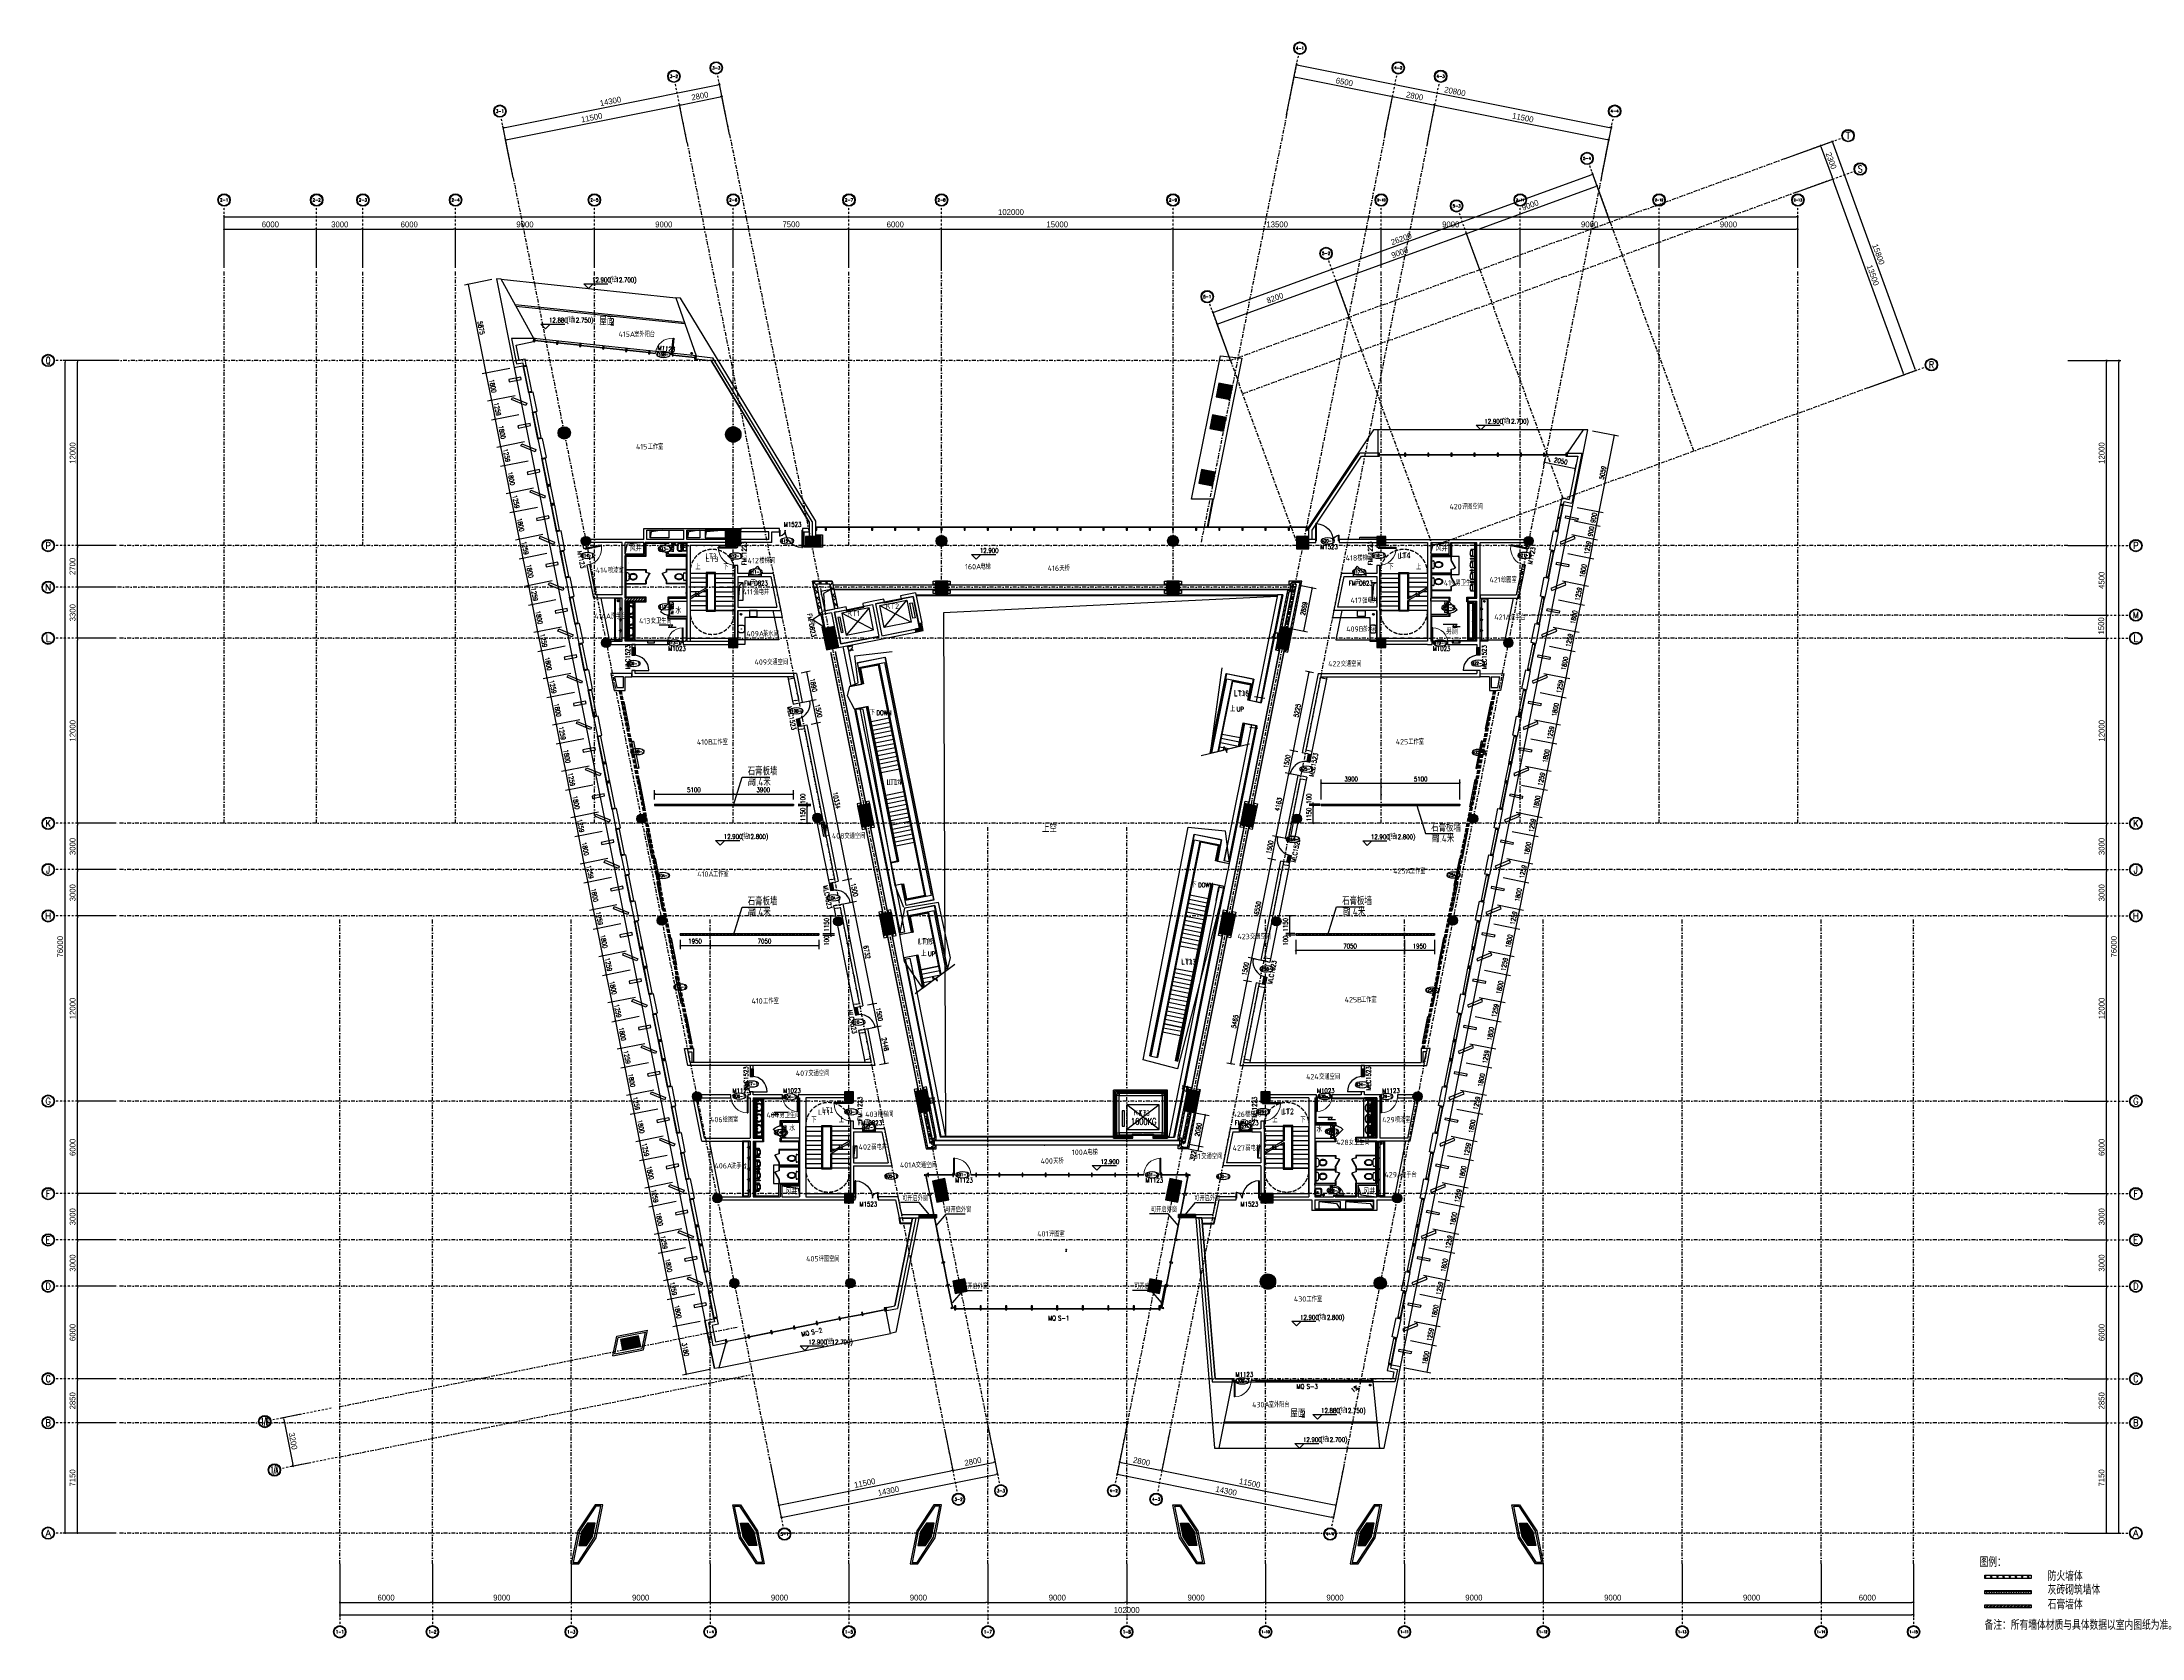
# Model space of a CAD drawing. Extents: x -354516 to 794396, y -401250 to -150594.
# Drawn here: x -354516 to -218416, y -384958 to -281519 of the extents above; entities that cross this region are included whole.
import ezdxf
from ezdxf.enums import TextEntityAlignment as Align
from ezdxf.xclip import XClip

# ---------------------------------------------------------------- set-up
doc = ezdxf.new("R2010")
doc.units = 0
doc.header["$LTSCALE"] = 1000
doc.header["$MEASUREMENT"] = 0
doc.header["$XCLIPFRAME"] = 2
for name, pattern in [('510I-01-Studio-plan-01$0$DASH', [0.35, 0.25, -0.1]), ('DASH', [0.35, 0.25, -0.1]), ('DASHDOT2', [0.5, 0.25, -0.125, 0, -0.125]), ('DOTE', [2.42, 2, -0.2, 0.02, -0.2])]:
    doc.linetypes.add(name, pattern=pattern)
for name, color, linetype, lineweight in [('0-see line', 8, 'Continuous', 25), ('0-文字1', 7, 'Continuous', 0), ('an-wc', 253, 'Continuous', 25), ('S-XIAO', 30, 'Continuous', 5)]:
    doc.layers.add(name, color=color, linetype=linetype, lineweight=lineweight)
for name, color, linetype in [('3T_BAR', 7, 'Continuous'), ('5', 5, 'Continuous'), ('510p-01$0$Door No.', 252, 'Continuous'), ('an-furniture', 176, 'Continuous'), ('an-wall', 4, 'Continuous'), ('an-wndw', 2, 'Continuous'), ('an-wndw-mull-h', 2, 'Continuous'), ('AXIS', 35, 'Continuous'), ('AXIS_TEXT', 7, 'Continuous'), ('COLUMN', 2, 'Continuous'), ('CURTWALL', 4, 'Continuous'), ('DIM_ELEV', 3, 'Continuous'), ('DIM_LEAD', 3, 'Continuous'), ('DIM_SYMB', 3, 'Continuous'), ('DOOR_FIRE', 4, 'Continuous'), ('DOOR_FIRE_TEXT', 7, 'Continuous'), ('DOTE', 251, 'DOTE'), ('EVTR', 6, 'Continuous'), ('FIRE-CURTAIN', 30, 'Continuous'), ('M-暖通提资', 4, 'Continuous'), ('PIPE', 3, 'Continuous'), ('PUB_DIM', 3, 'Continuous'), ('PUB_HATCH', 8, 'Continuous'), ('PUB_TEXT', 7, 'Continuous'), ('S-EQ1', 32, 'Continuous'), ('S-XP', 1, 'Continuous'), ('S-XP-LG', 32, 'Continuous'), ('S-ZLSP', 1, 'Continuous'), ('S_SURFACE', 6, 'Continuous'), ('SEE', 5, 'Continuous'), ('SPACE', 251, 'Continuous'), ('STAIR', 250, 'Continuous'), ('SURFACE', 6, 'Continuous'), ('SURFACE-INT', 62, 'Continuous'), ('text', 7, 'Continuous'), ('WALL', 2, 'Continuous'), ('WALL-MOVE', 6, 'Continuous'), ('WINDOW', 4, 'Continuous'), ('WINDOW_TEXT', 7, 'Continuous'), ('墙体', 7, 'Continuous'), ('房间名字和编号', 252, 'Continuous'), ('楼梯', 145, 'Continuous'), ('灰色砖墙', 80, 'Continuous'), ('石膏墙体', 31, 'Continuous'), ('防火墙', 10, 'Continuous'), ('防火墙填充', 10, 'Continuous')]:
    doc.layers.add(name, color=color, linetype=linetype)
doc.layers.add('SLAB', color=60, linetype='Continuous', plot=False)
doc.styles.add('510p-04$0$_TCH_WINDOW', font='SIMPLEX', dxfattribs={"bigfont": 'GBCBIG'})
doc.styles.add('_TCH_AXIS', font='COMPLEX', dxfattribs={"bigfont": 'GBCBIG'})
doc.styles.add('_TCH_DIM', font='SIMPLEX', dxfattribs={"bigfont": 'GBCBIG'})
doc.styles.add('_TCH_DIM_T3', font='SIMPLEX', dxfattribs={"width": 0.705882, "bigfont": 'GBCBIG'})
doc.styles.add('_TCH_SPACE', font='SIMPLEX', dxfattribs={"bigfont": 'GBCBIG'})
doc.styles.add('_TCH_WINDOW', font='SIMPLEX', dxfattribs={"bigfont": 'GBCBIG'})
doc.styles.add('COMPLEX', font='COMPLEX')
doc.styles.add('DIMHT', font='simhei_0.ttf', dxfattribs={"width": 0.8})
doc.styles.add('HT', font='romant.shx', dxfattribs={"width": 0.8, "bigfont": 'tjhts.shx'})
doc.styles.get("Standard").update_dxf_attribs({"font": 'gbenor.shx', "bigfont": 'gbcbig.shx'})
doc.styles.add('tjhztxt', font='TJROMANS', dxfattribs={"width": 0.7, "height": 6, "bigfont": 'HZTXT'})
doc.styles.add('Word-n', font='stylu.ttf')
doc.dimstyles.new('1-150', dxfattribs={"dimscale": 150, "dimtxt": 2.5, "dimasz": 0.8, "dimexe": 0.8, "dimexo": 0, "dimgap": 0.8, "dimtad": 1, "dimdec": 0, "dimzin": 0, "dimdsep": 46, "dimtxsty": 'Word-n', "dimblk": 'DOT', "dimcen": 0, "dimclrd": 137, "dimclre": 137, "dimclrt": 35, "dimadec": 4, "dimazin": 0, "dimtfac": 1, "dimtdec": 0, "dimtofl": 0, "dimtmove": 2, "dimatfit": 3, "dimldrblk": 'A', "dimfxl": 0, "dimtolj": 1, "dimtzin": 0, "dimarcsym": 0})
doc.dimstyles.new('_TCH_ARCH&&100', dxfattribs={"dimtxt": 297.5, "dimasz": 100, "dimexe": 250, "dimexo": 300, "dimgap": 126.25, "dimtad": 1, "dimdec": 0, "dimzin": 0, "dimdsep": 46, "dimtxsty": '_TCH_DIM_T3', "dimblk": 'ARCHTICK', "dimcen": 0.09, "dimclrt": 7, "dimazin": 2, "dimtfac": 1, "dimtdec": 0, "dimtix": 1, "dimtmove": 2, "dimatfit": 3, "dimfxl": 0, "dimtolj": 1, "dimtzin": 0, "dimarcsym": 0})
pattern_1 = [(45, (-401867.86, 38234.91), (-112.2532, 112.2532), [])]
pattern_2 = [(45, (-401867.86, 38234.91), (-112.2532, 112.2532), []), (45, (-401867.86, 38314.28), (-112.2532, 112.2532), [])]
pattern_3 = [(45, (-401667.86, -106923.6), (-200.0002, 200.0002), []), (135, (-401667.86, -106923.6), (-200.0002, -200.0002), [])]
pattern_4 = [(45, (860121.94, 226820.36), (-88.388383, 88.388383), [])]
pattern_5 = [(45, (915135.27, 240958.31), (-88.388383, 88.388383), [])]
pattern_6 = [(45, (963132.35, 205476.24), (-88.388383, 88.388383), [])]

# ---------------------------------------------------------------- blocks, each defined once
blk = doc.blocks.new('A$C037F382F')
at = {"layer": 'an-wc'}
for p, q in [((-243, 17), (-273, 173)), ((216, 0), (-216, 0)), ((-79, 49), (-79, 29)), ((-22, 49), (-11, 121)), ((22, 49), (11, 121)), ((79, 49), (79, 29)), ((243, 17), (272, 173))]:
    blk.add_line(p, q, dxfattribs=at)
for centre, major_axis, start_param, end_param in [((0, 200), (275, 0), -0.135622, 3.2772146), ((-216, 20), (27.5, 0), 3.2772146, 4.712389), ((-27, 221), (200, 0), 2.7255948, 3.1415927), ((-27, 221), (200, 0), 3.1415927, 3.5575905), ((-14, 216), (215, 0), 2.3240007, 2.7255948), ((-14, 225), (215, 0), 3.5575905, 3.9591846), ((142, 248), (397, 0), 3.7376769, 3.75941), ((-6, 218), (258, 0), 3.9591846, 4.3419515), ((-6, 210), (227, 0), 1.9412338, 2.3240007), ((-6, 232), (227, 0), 3.9591846, 4.3419515), ((0, 228), (273, 0), 4.3419515, 4.4193468), ((0, 200), (242, 0), 1.5707963, 1.9412338), ((0, 242), (242, 0), 4.3419515, 4.6295935), ((0, -197), (348, 0), 1.6310738, 1.7994034), ((0, 275), (348, 0), 4.4837819, 4.712389), ((0, 49), (22, 0), 3.1415927, 6.2831853), ((0, 121), (11, 0), -0.0000687, 3.141524), ((0, 200), (242, 0), 1.2003588, 1.5707963), ((0, 275), (348, 0), -1.5707963, -1.3421892), ((0, 242), (242, 0), -1.488001, -1.2003588), ((0, -197), (348, 0), 1.3421892, 1.5105189), ((0, 228), (273, 0), -1.2777541, -1.2003588), ((5, 210), (227, 0), 0.8175919, 1.2003588), ((5, 232), (227, 0), -1.2003588, -0.8175919), ((5, 218), (258, 0), -1.2003588, -0.8175919), ((14, 216), (215, 0), 0.4159978, 0.8175919), ((14, 225), (215, 0), -0.8175919, -0.4159978), ((-142, 248), (397, 0), -0.6178174, -0.5960843), ((27, 221), (200, 0), 0, 0.4159978), ((27, 221), (200, 0), -0.4159978, 0), ((216, 20), (27.5, 0), 4.712389, 6.1475633)]:
    blk.add_ellipse(centre, major_axis=major_axis, ratio=0.7272727, start_param=start_param, end_param=end_param, dxfattribs=at)
blk = doc.blocks.new('A$C297B222E')
at = {"layer": 'an-wc'}
for p, q in [((-450, 0), (-450, 240)), ((-450, 240), (-394, 240)), ((0, 0), (-450, 0)), ((-422, 240), (-278, 291)), ((-394, 240), (-394, 124)), ((-394, 124), (-56, 124)), ((-28, 240), (-172, 291)), ((-56, 240), (-56, 124)), ((0, 240), (-56, 240)), ((0, 0), (0, 240))]:
    blk.add_line(p, q, dxfattribs=at)
blk.add_ellipse((-225, 225), major_axis=(-113, 0), ratio=0.6666667, start_param=4.2207828, end_param=5.2039952, dxfattribs=at)
blk = doc.blocks.new('A$C13E12EBE')
at = {"layer": 'an-wc'}
for p, q in [((-15, 77), (-35, 73)), ((-4, 22), (69, 25)), ((4, -22), (73, 3)), ((16, -77), (-5, -81))]:
    blk.add_line(p, q, dxfattribs=at)
for centre, major_axis, start_param, end_param in [((221, 44), (68, -341), 4.4837819, 4.712389), ((0, 0), (4.3, -21.6), 3.1415927, 6.2831853), ((-241, -48), (68, -341), 1.6310738, 1.7994034), ((71, 14), (2.2, -10.8), -0.0000687, 3.141524), ((221, 44), (68, -341), -1.5707963, -1.3421892), ((-241, -48), (68, -341), 1.3421892, 1.5105189)]:
    blk.add_ellipse(centre, major_axis=major_axis, ratio=0.7272727, start_param=start_param, end_param=end_param, dxfattribs=at)
blk = doc.blocks.new('dfdgdgd')
blk.add_line((0, 0), (0, -200))
blk.add_lwpolyline([(-40, -200), (40, -200), (40, 0), (-40, 0)], close=True)
blk = doc.blocks.new('dgfhfdhd')
at = {"layer": 'an-wc'}
for points in [[(-243, 285), (-243, -15, 0.4142136), (-143, -115), (57, -115, 0.4142136), (157, -15), (157, 285, 0.4142136), (57, 385), (-143, 385, 0.4142136)], [(-213, 285), (-213, -15, 0.4142136), (-143, -85), (57, -85, 0.4142136), (127, -15), (127, 285, 0.4142136), (57, 355), (-143, 355, 0.4142136)]]:
    blk.add_lwpolyline(points, format="xyb", close=True, dxfattribs=at)
blk.add_circle((7, 135), 25, dxfattribs=at)
blk = doc.blocks.new('dfghdfghdfghdfghdf')
at = {"layer": 'an-wc'}
blk.add_lwpolyline([(-451, 3073), (49, 3073), (50, -527), (-451, -527), (-451, 3073)], dxfattribs=at)
blk.add_lwpolyline([(-331, 3023), (-1, 3023), (0, -477), (-330, -477)], close=True, dxfattribs=at)
at = {"layer": 'an-wc', "rotation": 348.6896365232842}
for p in [(-351, 2673), (-352, 1973), (-355, 573), (-354, 1273), (-356, -127)]:
    blk.add_blockref('A$C13E12EBE', p, dxfattribs=at)
blk = doc.blocks.new('25041028')
at = {"layer": 'S-EQ1'}
for p, q in [((1344688, 4995), (1344742, 5045)), ((1344688, 4995), (1344688, 4403)), ((1344688, 4403), (1344742, 4353)), ((1344770, 5045), (1344742, 5045)), ((1344742, 4353), (1344770, 4353)), ((1344770, 5045), (1344798, 5045)), ((1344798, 4353), (1344770, 4353)), ((1344822, 5022), (1344798, 5045)), ((1344822, 4376), (1344798, 4353)), ((1344822, 5022), (1344822, 4376)), ((1345127, 4551), (1345144, 4489)), ((1345258, 4504), (1345392, 4370)), ((1345281, 4652), (1345322, 4629)), ((1345433, 4411), (1345301, 4543)), ((1345392, 4370), (1345433, 4411))]:
    blk.add_line(p, q, dxfattribs=at)
at = {"layer": 'S-EQ1', "extrusion": (0, 0, -1)}
for centre, major_axis, ratio, start_param, end_param in [((1344822, 4699), (547, 0), 0.5907733, -1.5707963, 1.5707963), ((1344917, 4708), (382, 0), 0.493091, 0.3067429, 0.9883786), ((1344919, 4698), (419, 0), 0.5929162, 0.2804689, 1.0024851)]:
    blk.add_ellipse(centre, major_axis=major_axis, ratio=ratio, start_param=start_param, end_param=end_param, dxfattribs=at)
blk = doc.blocks.new('xiao')
at = {"layer": 'S-XIAO', "linetype": 'Continuous'}
h = blk.add_hatch(dxfattribs=at)
h.set_pattern_fill('ANSI31', color=256, scale=10, angle=-27.85515, style=0)
h.set_pattern_definition([(225, (-32119.9866, -392276.557), (0.8838834765, -0.8838834765), [])])
h.paths.add_polyline_path([(350, 0), (-350, 0), (-350, 240)])
blk.add_lwpolyline([(350, 0), (-350, 0), (-350, 240), (350, 240)], close=True, dxfattribs=at)
blk = doc.blocks.new('xiao1')
at = {"layer": 'S-XP'}
for p, q in [((-347052, 932788), (-346852, 932788)), ((-346852, 932788), (-346852, 932458))]:
    blk.add_line(p, q, dxfattribs=at)
at = {"layer": 'S-XP', "linetype": 'Continuous', "ltscale": 2}
blk.add_line((-346852, 932458), (-346852, 932788), dxfattribs=at)
at = {"layer": 'S-XP-LG'}
blk.add_circle((-346852, 932458), 50, dxfattribs=at)
at = {"layer": 'S-XIAO', "xscale": -1}
blk.add_blockref('xiao', (-347402, 932668), dxfattribs=at)
blk = doc.blocks.new('_AXISO')
blk.add_circle((0, 0), 0.5)
at = {"layer": 'AXIS_TEXT', "style": 'COMPLEX', "width": 1.041667}
blk.add_attdef('A', text='', height=0.56, dxfattribs=at).set_placement((-0.25, -0.28), (0.25, -0.28), align=Align.FIT)
blk = doc.blocks.new('_Dot')
at = {"color": 0, "linetype": 'ByBlock', "lineweight": -2}
blk.add_line((-0.5, 0), (-1, 0), dxfattribs=at)
at = {"color": 0, "linetype": 'ByBlock', "const_width": 0.5}
blk.add_lwpolyline([(-0.25, 0, 1), (0.25, 0, 1)], format="xyb", close=True, dxfattribs=at)
blk = doc.blocks.new('*D223')
at = {"layer": 'Defpoints', "color": 0}
for p in [(107436, 66587), (110736, 66587), (107436, -9413)]:
    blk.add_point(p, dxfattribs=at)
at = {"layer": '墙体', "color": 137, "lineweight": -2}
for p, q in [((107436, 66587), (110856, 66587)), ((110736, -9293), (110736, 66467)), ((107436, -9413), (110856, -9413))]:
    blk.add_line(p, q, dxfattribs=at)
at = {"layer": '墙体', "color": 137, "lineweight": -2, "xscale": 120, "yscale": 120, "zscale": 120}
for p, rotation in [((110736, 66587), 90), ((110736, -9413), 270)]:
    blk.add_blockref('_Dot', p, dxfattribs=dict(at, rotation=rotation))
at = {"layer": '墙体', "color": 35, "insert": (110414, 28587), "char_height": 375, "attachment_point": 5, "rotation": 90, "style": 'Word-n'}
blk.add_mtext('\\A1;76000', dxfattribs=at)
blk = doc.blocks.new('A')
at = {"color": 134}
for p, q in [((-0.4, 0), (-2.1, 0)), ((-1.4, 1.1), (-1.1, 1.4)), ((-1.4, 1.1), (-0.4, 0)), ((-1.4, -1.1), (-0.4, 0)), ((-1.1, 1.4), (0, 0)), ((-1.1, -1.4), (0, 0)), ((-1.4, -1.1), (-1.1, -1.4))]:
    blk.add_line(p, q, dxfattribs=at)
for points in [[(-1.4, 1.1), (-1.1, 1.4), (-0.4, 0), (0, 0)], [(-1.4, -1.1), (-1.1, -1.4), (-0.4, 0), (0, 0)]]:
    blk.add_solid(points, dxfattribs=at)
blk = doc.blocks.new('*D224')
at = {"layer": 'Defpoints', "color": 0}
for p in [(107436, -2263), (109936, -2263), (107436, -9413)]:
    blk.add_point(p, dxfattribs=at)
at = {"layer": '墙体', "color": 137, "lineweight": -2}
for p, q in [((107436, -2263), (110056, -2263)), ((109936, -9293), (109936, -2383)), ((107436, -9413), (110056, -9413))]:
    blk.add_line(p, q, dxfattribs=at)
at = {"layer": '墙体', "color": 137, "lineweight": -2, "xscale": 120, "yscale": 120, "zscale": 120}
for p, rotation in [((109936, -2263), 90), ((109936, -9413), 270)]:
    blk.add_blockref('_Dot', p, dxfattribs=dict(at, rotation=rotation))
at = {"layer": '墙体', "color": 35, "insert": (109614, -5838), "char_height": 375, "attachment_point": 5, "rotation": 90, "style": 'Word-n'}
blk.add_mtext('\\A1;7150', dxfattribs=at)
blk = doc.blocks.new('*D225')
at = {"layer": 'Defpoints', "color": 0}
for p in [(107436, 587), (109936, 587), (107436, -2263)]:
    blk.add_point(p, dxfattribs=at)
at = {"layer": '墙体', "color": 137, "lineweight": -2}
for p, q in [((107436, 587), (110056, 587)), ((109936, -2143), (109936, 467)), ((107436, -2263), (110056, -2263))]:
    blk.add_line(p, q, dxfattribs=at)
at = {"layer": '墙体', "color": 137, "lineweight": -2, "xscale": 120, "yscale": 120, "zscale": 120}
for p, rotation in [((109936, 587), 90), ((109936, -2263), 270)]:
    blk.add_blockref('_Dot', p, dxfattribs=dict(at, rotation=rotation))
at = {"layer": '墙体', "color": 35, "insert": (109619, -838), "char_height": 375, "attachment_point": 5, "rotation": 90, "style": 'Word-n'}
blk.add_mtext('\\A1;2850', dxfattribs=at)
blk = doc.blocks.new('*D226')
at = {"layer": 'Defpoints', "color": 0}
for p in [(107436, 6587), (109936, 6587), (107436, 587)]:
    blk.add_point(p, dxfattribs=at)
at = {"layer": '墙体', "color": 137, "lineweight": -2}
for p, q in [((107436, 6587), (110056, 6587)), ((109936, 707), (109936, 6467)), ((107436, 587), (110056, 587))]:
    blk.add_line(p, q, dxfattribs=at)
at = {"layer": '墙体', "color": 137, "lineweight": -2, "xscale": 120, "yscale": 120, "zscale": 120}
for p, rotation in [((109936, 6587), 90), ((109936, 587), 270)]:
    blk.add_blockref('_Dot', p, dxfattribs=dict(at, rotation=rotation))
at = {"layer": '墙体', "color": 35, "insert": (109621, 3587), "char_height": 375, "attachment_point": 5, "rotation": 90, "style": 'Word-n'}
blk.add_mtext('\\A1;6000', dxfattribs=at)
blk = doc.blocks.new('*D186')
at = {"layer": 'Defpoints', "color": 0}
for p in [(107436, 9587), (109936, 9587), (107436, 6587)]:
    blk.add_point(p, dxfattribs=at)
at = {"layer": '墙体', "color": 137, "lineweight": -2}
for p, q in [((107436, 9587), (110056, 9587)), ((109936, 6707), (109936, 9467)), ((107436, 6587), (110056, 6587))]:
    blk.add_line(p, q, dxfattribs=at)
at = {"layer": '墙体', "color": 137, "lineweight": -2, "xscale": 120, "yscale": 120, "zscale": 120}
for p, rotation in [((109936, 9587), 90), ((109936, 6587), 270)]:
    blk.add_blockref('_Dot', p, dxfattribs=dict(at, rotation=rotation))
at = {"layer": '墙体', "color": 35, "insert": (109621, 8087), "char_height": 375, "attachment_point": 5, "rotation": 90, "style": 'Word-n'}
blk.add_mtext('\\A1;3000', dxfattribs=at)
blk = doc.blocks.new('*D187')
at = {"layer": 'Defpoints', "color": 0}
for p in [(107436, 12587), (109936, 12587), (107436, 9587)]:
    blk.add_point(p, dxfattribs=at)
at = {"layer": '墙体', "color": 137, "lineweight": -2}
for p, q in [((107436, 12587), (110056, 12587)), ((109936, 9707), (109936, 12467)), ((107436, 9587), (110056, 9587))]:
    blk.add_line(p, q, dxfattribs=at)
at = {"layer": '墙体', "color": 137, "lineweight": -2, "xscale": 120, "yscale": 120, "zscale": 120}
for p, rotation in [((109936, 12587), 90), ((109936, 9587), 270)]:
    blk.add_blockref('_Dot', p, dxfattribs=dict(at, rotation=rotation))
at = {"layer": '墙体', "color": 35, "insert": (109621, 11087), "char_height": 375, "attachment_point": 5, "rotation": 90, "style": 'Word-n'}
blk.add_mtext('\\A1;3000', dxfattribs=at)
blk = doc.blocks.new('*D188')
at = {"layer": 'Defpoints', "color": 0}
for p in [(107436, 18587), (109936, 18587), (107436, 12587)]:
    blk.add_point(p, dxfattribs=at)
at = {"layer": '墙体', "color": 137, "lineweight": -2}
for p, q in [((107436, 18587), (110056, 18587)), ((109936, 12707), (109936, 18467)), ((107436, 12587), (110056, 12587))]:
    blk.add_line(p, q, dxfattribs=at)
at = {"layer": '墙体', "color": 137, "lineweight": -2, "xscale": 120, "yscale": 120, "zscale": 120}
for p, rotation in [((109936, 18587), 90), ((109936, 12587), 270)]:
    blk.add_blockref('_Dot', p, dxfattribs=dict(at, rotation=rotation))
at = {"layer": '墙体', "color": 35, "insert": (109621, 15587), "char_height": 375, "attachment_point": 5, "rotation": 90, "style": 'Word-n'}
blk.add_mtext('\\A1;6000', dxfattribs=at)
blk = doc.blocks.new('*D189')
at = {"layer": 'Defpoints', "color": 0}
for p in [(107436, 30587), (109936, 30587), (107436, 18587)]:
    blk.add_point(p, dxfattribs=at)
at = {"layer": '墙体', "color": 137, "lineweight": -2}
for p, q in [((107436, 30587), (110056, 30587)), ((109936, 18707), (109936, 30467)), ((107436, 18587), (110056, 18587))]:
    blk.add_line(p, q, dxfattribs=at)
at = {"layer": '墙体', "color": 137, "lineweight": -2, "xscale": 120, "yscale": 120, "zscale": 120}
for p, rotation in [((109936, 30587), 90), ((109936, 18587), 270)]:
    blk.add_blockref('_Dot', p, dxfattribs=dict(at, rotation=rotation))
at = {"layer": '墙体', "color": 35, "insert": (109622, 24587), "char_height": 375, "attachment_point": 5, "rotation": 90, "style": 'Word-n'}
blk.add_mtext('\\A1;12000', dxfattribs=at)
blk = doc.blocks.new('*D190')
at = {"layer": 'Defpoints', "color": 0}
for p in [(107436, 33587), (109936, 33587), (107436, 30587)]:
    blk.add_point(p, dxfattribs=at)
at = {"layer": '墙体', "color": 137, "lineweight": -2}
for p, q in [((107436, 33587), (110056, 33587)), ((109936, 30707), (109936, 33467)), ((107436, 30587), (110056, 30587))]:
    blk.add_line(p, q, dxfattribs=at)
at = {"layer": '墙体', "color": 137, "lineweight": -2, "xscale": 120, "yscale": 120, "zscale": 120}
for p, rotation in [((109936, 33587), 90), ((109936, 30587), 270)]:
    blk.add_blockref('_Dot', p, dxfattribs=dict(at, rotation=rotation))
at = {"layer": '墙体', "color": 35, "insert": (109621, 32087), "char_height": 375, "attachment_point": 5, "rotation": 90, "style": 'Word-n'}
blk.add_mtext('\\A1;3000', dxfattribs=at)
blk = doc.blocks.new('*D191')
at = {"layer": 'Defpoints', "color": 0}
for p in [(107436, 36587), (109936, 36587), (107436, 33587)]:
    blk.add_point(p, dxfattribs=at)
at = {"layer": '墙体', "color": 137, "lineweight": -2}
for p, q in [((107436, 36587), (110056, 36587)), ((109936, 33707), (109936, 36467)), ((107436, 33587), (110056, 33587))]:
    blk.add_line(p, q, dxfattribs=at)
at = {"layer": '墙体', "color": 137, "lineweight": -2, "xscale": 120, "yscale": 120, "zscale": 120}
for p, rotation in [((109936, 36587), 90), ((109936, 33587), 270)]:
    blk.add_blockref('_Dot', p, dxfattribs=dict(at, rotation=rotation))
at = {"layer": '墙体', "color": 35, "insert": (109621, 35087), "char_height": 375, "attachment_point": 5, "rotation": 90, "style": 'Word-n'}
blk.add_mtext('\\A1;3000', dxfattribs=at)
blk = doc.blocks.new('*D192')
at = {"layer": 'Defpoints', "color": 0}
for p in [(107436, 48587), (109936, 48587), (107436, 36587)]:
    blk.add_point(p, dxfattribs=at)
at = {"layer": '墙体', "color": 137, "lineweight": -2}
for p, q in [((107436, 48587), (110056, 48587)), ((109936, 36707), (109936, 48467)), ((107436, 36587), (110056, 36587))]:
    blk.add_line(p, q, dxfattribs=at)
at = {"layer": '墙体', "color": 137, "lineweight": -2, "xscale": 120, "yscale": 120, "zscale": 120}
for p, rotation in [((109936, 48587), 90), ((109936, 36587), 270)]:
    blk.add_blockref('_Dot', p, dxfattribs=dict(at, rotation=rotation))
at = {"layer": '墙体', "color": 35, "insert": (109622, 42587), "char_height": 375, "attachment_point": 5, "rotation": 90, "style": 'Word-n'}
blk.add_mtext('\\A1;12000', dxfattribs=at)
blk = doc.blocks.new('*D193')
at = {"layer": 'Defpoints', "color": 0}
for p in [(107436, 50087), (109936, 50087), (107436, 48587)]:
    blk.add_point(p, dxfattribs=at)
at = {"layer": '墙体', "color": 137, "lineweight": -2}
for p, q in [((107436, 50087), (110056, 50087)), ((109936, 48707), (109936, 49967)), ((107436, 48587), (110056, 48587))]:
    blk.add_line(p, q, dxfattribs=at)
at = {"layer": '墙体', "color": 137, "lineweight": -2, "xscale": 120, "yscale": 120, "zscale": 120}
for p, rotation in [((109936, 50087), 90), ((109936, 48587), 270)]:
    blk.add_blockref('_Dot', p, dxfattribs=dict(at, rotation=rotation))
at = {"layer": '墙体', "color": 35, "insert": (109598, 49386), "char_height": 375, "attachment_point": 5, "rotation": 90, "style": 'Word-n'}
blk.add_mtext('\\A1;1500', dxfattribs=at)
blk = doc.blocks.new('*D194')
at = {"layer": 'Defpoints', "color": 0}
for p in [(107436, 54587), (109936, 54587), (107436, 50087)]:
    blk.add_point(p, dxfattribs=at)
at = {"layer": '墙体', "color": 137, "lineweight": -2}
for p, q in [((107436, 54587), (110056, 54587)), ((109936, 50207), (109936, 54467)), ((107436, 50087), (110056, 50087))]:
    blk.add_line(p, q, dxfattribs=at)
at = {"layer": '墙体', "color": 137, "lineweight": -2, "xscale": 120, "yscale": 120, "zscale": 120}
for p, rotation in [((109936, 54587), 90), ((109936, 50087), 270)]:
    blk.add_blockref('_Dot', p, dxfattribs=dict(at, rotation=rotation))
at = {"layer": '墙体', "color": 35, "insert": (109619, 52337), "char_height": 375, "attachment_point": 5, "rotation": 90, "style": 'Word-n'}
blk.add_mtext('\\A1;4500', dxfattribs=at)
blk = doc.blocks.new('*D195')
at = {"layer": 'Defpoints', "color": 0}
for p in [(107436, 66587), (109936, 66587), (107436, 54587)]:
    blk.add_point(p, dxfattribs=at)
at = {"layer": '墙体', "color": 137, "lineweight": -2}
for p, q in [((107436, 66587), (110056, 66587)), ((109936, 54707), (109936, 66467)), ((107436, 54587), (110056, 54587))]:
    blk.add_line(p, q, dxfattribs=at)
at = {"layer": '墙体', "color": 137, "lineweight": -2, "xscale": 120, "yscale": 120, "zscale": 120}
for p, rotation in [((109936, 66587), 90), ((109936, 54587), 270)]:
    blk.add_blockref('_Dot', p, dxfattribs=dict(at, rotation=rotation))
at = {"layer": '墙体', "color": 35, "insert": (109622, 60587), "char_height": 375, "attachment_point": 5, "rotation": 90, "style": 'Word-n'}
blk.add_mtext('\\A1;12000', dxfattribs=at)
blk = doc.blocks.new('*D196')
at = {"layer": 'Defpoints', "color": 0}
for p in [(-22364, 66587), (-19064, 66587), (-19064, -9413)]:
    blk.add_point(p, dxfattribs=at)
at = {"layer": '墙体', "color": 137, "lineweight": -2}
for p, q in [((-19064, 66587), (-22484, 66587)), ((-22364, -9293), (-22364, 66467)), ((-19064, -9413), (-22484, -9413))]:
    blk.add_line(p, q, dxfattribs=at)
at = {"layer": '墙体', "color": 137, "lineweight": -2, "xscale": 120, "yscale": 120, "zscale": 120}
for p, rotation in [((-22364, 66587), 90), ((-22364, -9413), 270)]:
    blk.add_blockref('_Dot', p, dxfattribs=dict(at, rotation=rotation))
at = {"layer": '墙体', "color": 35, "insert": (-22686, 28587), "char_height": 375, "attachment_point": 5, "rotation": 90, "style": 'Word-n'}
blk.add_mtext('\\A1;76000', dxfattribs=at)
blk = doc.blocks.new('*D197')
at = {"layer": 'Defpoints', "color": 0}
for p in [(-21564, -2263), (-19064, -2263), (-19064, -9413)]:
    blk.add_point(p, dxfattribs=at)
at = {"layer": '墙体', "color": 137, "lineweight": -2}
for p, q in [((-19064, -2263), (-21684, -2263)), ((-21564, -9293), (-21564, -2383)), ((-19064, -9413), (-21684, -9413))]:
    blk.add_line(p, q, dxfattribs=at)
at = {"layer": '墙体', "color": 137, "lineweight": -2, "xscale": 120, "yscale": 120, "zscale": 120}
for p, rotation in [((-21564, -2263), 90), ((-21564, -9413), 270)]:
    blk.add_blockref('_Dot', p, dxfattribs=dict(at, rotation=rotation))
at = {"layer": '墙体', "color": 35, "insert": (-21886, -5838), "char_height": 375, "attachment_point": 5, "rotation": 90, "style": 'Word-n'}
blk.add_mtext('\\A1;7150', dxfattribs=at)
blk = doc.blocks.new('*D198')
at = {"layer": 'Defpoints', "color": 0}
for p in [(-21564, 587), (-19064, 587), (-19064, -2263)]:
    blk.add_point(p, dxfattribs=at)
at = {"layer": '墙体', "color": 137, "lineweight": -2}
for p, q in [((-19064, 587), (-21684, 587)), ((-21564, -2143), (-21564, 467)), ((-19064, -2263), (-21684, -2263))]:
    blk.add_line(p, q, dxfattribs=at)
at = {"layer": '墙体', "color": 137, "lineweight": -2, "xscale": 120, "yscale": 120, "zscale": 120}
for p, rotation in [((-21564, 587), 90), ((-21564, -2263), 270)]:
    blk.add_blockref('_Dot', p, dxfattribs=dict(at, rotation=rotation))
at = {"layer": '墙体', "color": 35, "insert": (-21881, -838), "char_height": 375, "attachment_point": 5, "rotation": 90, "style": 'Word-n'}
blk.add_mtext('\\A1;2850', dxfattribs=at)
blk = doc.blocks.new('*D199')
at = {"layer": 'Defpoints', "color": 0}
for p in [(-21564, 6587), (-19064, 6587), (-19064, 587)]:
    blk.add_point(p, dxfattribs=at)
at = {"layer": '墙体', "color": 137, "lineweight": -2}
for p, q in [((-19064, 6587), (-21684, 6587)), ((-21564, 707), (-21564, 6467)), ((-19064, 587), (-21684, 587))]:
    blk.add_line(p, q, dxfattribs=at)
at = {"layer": '墙体', "color": 137, "lineweight": -2, "xscale": 120, "yscale": 120, "zscale": 120}
for p, rotation in [((-21564, 6587), 90), ((-21564, 587), 270)]:
    blk.add_blockref('_Dot', p, dxfattribs=dict(at, rotation=rotation))
at = {"layer": '墙体', "color": 35, "insert": (-21879, 3587), "char_height": 375, "attachment_point": 5, "rotation": 90, "style": 'Word-n'}
blk.add_mtext('\\A1;6000', dxfattribs=at)
blk = doc.blocks.new('*D200')
at = {"layer": 'Defpoints', "color": 0}
for p in [(-21564, 9587), (-19064, 9587), (-19064, 6587)]:
    blk.add_point(p, dxfattribs=at)
at = {"layer": '墙体', "color": 137, "lineweight": -2}
for p, q in [((-19064, 9587), (-21684, 9587)), ((-21564, 6707), (-21564, 9467)), ((-19064, 6587), (-21684, 6587))]:
    blk.add_line(p, q, dxfattribs=at)
at = {"layer": '墙体', "color": 137, "lineweight": -2, "xscale": 120, "yscale": 120, "zscale": 120}
for p, rotation in [((-21564, 9587), 90), ((-21564, 6587), 270)]:
    blk.add_blockref('_Dot', p, dxfattribs=dict(at, rotation=rotation))
at = {"layer": '墙体', "color": 35, "insert": (-21879, 8087), "char_height": 375, "attachment_point": 5, "rotation": 90, "style": 'Word-n'}
blk.add_mtext('\\A1;3000', dxfattribs=at)
blk = doc.blocks.new('*D201')
at = {"layer": 'Defpoints', "color": 0}
for p in [(-21564, 12587), (-19064, 12587), (-19064, 9587)]:
    blk.add_point(p, dxfattribs=at)
at = {"layer": '墙体', "color": 137, "lineweight": -2}
for p, q in [((-19064, 12587), (-21684, 12587)), ((-21564, 9707), (-21564, 12467)), ((-19064, 9587), (-21684, 9587))]:
    blk.add_line(p, q, dxfattribs=at)
at = {"layer": '墙体', "color": 137, "lineweight": -2, "xscale": 120, "yscale": 120, "zscale": 120}
for p, rotation in [((-21564, 12587), 90), ((-21564, 9587), 270)]:
    blk.add_blockref('_Dot', p, dxfattribs=dict(at, rotation=rotation))
at = {"layer": '墙体', "color": 35, "insert": (-21879, 11087), "char_height": 375, "attachment_point": 5, "rotation": 90, "style": 'Word-n'}
blk.add_mtext('\\A1;3000', dxfattribs=at)
blk = doc.blocks.new('*D202')
at = {"layer": 'Defpoints', "color": 0}
for p in [(-21564, 18587), (-19064, 18587), (-19064, 12587)]:
    blk.add_point(p, dxfattribs=at)
at = {"layer": '墙体', "color": 137, "lineweight": -2}
for p, q in [((-19064, 18587), (-21684, 18587)), ((-21564, 12707), (-21564, 18467)), ((-19064, 12587), (-21684, 12587))]:
    blk.add_line(p, q, dxfattribs=at)
at = {"layer": '墙体', "color": 137, "lineweight": -2, "xscale": 120, "yscale": 120, "zscale": 120}
for p, rotation in [((-21564, 18587), 90), ((-21564, 12587), 270)]:
    blk.add_blockref('_Dot', p, dxfattribs=dict(at, rotation=rotation))
at = {"layer": '墙体', "color": 35, "insert": (-21879, 15587), "char_height": 375, "attachment_point": 5, "rotation": 90, "style": 'Word-n'}
blk.add_mtext('\\A1;6000', dxfattribs=at)
blk = doc.blocks.new('*D203')
at = {"layer": 'Defpoints', "color": 0}
for p in [(-21564, 30587), (-19064, 30587), (-19064, 18587)]:
    blk.add_point(p, dxfattribs=at)
at = {"layer": '墙体', "color": 137, "lineweight": -2}
for p, q in [((-19064, 30587), (-21684, 30587)), ((-21564, 18707), (-21564, 30467)), ((-19064, 18587), (-21684, 18587))]:
    blk.add_line(p, q, dxfattribs=at)
at = {"layer": '墙体', "color": 137, "lineweight": -2, "xscale": 120, "yscale": 120, "zscale": 120}
for p, rotation in [((-21564, 30587), 90), ((-21564, 18587), 270)]:
    blk.add_blockref('_Dot', p, dxfattribs=dict(at, rotation=rotation))
at = {"layer": '墙体', "color": 35, "insert": (-21878, 24587), "char_height": 375, "attachment_point": 5, "rotation": 90, "style": 'Word-n'}
blk.add_mtext('\\A1;12000', dxfattribs=at)
blk = doc.blocks.new('*D204')
at = {"layer": 'Defpoints', "color": 0}
for p in [(-21564, 33587), (-19064, 33587), (-19064, 30587)]:
    blk.add_point(p, dxfattribs=at)
at = {"layer": '墙体', "color": 137, "lineweight": -2}
for p, q in [((-19064, 33587), (-21684, 33587)), ((-21564, 30707), (-21564, 33467)), ((-19064, 30587), (-21684, 30587))]:
    blk.add_line(p, q, dxfattribs=at)
at = {"layer": '墙体', "color": 137, "lineweight": -2, "xscale": 120, "yscale": 120, "zscale": 120}
for p, rotation in [((-21564, 33587), 90), ((-21564, 30587), 270)]:
    blk.add_blockref('_Dot', p, dxfattribs=dict(at, rotation=rotation))
at = {"layer": '墙体', "color": 35, "insert": (-21879, 32087), "char_height": 375, "attachment_point": 5, "rotation": 90, "style": 'Word-n'}
blk.add_mtext('\\A1;3000', dxfattribs=at)
blk = doc.blocks.new('*D205')
at = {"layer": 'Defpoints', "color": 0}
for p in [(-21564, 36587), (-19064, 36587), (-19064, 33587)]:
    blk.add_point(p, dxfattribs=at)
at = {"layer": '墙体', "color": 137, "lineweight": -2}
for p, q in [((-19064, 36587), (-21684, 36587)), ((-21564, 33707), (-21564, 36467)), ((-19064, 33587), (-21684, 33587))]:
    blk.add_line(p, q, dxfattribs=at)
at = {"layer": '墙体', "color": 137, "lineweight": -2, "xscale": 120, "yscale": 120, "zscale": 120}
for p, rotation in [((-21564, 36587), 90), ((-21564, 33587), 270)]:
    blk.add_blockref('_Dot', p, dxfattribs=dict(at, rotation=rotation))
at = {"layer": '墙体', "color": 35, "insert": (-21879, 35087), "char_height": 375, "attachment_point": 5, "rotation": 90, "style": 'Word-n'}
blk.add_mtext('\\A1;3000', dxfattribs=at)
blk = doc.blocks.new('*D206')
at = {"layer": 'Defpoints', "color": 0}
for p in [(-21564, 48587), (-19064, 48587), (-19064, 36587)]:
    blk.add_point(p, dxfattribs=at)
at = {"layer": '墙体', "color": 137, "lineweight": -2}
for p, q in [((-19064, 48587), (-21684, 48587)), ((-21564, 36707), (-21564, 48467)), ((-19064, 36587), (-21684, 36587))]:
    blk.add_line(p, q, dxfattribs=at)
at = {"layer": '墙体', "color": 137, "lineweight": -2, "xscale": 120, "yscale": 120, "zscale": 120}
for p, rotation in [((-21564, 48587), 90), ((-21564, 36587), 270)]:
    blk.add_blockref('_Dot', p, dxfattribs=dict(at, rotation=rotation))
at = {"layer": '墙体', "color": 35, "insert": (-21878, 42587), "char_height": 375, "attachment_point": 5, "rotation": 90, "style": 'Word-n'}
blk.add_mtext('\\A1;12000', dxfattribs=at)
blk = doc.blocks.new('*D207')
at = {"layer": 'Defpoints', "color": 0}
for p in [(-21564, 51887), (-19064, 51887), (-19064, 48587)]:
    blk.add_point(p, dxfattribs=at)
at = {"layer": '墙体', "color": 137, "lineweight": -2}
for p, q in [((-19064, 51887), (-21684, 51887)), ((-21564, 48707), (-21564, 51767)), ((-19064, 48587), (-21684, 48587))]:
    blk.add_line(p, q, dxfattribs=at)
at = {"layer": '墙体', "color": 137, "lineweight": -2, "xscale": 120, "yscale": 120, "zscale": 120}
for p, rotation in [((-21564, 51887), 90), ((-21564, 48587), 270)]:
    blk.add_blockref('_Dot', p, dxfattribs=dict(at, rotation=rotation))
at = {"layer": '墙体', "color": 35, "insert": (-21879, 50237), "char_height": 375, "attachment_point": 5, "rotation": 90, "style": 'Word-n'}
blk.add_mtext('\\A1;3300', dxfattribs=at)
blk = doc.blocks.new('*D208')
at = {"layer": 'Defpoints', "color": 0}
for p in [(-21564, 54587), (-19064, 54587), (-19064, 51887)]:
    blk.add_point(p, dxfattribs=at)
at = {"layer": '墙体', "color": 137, "lineweight": -2}
for p, q in [((-19064, 54587), (-21684, 54587)), ((-21564, 52007), (-21564, 54467)), ((-19064, 51887), (-21684, 51887))]:
    blk.add_line(p, q, dxfattribs=at)
at = {"layer": '墙体', "color": 137, "lineweight": -2, "xscale": 120, "yscale": 120, "zscale": 120}
for p, rotation in [((-21564, 54587), 90), ((-21564, 51887), 270)]:
    blk.add_blockref('_Dot', p, dxfattribs=dict(at, rotation=rotation))
at = {"layer": '墙体', "color": 35, "insert": (-21886, 53237), "char_height": 375, "attachment_point": 5, "rotation": 90, "style": 'Word-n'}
blk.add_mtext('\\A1;2700', dxfattribs=at)
blk = doc.blocks.new('*D209')
at = {"layer": 'Defpoints', "color": 0}
for p in [(-21564, 66587), (-19064, 66587), (-19064, 54587)]:
    blk.add_point(p, dxfattribs=at)
at = {"layer": '墙体', "color": 137, "lineweight": -2}
for p, q in [((-19064, 66587), (-21684, 66587)), ((-21564, 54707), (-21564, 66467)), ((-19064, 54587), (-21684, 54587))]:
    blk.add_line(p, q, dxfattribs=at)
at = {"layer": '墙体', "color": 137, "lineweight": -2, "xscale": 120, "yscale": 120, "zscale": 120}
for p, rotation in [((-21564, 66587), 90), ((-21564, 54587), 270)]:
    blk.add_blockref('_Dot', p, dxfattribs=dict(at, rotation=rotation))
at = {"layer": '墙体', "color": 35, "insert": (-21878, 60587), "char_height": 375, "attachment_point": 5, "rotation": 90, "style": 'Word-n'}
blk.add_mtext('\\A1;12000', dxfattribs=at)
blk = doc.blocks.new('*D210')
at = {"layer": 'Defpoints', "color": 0}
for p in [(-4564, -11413), (97436, -11413), (97436, -14713)]:
    blk.add_point(p, dxfattribs=at)
at = {"layer": '墙体', "color": 137, "lineweight": -2}
for p, q in [((-4564, -11413), (-4564, -14833)), ((97436, -11413), (97436, -14833)), ((-4444, -14713), (97316, -14713))]:
    blk.add_line(p, q, dxfattribs=at)
at = {"layer": '墙体', "color": 137, "lineweight": -2, "xscale": 120, "yscale": 120, "zscale": 120, "rotation": 180}
blk.add_blockref('_Dot', (-4564, -14713), dxfattribs=at)
at = {"layer": '墙体', "color": 137, "lineweight": -2, "xscale": 120, "yscale": 120, "zscale": 120}
blk.add_blockref('_Dot', (97436, -14713), dxfattribs=at)
at = {"layer": '墙体', "color": 35, "insert": (46436, -14399), "char_height": 375, "attachment_point": 5, "style": 'Word-n'}
blk.add_mtext('\\A1;102000', dxfattribs=at)
blk = doc.blocks.new('*D211')
at = {"layer": 'Defpoints', "color": 0}
for p in [(-4564, -11413), (1436, -11413), (1436, -13913)]:
    blk.add_point(p, dxfattribs=at)
at = {"layer": '墙体', "color": 137, "lineweight": -2}
for p, q in [((-4564, -11413), (-4564, -14033)), ((1436, -11413), (1436, -14033)), ((-4444, -13913), (1316, -13913))]:
    blk.add_line(p, q, dxfattribs=at)
at = {"layer": '墙体', "color": 137, "lineweight": -2, "xscale": 120, "yscale": 120, "zscale": 120, "rotation": 180}
blk.add_blockref('_Dot', (-4564, -13913), dxfattribs=at)
at = {"layer": '墙体', "color": 137, "lineweight": -2, "xscale": 120, "yscale": 120, "zscale": 120}
blk.add_blockref('_Dot', (1436, -13913), dxfattribs=at)
at = {"layer": '墙体', "color": 35, "insert": (-1564, -13598), "char_height": 375, "attachment_point": 5, "style": 'Word-n'}
blk.add_mtext('\\A1;6000', dxfattribs=at)
blk = doc.blocks.new('*D212')
at = {"layer": 'Defpoints', "color": 0}
for p in [(1436, -11413), (10436, -11413), (10436, -13913)]:
    blk.add_point(p, dxfattribs=at)
at = {"layer": '墙体', "color": 137, "lineweight": -2}
for p, q in [((1436, -11413), (1436, -14033)), ((10436, -11413), (10436, -14033)), ((1556, -13913), (10316, -13913))]:
    blk.add_line(p, q, dxfattribs=at)
at = {"layer": '墙体', "color": 137, "lineweight": -2, "xscale": 120, "yscale": 120, "zscale": 120, "rotation": 180}
blk.add_blockref('_Dot', (1436, -13913), dxfattribs=at)
at = {"layer": '墙体', "color": 137, "lineweight": -2, "xscale": 120, "yscale": 120, "zscale": 120}
blk.add_blockref('_Dot', (10436, -13913), dxfattribs=at)
at = {"layer": '墙体', "color": 35, "insert": (5936, -13598), "char_height": 375, "attachment_point": 5, "style": 'Word-n'}
blk.add_mtext('\\A1;9000', dxfattribs=at)
blk = doc.blocks.new('*D213')
at = {"layer": 'Defpoints', "color": 0}
for p in [(10436, -11413), (19436, -11413), (19436, -13913)]:
    blk.add_point(p, dxfattribs=at)
at = {"layer": '墙体', "color": 137, "lineweight": -2}
for p, q in [((10436, -11413), (10436, -14033)), ((19436, -11413), (19436, -14033)), ((10556, -13913), (19316, -13913))]:
    blk.add_line(p, q, dxfattribs=at)
at = {"layer": '墙体', "color": 137, "lineweight": -2, "xscale": 120, "yscale": 120, "zscale": 120, "rotation": 180}
blk.add_blockref('_Dot', (10436, -13913), dxfattribs=at)
at = {"layer": '墙体', "color": 137, "lineweight": -2, "xscale": 120, "yscale": 120, "zscale": 120}
blk.add_blockref('_Dot', (19436, -13913), dxfattribs=at)
at = {"layer": '墙体', "color": 35, "insert": (14936, -13598), "char_height": 375, "attachment_point": 5, "style": 'Word-n'}
blk.add_mtext('\\A1;9000', dxfattribs=at)
blk = doc.blocks.new('*D214')
at = {"layer": 'Defpoints', "color": 0}
for p in [(19436, -11413), (28436, -11413), (28436, -13913)]:
    blk.add_point(p, dxfattribs=at)
at = {"layer": '墙体', "color": 137, "lineweight": -2}
for p, q in [((19436, -11413), (19436, -14033)), ((28436, -11413), (28436, -14033)), ((19556, -13913), (28316, -13913))]:
    blk.add_line(p, q, dxfattribs=at)
at = {"layer": '墙体', "color": 137, "lineweight": -2, "xscale": 120, "yscale": 120, "zscale": 120, "rotation": 180}
blk.add_blockref('_Dot', (19436, -13913), dxfattribs=at)
at = {"layer": '墙体', "color": 137, "lineweight": -2, "xscale": 120, "yscale": 120, "zscale": 120}
blk.add_blockref('_Dot', (28436, -13913), dxfattribs=at)
at = {"layer": '墙体', "color": 35, "insert": (23936, -13598), "char_height": 375, "attachment_point": 5, "style": 'Word-n'}
blk.add_mtext('\\A1;9000', dxfattribs=at)
blk = doc.blocks.new('*D215')
at = {"layer": 'Defpoints', "color": 0}
for p in [(28436, -11413), (37436, -11413), (37436, -13913)]:
    blk.add_point(p, dxfattribs=at)
at = {"layer": '墙体', "color": 137, "lineweight": -2}
for p, q in [((28436, -11413), (28436, -14033)), ((37436, -11413), (37436, -14033)), ((28556, -13913), (37316, -13913))]:
    blk.add_line(p, q, dxfattribs=at)
at = {"layer": '墙体', "color": 137, "lineweight": -2, "xscale": 120, "yscale": 120, "zscale": 120, "rotation": 180}
blk.add_blockref('_Dot', (28436, -13913), dxfattribs=at)
at = {"layer": '墙体', "color": 137, "lineweight": -2, "xscale": 120, "yscale": 120, "zscale": 120}
blk.add_blockref('_Dot', (37436, -13913), dxfattribs=at)
at = {"layer": '墙体', "color": 35, "insert": (32936, -13598), "char_height": 375, "attachment_point": 5, "style": 'Word-n'}
blk.add_mtext('\\A1;9000', dxfattribs=at)
blk = doc.blocks.new('*D216')
at = {"layer": 'Defpoints', "color": 0}
for p in [(37436, -11413), (46436, -11413), (46436, -13913)]:
    blk.add_point(p, dxfattribs=at)
at = {"layer": '墙体', "color": 137, "lineweight": -2}
for p, q in [((37436, -11413), (37436, -14033)), ((46436, -11413), (46436, -14033)), ((37556, -13913), (46316, -13913))]:
    blk.add_line(p, q, dxfattribs=at)
at = {"layer": '墙体', "color": 137, "lineweight": -2, "xscale": 120, "yscale": 120, "zscale": 120, "rotation": 180}
blk.add_blockref('_Dot', (37436, -13913), dxfattribs=at)
at = {"layer": '墙体', "color": 137, "lineweight": -2, "xscale": 120, "yscale": 120, "zscale": 120}
blk.add_blockref('_Dot', (46436, -13913), dxfattribs=at)
at = {"layer": '墙体', "color": 35, "insert": (41936, -13598), "char_height": 375, "attachment_point": 5, "style": 'Word-n'}
blk.add_mtext('\\A1;9000', dxfattribs=at)
blk = doc.blocks.new('*D217')
at = {"layer": 'Defpoints', "color": 0}
for p in [(46436, -11413), (55436, -11413), (55436, -13913)]:
    blk.add_point(p, dxfattribs=at)
at = {"layer": '墙体', "color": 137, "lineweight": -2}
for p, q in [((46436, -11413), (46436, -14033)), ((55436, -11413), (55436, -14033)), ((46556, -13913), (55316, -13913))]:
    blk.add_line(p, q, dxfattribs=at)
at = {"layer": '墙体', "color": 137, "lineweight": -2, "xscale": 120, "yscale": 120, "zscale": 120, "rotation": 180}
blk.add_blockref('_Dot', (46436, -13913), dxfattribs=at)
at = {"layer": '墙体', "color": 137, "lineweight": -2, "xscale": 120, "yscale": 120, "zscale": 120}
blk.add_blockref('_Dot', (55436, -13913), dxfattribs=at)
at = {"layer": '墙体', "color": 35, "insert": (50936, -13598), "char_height": 375, "attachment_point": 5, "style": 'Word-n'}
blk.add_mtext('\\A1;9000', dxfattribs=at)
blk = doc.blocks.new('*D218')
at = {"layer": 'Defpoints', "color": 0}
for p in [(55436, -11413), (64436, -11413), (64436, -13913)]:
    blk.add_point(p, dxfattribs=at)
at = {"layer": '墙体', "color": 137, "lineweight": -2}
for p, q in [((55436, -11413), (55436, -14033)), ((64436, -11413), (64436, -14033)), ((55556, -13913), (64316, -13913))]:
    blk.add_line(p, q, dxfattribs=at)
at = {"layer": '墙体', "color": 137, "lineweight": -2, "xscale": 120, "yscale": 120, "zscale": 120, "rotation": 180}
blk.add_blockref('_Dot', (55436, -13913), dxfattribs=at)
at = {"layer": '墙体', "color": 137, "lineweight": -2, "xscale": 120, "yscale": 120, "zscale": 120}
blk.add_blockref('_Dot', (64436, -13913), dxfattribs=at)
at = {"layer": '墙体', "color": 35, "insert": (59936, -13598), "char_height": 375, "attachment_point": 5, "style": 'Word-n'}
blk.add_mtext('\\A1;9000', dxfattribs=at)
blk = doc.blocks.new('*D219')
at = {"layer": 'Defpoints', "color": 0}
for p in [(64436, -11413), (73436, -11413), (73436, -13913)]:
    blk.add_point(p, dxfattribs=at)
at = {"layer": '墙体', "color": 137, "lineweight": -2}
for p, q in [((64436, -11413), (64436, -14033)), ((73436, -11413), (73436, -14033)), ((64556, -13913), (73316, -13913))]:
    blk.add_line(p, q, dxfattribs=at)
at = {"layer": '墙体', "color": 137, "lineweight": -2, "xscale": 120, "yscale": 120, "zscale": 120, "rotation": 180}
blk.add_blockref('_Dot', (64436, -13913), dxfattribs=at)
at = {"layer": '墙体', "color": 137, "lineweight": -2, "xscale": 120, "yscale": 120, "zscale": 120}
blk.add_blockref('_Dot', (73436, -13913), dxfattribs=at)
at = {"layer": '墙体', "color": 35, "insert": (68936, -13598), "char_height": 375, "attachment_point": 5, "style": 'Word-n'}
blk.add_mtext('\\A1;9000', dxfattribs=at)
blk = doc.blocks.new('*D220')
at = {"layer": 'Defpoints', "color": 0}
for p in [(73436, -11413), (82436, -11413), (82436, -13913)]:
    blk.add_point(p, dxfattribs=at)
at = {"layer": '墙体', "color": 137, "lineweight": -2}
for p, q in [((73436, -11413), (73436, -14033)), ((82436, -11413), (82436, -14033)), ((73556, -13913), (82316, -13913))]:
    blk.add_line(p, q, dxfattribs=at)
at = {"layer": '墙体', "color": 137, "lineweight": -2, "xscale": 120, "yscale": 120, "zscale": 120, "rotation": 180}
blk.add_blockref('_Dot', (73436, -13913), dxfattribs=at)
at = {"layer": '墙体', "color": 137, "lineweight": -2, "xscale": 120, "yscale": 120, "zscale": 120}
blk.add_blockref('_Dot', (82436, -13913), dxfattribs=at)
at = {"layer": '墙体', "color": 35, "insert": (77936, -13598), "char_height": 375, "attachment_point": 5, "style": 'Word-n'}
blk.add_mtext('\\A1;9000', dxfattribs=at)
blk = doc.blocks.new('*D221')
at = {"layer": 'Defpoints', "color": 0}
for p in [(82436, -11413), (91436, -11413), (91436, -13913)]:
    blk.add_point(p, dxfattribs=at)
at = {"layer": '墙体', "color": 137, "lineweight": -2}
for p, q in [((82436, -11413), (82436, -14033)), ((91436, -11413), (91436, -14033)), ((82556, -13913), (91316, -13913))]:
    blk.add_line(p, q, dxfattribs=at)
at = {"layer": '墙体', "color": 137, "lineweight": -2, "xscale": 120, "yscale": 120, "zscale": 120, "rotation": 180}
blk.add_blockref('_Dot', (82436, -13913), dxfattribs=at)
at = {"layer": '墙体', "color": 137, "lineweight": -2, "xscale": 120, "yscale": 120, "zscale": 120}
blk.add_blockref('_Dot', (91436, -13913), dxfattribs=at)
at = {"layer": '墙体', "color": 35, "insert": (86936, -13598), "char_height": 375, "attachment_point": 5, "style": 'Word-n'}
blk.add_mtext('\\A1;9000', dxfattribs=at)
blk = doc.blocks.new('*D222')
at = {"layer": 'Defpoints', "color": 0}
for p in [(91436, -11413), (97436, -11413), (97436, -13913)]:
    blk.add_point(p, dxfattribs=at)
at = {"layer": '墙体', "color": 137, "lineweight": -2}
for p, q in [((91436, -11413), (91436, -14033)), ((97436, -11413), (97436, -14033)), ((91556, -13913), (97316, -13913))]:
    blk.add_line(p, q, dxfattribs=at)
at = {"layer": '墙体', "color": 137, "lineweight": -2, "xscale": 120, "yscale": 120, "zscale": 120, "rotation": 180}
blk.add_blockref('_Dot', (91436, -13913), dxfattribs=at)
at = {"layer": '墙体', "color": 137, "lineweight": -2, "xscale": 120, "yscale": 120, "zscale": 120}
blk.add_blockref('_Dot', (97436, -13913), dxfattribs=at)
at = {"layer": '墙体', "color": 35, "insert": (94436, -13598), "char_height": 375, "attachment_point": 5, "style": 'Word-n'}
blk.add_mtext('\\A1;6000', dxfattribs=at)
blk = doc.blocks.new('*D157')
at = {"layer": 'Defpoints', "color": 0}
for p in [(89936, 75887), (-12064, 72587), (89936, 72587)]:
    blk.add_point(p, dxfattribs=at)
at = {"layer": '墙体', "color": 137, "lineweight": -2}
for p, q in [((-12064, 72587), (-12064, 76007)), ((-11944, 75887), (89816, 75887)), ((89936, 72587), (89936, 76007))]:
    blk.add_line(p, q, dxfattribs=at)
at = {"layer": '墙体', "color": 137, "lineweight": -2, "xscale": 120, "yscale": 120, "zscale": 120, "rotation": 180}
blk.add_blockref('_Dot', (-12064, 75887), dxfattribs=at)
at = {"layer": '墙体', "color": 137, "lineweight": -2, "xscale": 120, "yscale": 120, "zscale": 120}
blk.add_blockref('_Dot', (89936, 75887), dxfattribs=at)
at = {"layer": '墙体', "color": 35, "insert": (38936, 76201), "char_height": 375, "attachment_point": 5, "style": 'Word-n'}
blk.add_mtext('\\A1;102000', dxfattribs=at)
blk = doc.blocks.new('*D158')
at = {"layer": 'Defpoints', "color": 0}
for p in [(-6064, 75087), (-12064, 72587), (-6064, 72587)]:
    blk.add_point(p, dxfattribs=at)
at = {"layer": '墙体', "color": 137, "lineweight": -2}
for p, q in [((-12064, 72587), (-12064, 75207)), ((-11944, 75087), (-6184, 75087)), ((-6064, 72587), (-6064, 75207))]:
    blk.add_line(p, q, dxfattribs=at)
at = {"layer": '墙体', "color": 137, "lineweight": -2, "xscale": 120, "yscale": 120, "zscale": 120, "rotation": 180}
blk.add_blockref('_Dot', (-12064, 75087), dxfattribs=at)
at = {"layer": '墙体', "color": 137, "lineweight": -2, "xscale": 120, "yscale": 120, "zscale": 120}
blk.add_blockref('_Dot', (-6064, 75087), dxfattribs=at)
at = {"layer": '墙体', "color": 35, "insert": (-9064, 75402), "char_height": 375, "attachment_point": 5, "style": 'Word-n'}
blk.add_mtext('\\A1;6000', dxfattribs=at)
blk = doc.blocks.new('*D159')
at = {"layer": 'Defpoints', "color": 0}
for p in [(-3064, 75087), (-6064, 72587), (-3064, 72587)]:
    blk.add_point(p, dxfattribs=at)
at = {"layer": '墙体', "color": 137, "lineweight": -2}
for p, q in [((-6064, 72587), (-6064, 75207)), ((-5944, 75087), (-3184, 75087)), ((-3064, 72587), (-3064, 75207))]:
    blk.add_line(p, q, dxfattribs=at)
at = {"layer": '墙体', "color": 137, "lineweight": -2, "xscale": 120, "yscale": 120, "zscale": 120, "rotation": 180}
blk.add_blockref('_Dot', (-6064, 75087), dxfattribs=at)
at = {"layer": '墙体', "color": 137, "lineweight": -2, "xscale": 120, "yscale": 120, "zscale": 120}
blk.add_blockref('_Dot', (-3064, 75087), dxfattribs=at)
at = {"layer": '墙体', "color": 35, "insert": (-4564, 75402), "char_height": 375, "attachment_point": 5, "style": 'Word-n'}
blk.add_mtext('\\A1;3000', dxfattribs=at)
blk = doc.blocks.new('*D160')
at = {"layer": 'Defpoints', "color": 0}
for p in [(2936, 75087), (-3064, 72587), (2936, 72587)]:
    blk.add_point(p, dxfattribs=at)
at = {"layer": '墙体', "color": 137, "lineweight": -2}
for p, q in [((-3064, 72587), (-3064, 75207)), ((-2944, 75087), (2816, 75087)), ((2936, 72587), (2936, 75207))]:
    blk.add_line(p, q, dxfattribs=at)
at = {"layer": '墙体', "color": 137, "lineweight": -2, "xscale": 120, "yscale": 120, "zscale": 120, "rotation": 180}
blk.add_blockref('_Dot', (-3064, 75087), dxfattribs=at)
at = {"layer": '墙体', "color": 137, "lineweight": -2, "xscale": 120, "yscale": 120, "zscale": 120}
blk.add_blockref('_Dot', (2936, 75087), dxfattribs=at)
at = {"layer": '墙体', "color": 35, "insert": (-64, 75402), "char_height": 375, "attachment_point": 5, "style": 'Word-n'}
blk.add_mtext('\\A1;6000', dxfattribs=at)
blk = doc.blocks.new('*D161')
at = {"layer": 'Defpoints', "color": 0}
for p in [(11936, 75087), (2936, 72587), (11936, 72587)]:
    blk.add_point(p, dxfattribs=at)
at = {"layer": '墙体', "color": 137, "lineweight": -2}
for p, q in [((2936, 72587), (2936, 75207)), ((3056, 75087), (11816, 75087)), ((11936, 72587), (11936, 75207))]:
    blk.add_line(p, q, dxfattribs=at)
at = {"layer": '墙体', "color": 137, "lineweight": -2, "xscale": 120, "yscale": 120, "zscale": 120, "rotation": 180}
blk.add_blockref('_Dot', (2936, 75087), dxfattribs=at)
at = {"layer": '墙体', "color": 137, "lineweight": -2, "xscale": 120, "yscale": 120, "zscale": 120}
blk.add_blockref('_Dot', (11936, 75087), dxfattribs=at)
at = {"layer": '墙体', "color": 35, "insert": (7436, 75402), "char_height": 375, "attachment_point": 5, "style": 'Word-n'}
blk.add_mtext('\\A1;9000', dxfattribs=at)
blk = doc.blocks.new('*D162')
at = {"layer": 'Defpoints', "color": 0}
for p in [(20936, 75087), (11936, 72587), (20936, 72587)]:
    blk.add_point(p, dxfattribs=at)
at = {"layer": '墙体', "color": 137, "lineweight": -2}
for p, q in [((11936, 72587), (11936, 75207)), ((12056, 75087), (20816, 75087)), ((20936, 72587), (20936, 75207))]:
    blk.add_line(p, q, dxfattribs=at)
at = {"layer": '墙体', "color": 137, "lineweight": -2, "xscale": 120, "yscale": 120, "zscale": 120, "rotation": 180}
blk.add_blockref('_Dot', (11936, 75087), dxfattribs=at)
at = {"layer": '墙体', "color": 137, "lineweight": -2, "xscale": 120, "yscale": 120, "zscale": 120}
blk.add_blockref('_Dot', (20936, 75087), dxfattribs=at)
at = {"layer": '墙体', "color": 35, "insert": (16436, 75402), "char_height": 375, "attachment_point": 5, "style": 'Word-n'}
blk.add_mtext('\\A1;9000', dxfattribs=at)
blk = doc.blocks.new('*D163')
at = {"layer": 'Defpoints', "color": 0}
for p in [(28436, 75087), (20936, 72587), (28436, 72587)]:
    blk.add_point(p, dxfattribs=at)
at = {"layer": '墙体', "color": 137, "lineweight": -2}
for p, q in [((20936, 72587), (20936, 75207)), ((21056, 75087), (28316, 75087)), ((28436, 72587), (28436, 75207))]:
    blk.add_line(p, q, dxfattribs=at)
at = {"layer": '墙体', "color": 137, "lineweight": -2, "xscale": 120, "yscale": 120, "zscale": 120, "rotation": 180}
blk.add_blockref('_Dot', (20936, 75087), dxfattribs=at)
at = {"layer": '墙体', "color": 137, "lineweight": -2, "xscale": 120, "yscale": 120, "zscale": 120}
blk.add_blockref('_Dot', (28436, 75087), dxfattribs=at)
at = {"layer": '墙体', "color": 35, "insert": (24686, 75409), "char_height": 375, "attachment_point": 5, "style": 'Word-n'}
blk.add_mtext('\\A1;7500', dxfattribs=at)
blk = doc.blocks.new('*D164')
at = {"layer": 'Defpoints', "color": 0}
for p in [(34436, 75087), (28436, 72587), (34436, 72587)]:
    blk.add_point(p, dxfattribs=at)
at = {"layer": '墙体', "color": 137, "lineweight": -2}
for p, q in [((28436, 72587), (28436, 75207)), ((28556, 75087), (34316, 75087)), ((34436, 72587), (34436, 75207))]:
    blk.add_line(p, q, dxfattribs=at)
at = {"layer": '墙体', "color": 137, "lineweight": -2, "xscale": 120, "yscale": 120, "zscale": 120, "rotation": 180}
blk.add_blockref('_Dot', (28436, 75087), dxfattribs=at)
at = {"layer": '墙体', "color": 137, "lineweight": -2, "xscale": 120, "yscale": 120, "zscale": 120}
blk.add_blockref('_Dot', (34436, 75087), dxfattribs=at)
at = {"layer": '墙体', "color": 35, "insert": (31436, 75402), "char_height": 375, "attachment_point": 5, "style": 'Word-n'}
blk.add_mtext('\\A1;6000', dxfattribs=at)
blk = doc.blocks.new('*D165')
at = {"layer": 'Defpoints', "color": 0}
for p in [(49436, 75087), (34436, 72587), (49436, 72587)]:
    blk.add_point(p, dxfattribs=at)
at = {"layer": '墙体', "color": 137, "lineweight": -2}
for p, q in [((34436, 72587), (34436, 75207)), ((34556, 75087), (49316, 75087)), ((49436, 72587), (49436, 75207))]:
    blk.add_line(p, q, dxfattribs=at)
at = {"layer": '墙体', "color": 137, "lineweight": -2, "xscale": 120, "yscale": 120, "zscale": 120, "rotation": 180}
blk.add_blockref('_Dot', (34436, 75087), dxfattribs=at)
at = {"layer": '墙体', "color": 137, "lineweight": -2, "xscale": 120, "yscale": 120, "zscale": 120}
blk.add_blockref('_Dot', (49436, 75087), dxfattribs=at)
at = {"layer": '墙体', "color": 35, "insert": (41936, 75404), "char_height": 375, "attachment_point": 5, "style": 'Word-n'}
blk.add_mtext('\\A1;15000', dxfattribs=at)
blk = doc.blocks.new('*D166')
at = {"layer": 'Defpoints', "color": 0}
for p in [(62936, 75087), (49436, 72587), (62936, 72587)]:
    blk.add_point(p, dxfattribs=at)
at = {"layer": '墙体', "color": 137, "lineweight": -2}
for p, q in [((49436, 72587), (49436, 75207)), ((49556, 75087), (62816, 75087)), ((62936, 72587), (62936, 75207))]:
    blk.add_line(p, q, dxfattribs=at)
at = {"layer": '墙体', "color": 137, "lineweight": -2, "xscale": 120, "yscale": 120, "zscale": 120, "rotation": 180}
blk.add_blockref('_Dot', (49436, 75087), dxfattribs=at)
at = {"layer": '墙体', "color": 137, "lineweight": -2, "xscale": 120, "yscale": 120, "zscale": 120}
blk.add_blockref('_Dot', (62936, 75087), dxfattribs=at)
at = {"layer": '墙体', "color": 35, "insert": (56186, 75404), "char_height": 375, "attachment_point": 5, "style": 'Word-n'}
blk.add_mtext('\\A1;13500', dxfattribs=at)
blk = doc.blocks.new('*D167')
at = {"layer": 'Defpoints', "color": 0}
for p in [(71936, 75087), (62936, 72587), (71936, 72587)]:
    blk.add_point(p, dxfattribs=at)
at = {"layer": '墙体', "color": 137, "lineweight": -2}
for p, q in [((62936, 72587), (62936, 75207)), ((63056, 75087), (71816, 75087)), ((71936, 72587), (71936, 75207))]:
    blk.add_line(p, q, dxfattribs=at)
at = {"layer": '墙体', "color": 137, "lineweight": -2, "xscale": 120, "yscale": 120, "zscale": 120, "rotation": 180}
blk.add_blockref('_Dot', (62936, 75087), dxfattribs=at)
at = {"layer": '墙体', "color": 137, "lineweight": -2, "xscale": 120, "yscale": 120, "zscale": 120}
blk.add_blockref('_Dot', (71936, 75087), dxfattribs=at)
at = {"layer": '墙体', "color": 35, "insert": (67436, 75402), "char_height": 375, "attachment_point": 5, "style": 'Word-n'}
blk.add_mtext('\\A1;9000', dxfattribs=at)
blk = doc.blocks.new('*D168')
at = {"layer": 'Defpoints', "color": 0}
for p in [(80936, 75087), (71936, 72587), (80936, 72587)]:
    blk.add_point(p, dxfattribs=at)
at = {"layer": '墙体', "color": 137, "lineweight": -2}
for p, q in [((71936, 72587), (71936, 75207)), ((72056, 75087), (80816, 75087)), ((80936, 72587), (80936, 75207))]:
    blk.add_line(p, q, dxfattribs=at)
at = {"layer": '墙体', "color": 137, "lineweight": -2, "xscale": 120, "yscale": 120, "zscale": 120, "rotation": 180}
blk.add_blockref('_Dot', (71936, 75087), dxfattribs=at)
at = {"layer": '墙体', "color": 137, "lineweight": -2, "xscale": 120, "yscale": 120, "zscale": 120}
blk.add_blockref('_Dot', (80936, 75087), dxfattribs=at)
at = {"layer": '墙体', "color": 35, "insert": (76436, 75402), "char_height": 375, "attachment_point": 5, "style": 'Word-n'}
blk.add_mtext('\\A1;9000', dxfattribs=at)
blk = doc.blocks.new('*D169')
at = {"layer": 'Defpoints', "color": 0}
for p in [(89936, 75087), (80936, 72587), (89936, 72587)]:
    blk.add_point(p, dxfattribs=at)
at = {"layer": '墙体', "color": 137, "lineweight": -2}
for p, q in [((80936, 72587), (80936, 75207)), ((81056, 75087), (89816, 75087)), ((89936, 72587), (89936, 75207))]:
    blk.add_line(p, q, dxfattribs=at)
at = {"layer": '墙体', "color": 137, "lineweight": -2, "xscale": 120, "yscale": 120, "zscale": 120, "rotation": 180}
blk.add_blockref('_Dot', (80936, 75087), dxfattribs=at)
at = {"layer": '墙体', "color": 137, "lineweight": -2, "xscale": 120, "yscale": 120, "zscale": 120}
blk.add_blockref('_Dot', (89936, 75087), dxfattribs=at)
at = {"layer": '墙体', "color": 35, "insert": (85436, 75402), "char_height": 375, "attachment_point": 5, "style": 'Word-n'}
blk.add_mtext('\\A1;9000', dxfattribs=at)
blk = doc.blocks.new('*D170')
at = {"layer": 'Defpoints', "color": 0}
for p in [(20050, 84472), (20698, 81236), (6675, 78432)]:
    blk.add_point(p, dxfattribs=at)
at = {"layer": '墙体', "color": 137, "lineweight": -2}
for p, q in [((6146, 81691), (19933, 84449)), ((20698, 81236), (20027, 84590)), ((6675, 78432), (6005, 81786))]:
    blk.add_line(p, q, dxfattribs=at)
at = {"layer": '墙体', "color": 137, "lineweight": -2, "xscale": 120, "yscale": 120, "zscale": 120}
for p, rotation in [((20050, 84472), 11.3099324740202), ((6028, 81668), 191.3099324740202)]:
    blk.add_blockref('_Dot', p, dxfattribs=dict(at, rotation=rotation))
at = {"layer": '墙体', "color": 35, "insert": (12977, 83381), "char_height": 375, "attachment_point": 5, "rotation": 11.30993, "style": 'Word-n'}
blk.add_mtext('\\A1;14300', dxfattribs=at)
blk = doc.blocks.new('*D171')
at = {"layer": 'Defpoints', "color": 0}
for p in [(17462, 83139), (17952, 80687), (6675, 78432)]:
    blk.add_point(p, dxfattribs=at)
at = {"layer": '墙体', "color": 137, "lineweight": -2}
for p, q in [((6303, 80907), (17344, 83115)), ((17952, 80687), (17438, 83256)), ((6675, 78432), (6161, 81001))]:
    blk.add_line(p, q, dxfattribs=at)
at = {"layer": '墙体', "color": 137, "lineweight": -2, "xscale": 120, "yscale": 120, "zscale": 120}
for p, rotation in [((17462, 83139), 11.30993247402022), ((6185, 80883), 191.3099324740202)]:
    blk.add_blockref('_Dot', p, dxfattribs=dict(at, rotation=rotation))
at = {"layer": '墙体', "color": 35, "insert": (11761, 82322), "char_height": 375, "attachment_point": 5, "rotation": 11.30993, "style": 'Word-n'}
blk.add_mtext('\\A1;11500', dxfattribs=at)
blk = doc.blocks.new('*D172')
at = {"layer": 'Defpoints', "color": 0}
for p in [(20207, 83688), (17952, 80687), (20698, 81236)]:
    blk.add_point(p, dxfattribs=at)
at = {"layer": '墙体', "color": 137, "lineweight": -2}
for p, q in [((17952, 80687), (17438, 83256)), ((17579, 83162), (20090, 83664)), ((20698, 81236), (20184, 83806))]:
    blk.add_line(p, q, dxfattribs=at)
at = {"layer": '墙体', "color": 137, "lineweight": -2, "xscale": 120, "yscale": 120, "zscale": 120}
for p, rotation in [((17462, 83139), 191.3099324740201), ((20207, 83688), 11.30993247402009)]:
    blk.add_blockref('_Dot', p, dxfattribs=dict(at, rotation=rotation))
at = {"layer": '墙体', "color": 35, "insert": (18773, 83723), "char_height": 375, "attachment_point": 5, "rotation": 11.30993, "style": 'Word-n'}
blk.add_mtext('\\A1;2800', dxfattribs=at)
blk = doc.blocks.new('*D173')
at = {"layer": 'Defpoints', "color": 0}
for p in [(37416, -2355), (23394, -5160), (38063, -5591)]:
    blk.add_point(p, dxfattribs=at)
at = {"layer": '墙体', "color": 137, "lineweight": -2}
for p, q in [((37416, -2355), (38087, -5709)), ((23394, -5160), (24064, -8513)), ((24158, -8372), (37945, -5615))]:
    blk.add_line(p, q, dxfattribs=at)
at = {"layer": '墙体', "color": 137, "lineweight": -2, "xscale": 120, "yscale": 120, "zscale": 120}
for p, rotation in [((38063, -5591), 11.30993247402018), ((24041, -8396), 191.3099324740202)]:
    blk.add_blockref('_Dot', p, dxfattribs=dict(at, rotation=rotation))
at = {"layer": '墙体', "color": 35, "insert": (30990, -6682), "char_height": 375, "attachment_point": 5, "rotation": 11.30993, "style": 'Word-n'}
blk.add_mtext('\\A1;14300', dxfattribs=at)
blk = doc.blocks.new('*D174')
at = {"layer": 'Defpoints', "color": 0}
for p in [(34670, -2904), (23394, -5160), (35161, -5356)]:
    blk.add_point(p, dxfattribs=at)
at = {"layer": '墙体', "color": 137, "lineweight": -2}
for p, q in [((34670, -2904), (35184, -5473)), ((23394, -5160), (23907, -7729)), ((24002, -7588), (35043, -5379))]:
    blk.add_line(p, q, dxfattribs=at)
at = {"layer": '墙体', "color": 137, "lineweight": -2, "xscale": 120, "yscale": 120, "zscale": 120}
for p, rotation in [((35161, -5356), 11.30993247402018), ((23884, -7611), 191.3099324740202)]:
    blk.add_blockref('_Dot', p, dxfattribs=dict(at, rotation=rotation))
at = {"layer": '墙体', "color": 35, "insert": (29460, -6173), "char_height": 375, "attachment_point": 5, "rotation": 11.30993, "style": 'Word-n'}
blk.add_mtext('\\A1;11500', dxfattribs=at)
blk = doc.blocks.new('*D175')
at = {"layer": 'Defpoints', "color": 0}
for p in [(37416, -2355), (34670, -2904), (37906, -4807)]:
    blk.add_point(p, dxfattribs=at)
at = {"layer": '墙体', "color": 137, "lineweight": -2}
for p, q in [((37416, -2355), (37930, -4924)), ((34670, -2904), (35184, -5473)), ((35278, -5332), (37788, -4830))]:
    blk.add_line(p, q, dxfattribs=at)
at = {"layer": '墙体', "color": 137, "lineweight": -2, "xscale": 120, "yscale": 120, "zscale": 120}
for p, rotation in [((35161, -5356), 191.3099324740202), ((37906, -4807), 11.30993247402021)]:
    blk.add_blockref('_Dot', p, dxfattribs=dict(at, rotation=rotation))
at = {"layer": '墙体', "color": 35, "insert": (36471, -4772), "char_height": 375, "attachment_point": 5, "rotation": 11.30993, "style": 'Word-n'}
blk.add_mtext('\\A1;2800', dxfattribs=at)
blk = doc.blocks.new('*D176')
at = {"layer": 'Defpoints', "color": 0}
for p in [(56801, 82511), (77845, 81668), (77198, 78432)]:
    blk.add_point(p, dxfattribs=at)
at = {"layer": '墙体', "color": 137, "lineweight": -2}
for p, q in [((56801, 82511), (57472, 85865)), ((57566, 85724), (77727, 81691)), ((77198, 78432), (77868, 81786))]:
    blk.add_line(p, q, dxfattribs=at)
at = {"layer": '墙体', "color": 137, "lineweight": -2, "xscale": 120, "yscale": 120, "zscale": 120}
for p, rotation in [((57449, 85747), 168.6900675259798), ((77845, 81668), 348.6900675259798)]:
    blk.add_blockref('_Dot', p, dxfattribs=dict(at, rotation=rotation))
at = {"layer": '墙体', "color": 35, "insert": (67709, 84017), "char_height": 375, "attachment_point": 5, "rotation": 348.69007, "style": 'Word-n'}
blk.add_mtext('\\A1;20800', dxfattribs=at)
blk = doc.blocks.new('*D177')
at = {"layer": 'Defpoints', "color": 0}
for p in [(63666, 83688), (56801, 82511), (63175, 81236)]:
    blk.add_point(p, dxfattribs=at)
at = {"layer": '墙体', "color": 137, "lineweight": -2}
for p, q in [((56801, 82511), (57315, 85080)), ((57409, 84939), (63548, 83711)), ((63175, 81236), (63689, 83806))]:
    blk.add_line(p, q, dxfattribs=at)
at = {"layer": '墙体', "color": 137, "lineweight": -2, "xscale": 120, "yscale": 120, "zscale": 120}
for p, rotation in [((57292, 84963), 168.6900675259798), ((63666, 83688), 348.6900675259798)]:
    blk.add_blockref('_Dot', p, dxfattribs=dict(at, rotation=rotation))
at = {"layer": '墙体', "color": 35, "insert": (60541, 84636), "char_height": 375, "attachment_point": 5, "rotation": 348.69007, "style": 'Word-n'}
blk.add_mtext('\\A1;6500', dxfattribs=at)
blk = doc.blocks.new('*D178')
at = {"layer": 'Defpoints', "color": 0}
for p in [(66411, 83139), (63175, 81236), (65921, 80687)]:
    blk.add_point(p, dxfattribs=at)
at = {"layer": '墙体', "color": 137, "lineweight": -2}
for p, q in [((63175, 81236), (63689, 83806)), ((63783, 83664), (66293, 83162)), ((65921, 80687), (66435, 83256))]:
    blk.add_line(p, q, dxfattribs=at)
at = {"layer": '墙体', "color": 137, "lineweight": -2, "xscale": 120, "yscale": 120, "zscale": 120}
for p, rotation in [((63666, 83688), 168.6900675259799), ((66411, 83139), 348.6900675259799)]:
    blk.add_blockref('_Dot', p, dxfattribs=dict(at, rotation=rotation))
at = {"layer": '墙体', "color": 35, "insert": (65100, 83723), "char_height": 375, "attachment_point": 5, "rotation": 348.69007, "style": 'Word-n'}
blk.add_mtext('\\A1;2800', dxfattribs=at)
blk = doc.blocks.new('*D179')
at = {"layer": 'Defpoints', "color": 0}
for p in [(65921, 80687), (77688, 80883), (77198, 78432)]:
    blk.add_point(p, dxfattribs=at)
at = {"layer": '墙体', "color": 137, "lineweight": -2}
for p, q in [((65921, 80687), (66435, 83256)), ((66529, 83115), (77570, 80907)), ((77198, 78432), (77711, 81001))]:
    blk.add_line(p, q, dxfattribs=at)
at = {"layer": '墙体', "color": 137, "lineweight": -2, "xscale": 120, "yscale": 120, "zscale": 120}
for p, rotation in [((66411, 83139), 168.6900675259797), ((77688, 80883), 348.6900675259797)]:
    blk.add_blockref('_Dot', p, dxfattribs=dict(at, rotation=rotation))
at = {"layer": '墙体', "color": 35, "insert": (72112, 82322), "char_height": 375, "attachment_point": 5, "rotation": 348.69007, "style": 'Word-n'}
blk.add_mtext('\\A1;11500', dxfattribs=at)
blk = doc.blocks.new('*D180')
at = {"layer": 'Defpoints', "color": 0}
for p in [(46457, -2355), (60479, -5160), (59832, -8396)]:
    blk.add_point(p, dxfattribs=at)
at = {"layer": '墙体', "color": 137, "lineweight": -2}
for p, q in [((46457, -2355), (45786, -5709)), ((60479, -5160), (59808, -8513)), ((45927, -5615), (59714, -8372))]:
    blk.add_line(p, q, dxfattribs=at)
at = {"layer": '墙体', "color": 137, "lineweight": -2, "xscale": 120, "yscale": 120, "zscale": 120}
for p, rotation in [((45810, -5591), 168.6900675259798), ((59832, -8396), 348.6900675259798)]:
    blk.add_blockref('_Dot', p, dxfattribs=dict(at, rotation=rotation))
at = {"layer": '墙体', "color": 35, "insert": (52883, -6682), "char_height": 375, "attachment_point": 5, "rotation": 348.69007, "style": 'Word-n'}
blk.add_mtext('\\A1;14300', dxfattribs=at)
blk = doc.blocks.new('*D181')
at = {"layer": 'Defpoints', "color": 0}
for p in [(46457, -2355), (49203, -2904), (48712, -5356)]:
    blk.add_point(p, dxfattribs=at)
at = {"layer": '墙体', "color": 137, "lineweight": -2}
for p, q in [((46457, -2355), (45943, -4924)), ((49203, -2904), (48689, -5473)), ((46084, -4830), (48595, -5332))]:
    blk.add_line(p, q, dxfattribs=at)
at = {"layer": '墙体', "color": 137, "lineweight": -2, "xscale": 120, "yscale": 120, "zscale": 120}
for p, rotation in [((45967, -4807), 168.6900675259798), ((48712, -5356), 348.6900675259798)]:
    blk.add_blockref('_Dot', p, dxfattribs=dict(at, rotation=rotation))
at = {"layer": '墙体', "color": 35, "insert": (47401, -4772), "char_height": 375, "attachment_point": 5, "rotation": 348.69007, "style": 'Word-n'}
blk.add_mtext('\\A1;2800', dxfattribs=at)
blk = doc.blocks.new('*D182')
at = {"layer": 'Defpoints', "color": 0}
for p in [(49203, -2904), (60479, -5160), (59989, -7611)]:
    blk.add_point(p, dxfattribs=at)
at = {"layer": '墙体', "color": 137, "lineweight": -2}
for p, q in [((49203, -2904), (48689, -5473)), ((48830, -5379), (59871, -7588)), ((60479, -5160), (59965, -7729))]:
    blk.add_line(p, q, dxfattribs=at)
at = {"layer": '墙体', "color": 137, "lineweight": -2, "xscale": 120, "yscale": 120, "zscale": 120}
for p, rotation in [((48712, -5356), 168.6900675259798), ((59989, -7611), 348.6900675259798)]:
    blk.add_blockref('_Dot', p, dxfattribs=dict(at, rotation=rotation))
at = {"layer": '墙体', "color": 35, "insert": (54413, -6173), "char_height": 375, "attachment_point": 5, "rotation": 348.69007, "style": 'Word-n'}
blk.add_mtext('\\A1;11500', dxfattribs=at)
blk = doc.blocks.new('*D183')
at = {"layer": 'Defpoints', "color": 0}
for p in [(89054, 79652), (97559, 65933), (94458, 64805)]:
    blk.add_point(p, dxfattribs=at)
at = {"layer": '墙体', "color": 137, "lineweight": -2}
for p, q in [((89054, 79652), (92268, 80821)), ((92196, 80668), (97518, 66046)), ((94458, 64805), (97672, 65974))]:
    blk.add_line(p, q, dxfattribs=at)
at = {"layer": '墙体', "color": 137, "lineweight": -2, "xscale": 120, "yscale": 120, "zscale": 120}
for p, rotation in [((92155, 80780), 110), ((97559, 65933), 290)]:
    blk.add_blockref('_Dot', p, dxfattribs=dict(at, rotation=rotation))
at = {"layer": '墙体', "color": 35, "insert": (95155, 73465), "char_height": 375, "attachment_point": 5, "rotation": 290, "style": 'Word-n'}
blk.add_mtext('\\A1;15800', dxfattribs=at)
blk = doc.blocks.new('*D184')
at = {"layer": 'Defpoints', "color": 0}
for p in [(89841, 77490), (96807, 65660), (94458, 64805)]:
    blk.add_point(p, dxfattribs=at)
at = {"layer": '墙体', "color": 137, "lineweight": -2}
for p, q in [((89841, 77490), (92303, 78387)), ((92231, 78233), (96766, 65772)), ((94458, 64805), (96920, 65701))]:
    blk.add_line(p, q, dxfattribs=at)
at = {"layer": '墙体', "color": 137, "lineweight": -2, "xscale": 120, "yscale": 120, "zscale": 120}
for p, rotation in [((92190, 78345), 110), ((96807, 65660), 290)]:
    blk.add_blockref('_Dot', p, dxfattribs=dict(at, rotation=rotation))
at = {"layer": '墙体', "color": 35, "insert": (94796, 72111), "char_height": 375, "attachment_point": 5, "rotation": 290, "style": 'Word-n'}
blk.add_mtext('\\A1;13500', dxfattribs=at)
blk = doc.blocks.new('*D185')
at = {"layer": 'Defpoints', "color": 0}
for p in [(89054, 79652), (92190, 78345), (89841, 77490)]:
    blk.add_point(p, dxfattribs=at)
at = {"layer": '墙体', "color": 137, "lineweight": -2}
for p, q in [((89054, 79652), (91516, 80548)), ((91444, 80394), (92149, 78458)), ((89841, 77490), (92303, 78387))]:
    blk.add_line(p, q, dxfattribs=at)
at = {"layer": '墙体', "color": 137, "lineweight": -2, "xscale": 120, "yscale": 120, "zscale": 120}
for p, rotation in [((91403, 80507), 110.0000000000002), ((92190, 78345), 290.0000000000002)]:
    blk.add_blockref('_Dot', p, dxfattribs=dict(at, rotation=rotation))
at = {"layer": '墙体', "color": 35, "insert": (92093, 79534), "char_height": 375, "attachment_point": 5, "rotation": 290, "style": 'Word-n'}
blk.add_mtext('\\A1;2300', dxfattribs=at)
blk = doc.blocks.new('*D152')
at = {"layer": 'Defpoints', "color": 0}
for p in [(76649, 78648), (77778, 75547), (53158, 66587)]:
    blk.add_point(p, dxfattribs=at)
at = {"layer": '墙体', "color": 137, "lineweight": -2}
for p, q in [((52142, 69729), (76536, 78607)), ((77778, 75547), (76608, 78761)), ((53158, 66587), (51988, 69800))]:
    blk.add_line(p, q, dxfattribs=at)
at = {"layer": '墙体', "color": 137, "lineweight": -2, "xscale": 120, "yscale": 120, "zscale": 120}
for p, rotation in [((76649, 78648), 19.99999999999985), ((52029, 69688), 199.9999999999999)]:
    blk.add_blockref('_Dot', p, dxfattribs=dict(at, rotation=rotation))
at = {"layer": '墙体', "color": 35, "insert": (64231, 74465), "char_height": 375, "attachment_point": 5, "rotation": 20, "style": 'Word-n'}
blk.add_mtext('\\A1;26200', dxfattribs=at)
blk = doc.blocks.new('*D153')
at = {"layer": 'Defpoints', "color": 0}
for p in [(60008, 71740), (60863, 69391), (53158, 66587)]:
    blk.add_point(p, dxfattribs=at)
at = {"layer": '墙体', "color": 137, "lineweight": -2}
for p, q in [((52415, 68977), (59895, 71699)), ((60863, 69391), (59967, 71853)), ((53158, 66587), (52262, 69049))]:
    blk.add_line(p, q, dxfattribs=at)
at = {"layer": '墙体', "color": 137, "lineweight": -2, "xscale": 120, "yscale": 120, "zscale": 120}
for p, rotation in [((60008, 71740), 19.99999999999985), ((52303, 68936), 199.9999999999999)]:
    blk.add_blockref('_Dot', p, dxfattribs=dict(at, rotation=rotation))
at = {"layer": '墙体', "color": 35, "insert": (56047, 70634), "char_height": 375, "attachment_point": 5, "rotation": 20, "style": 'Word-n'}
blk.add_mtext('\\A1;8200', dxfattribs=at)
blk = doc.blocks.new('*D154')
at = {"layer": 'Defpoints', "color": 0}
for p in [(68465, 74819), (69320, 72469), (60863, 69391)]:
    blk.add_point(p, dxfattribs=at)
at = {"layer": '墙体', "color": 137, "lineweight": -2}
for p, q in [((69320, 72469), (68424, 74931)), ((60121, 71781), (68353, 74777)), ((60863, 69391), (59967, 71853))]:
    blk.add_line(p, q, dxfattribs=at)
at = {"layer": '墙体', "color": 137, "lineweight": -2, "xscale": 120, "yscale": 120, "zscale": 120}
for p, rotation in [((68465, 74819), 19.99999999999985), ((60008, 71740), 199.9999999999999)]:
    blk.add_blockref('_Dot', p, dxfattribs=dict(at, rotation=rotation))
at = {"layer": '墙体', "color": 35, "insert": (64129, 73575), "char_height": 375, "attachment_point": 5, "rotation": 20, "style": 'Word-n'}
blk.add_mtext('\\A1;9000', dxfattribs=at)
blk = doc.blocks.new('*D155')
at = {"layer": 'Defpoints', "color": 0}
for p in [(76923, 77897), (77778, 75547), (69320, 72469)]:
    blk.add_point(p, dxfattribs=at)
at = {"layer": '墙体', "color": 137, "lineweight": -2}
for p, q in [((68578, 74860), (76810, 77856)), ((77778, 75547), (76881, 78009)), ((69320, 72469), (68424, 74931))]:
    blk.add_line(p, q, dxfattribs=at)
at = {"layer": '墙体', "color": 137, "lineweight": -2, "xscale": 120, "yscale": 120, "zscale": 120}
for p, rotation in [((76923, 77897), 19.99999999999988), ((68465, 74819), 199.9999999999999)]:
    blk.add_blockref('_Dot', p, dxfattribs=dict(at, rotation=rotation))
at = {"layer": '墙体', "color": 35, "insert": (72586, 76654), "char_height": 375, "attachment_point": 5, "rotation": 20, "style": 'Word-n'}
blk.add_mtext('\\A1;9000', dxfattribs=at)
blk = doc.blocks.new('*D156')
at = {"layer": 'Defpoints', "color": 0}
for p in [(-7074, -1716), (-7589, -5082), (-6446, -4853)]:
    blk.add_point(p, dxfattribs=at)
at = {"layer": '墙体', "color": 137, "lineweight": -2}
for p, q in [((-7074, -1716), (-8334, -1967)), ((-8193, -2062), (-7612, -4964)), ((-6446, -4853), (-7706, -5105))]:
    blk.add_line(p, q, dxfattribs=at)
at = {"layer": '墙体', "color": 137, "lineweight": -2, "xscale": 120, "yscale": 120, "zscale": 120}
for p, rotation in [((-8216, -1944), 101.3099324740202), ((-7589, -5082), 281.3099324740202)]:
    blk.add_blockref('_Dot', p, dxfattribs=dict(at, rotation=rotation))
at = {"layer": '墙体', "color": 35, "insert": (-7593, -3451), "char_height": 375, "attachment_point": 5, "rotation": 281.30993, "style": 'Word-n'}
blk.add_mtext('\\A1;3200', dxfattribs=at)
blk = doc.blocks.new('A$C4BD07983')
at = {"layer": 'an-wndw-mull-h'}
blk.add_line((0, 0), (0, 200), dxfattribs=at)
blk.add_lwpolyline([(40, 200), (-40, 200), (-40, 0), (40, 0)], close=True, dxfattribs=at)
blk = doc.blocks.new('UBB side window')
at = {"layer": 'SEE'}
blk.add_lwpolyline([(498339312, 3089844226), (498338991, 3089842617)], dxfattribs=at)
at = {"layer": 'WINDOW'}
for points in [[(498339158, 3089842584), (498339479, 3089844192)], [(498339171, 3089842500), (498339524, 3089844265)]]:
    blk.add_lwpolyline(points, dxfattribs=at)
at = {"rotation": 258.6900676666284}
for p in [(498339320, 3089844265), (498338983, 3089842578)]:
    blk.add_blockref('A$C4BD07983', p, dxfattribs=at)
blk = doc.blocks.new('UBB Side Wall Model')
at = {"layer": 'an-wall'}
for points in [[(498339594, 3089843082), (498339623, 3089843230), (498340408, 3089843073), (498340378, 3089842926), (498339594, 3089843082)], [(498340222, 3089841771), (498340165, 3089841910), (498339241, 3089841529), (498339298, 3089841390), (498340222, 3089841771)], [(498338994, 3089840082), (498339023, 3089840230), (498339808, 3089840073), (498339778, 3089839926), (498338994, 3089840082)], [(498339622, 3089838771), (498339565, 3089838910), (498338641, 3089838529), (498338698, 3089838390), (498339622, 3089838771)]]:
    blk.add_lwpolyline(points, dxfattribs=at)
for points in [[(498339111, 3089842200), (498338864, 3089840965), (498338570, 3089841024), (498338817, 3089842259)], [(498338511, 3089839200), (498338264, 3089837965), (498337970, 3089838024), (498338217, 3089839259)]]:
    blk.add_lwpolyline(points, close=True, dxfattribs=at)
blk.add_point((498339903, 3089843097), dxfattribs=at)
at = {"layer": 'an-wndw'}
for p in [(498339603, 3089841597), (498339303, 3089840097), (498339003, 3089838597)]:
    blk.add_point(p, dxfattribs=at)
for p in [(-60, -300), (-660, -3300)]:
    blk.add_blockref('UBB side window', p, dxfattribs=at)
blk = doc.blocks.new('ubb glaz 2')
at = {"layer": 'an-wall'}
for points in [[(498274741, 3089861082), (498274712, 3089861230), (498273927, 3089861073), (498273957, 3089860926), (498274741, 3089861082)], [(498274113, 3089859771), (498274170, 3089859910), (498275094, 3089859529), (498275037, 3089859390), (498274113, 3089859771)], [(498275341, 3089858082), (498275312, 3089858230), (498274527, 3089858073), (498274557, 3089857926), (498275341, 3089858082)], [(498274713, 3089856771), (498274770, 3089856910), (498275694, 3089856529), (498275637, 3089856390), (498274713, 3089856771)]]:
    blk.add_lwpolyline(points, dxfattribs=at)
blk.add_lwpolyline([(498275824, 3089857200), (498276071, 3089855965), (498276365, 3089856024), (498276118, 3089857259)], close=True, dxfattribs=at)
blk.add_point((498274432, 3089861097), dxfattribs=at)
at = {"layer": 'an-wndw'}
for points in [[(498275471, 3089858965), (498275224, 3089860200)], [(498275484, 3089859049), (498275269, 3089860127)], [(498275420, 3089860239), (498275667, 3089859004)]]:
    blk.add_lwpolyline(points, dxfattribs=at)
for p in [(498274732, 3089859597), (498275032, 3089858097), (498275332, 3089856597)]:
    blk.add_point(p, dxfattribs=at)
at = {"layer": 'an-wndw', "xscale": -1}
for p in [(996614395, 17700), (996614995, 14700)]:
    blk.add_blockref('UBB side window', p, dxfattribs=at)
at = {"layer": 'an-wndw-mull-h', "xscale": -1, "rotation": 101.3099323333716}
for p in [(498275428, 3089860200), (498275659, 3089859043)]:
    blk.add_blockref('A$C4BD07983', p, dxfattribs=at)
blk = doc.blocks.new('510I-02-CentralForum-00$0$Atrium Stair W4-5')
at = {"layer": '楼梯'}
for p, q in [((499050, 124891), (498794, 126176)), ((499136, 126244), (499393, 124960)), ((499694, 125979), (499900, 124949)), ((499900, 124949), (499949, 124959)), ((501361, 113340), (499388, 123205)), ((499730, 123273), (501703, 113409)), ((500194, 123478), (502210, 113398)), ((500494, 122233), (501671, 122468)), ((504337, 111675), (503849, 111577))]:
    blk.add_line(p, q, dxfattribs=at)
for points in [[(499070, 124793), (499834, 124946), (499558, 126328), (501345, 126686), (504347, 111677), (504337, 111675), (501337, 126674), (499569, 126320), (499846, 124938), (499072, 124784)], [(499109, 124903), (498852, 126187)], [(504247, 111657), (501311, 126338), (499653, 126006), (499865, 124942)], [(503898, 111587), (500969, 126234), (499694, 125979)], [(503849, 111577), (500929, 126175), (499753, 125939), (499949, 124959)], [(499393, 124960), (499050, 124891)], [(499393, 124960), (499050, 124891)], [(499070, 124793), (499050, 124891)], [(499070, 124793), (499072, 124784)], [(499366, 123313), (500140, 123467), (502156, 113387), (501382, 113232)], [(499368, 123303), (500132, 123456), (502144, 113395), (501380, 113242)], [(499388, 123205), (499368, 123303)], [(499388, 123205), (499730, 123273)], [(501420, 113352), (499447, 123217)], [(501616, 122743), (500439, 122507)], [(500439, 122507), (501616, 122743)], [(500549, 121958), (501726, 122194)], [(500604, 121684), (501780, 121919)], [(500659, 121409), (501835, 121644)], [(500714, 121135), (501890, 121370)], [(500768, 120860), (501945, 121095)], [(500823, 120585), (502000, 120821)], [(500878, 120311), (502055, 120546)], [(500933, 120036), (502110, 120272)], [(500988, 119762), (502165, 119997)], [(501043, 119487), (502220, 119723)], [(501098, 119213), (502275, 119448)], [(501153, 118938), (502330, 119173)], [(501447, 117467), (502624, 117703)], [(501502, 117193), (502679, 117428)], [(501557, 116918), (502734, 117153)], [(501612, 116644), (502788, 116879)], [(501667, 116369), (502843, 116604)], [(501722, 116094), (502898, 116330)], [(501777, 115820), (502953, 116055)], [(501831, 115545), (503008, 115781)], [(501886, 115271), (503063, 115506)], [(501941, 114996), (503118, 115231)], [(501996, 114722), (503173, 114957)], [(502051, 114447), (503228, 114682)], [(502106, 114172), (503283, 114408)], [(501703, 113409), (501361, 113340)], [(501703, 113409), (501361, 113340)], [(501361, 113340), (501380, 113242)], [(501380, 113242), (501382, 113232)], [(502161, 113898), (503338, 114133)]]:
    blk.add_lwpolyline(points, dxfattribs=at)
for points in [[(502176, 113391), (500160, 123471), (500243, 123488), (502259, 113408)], [(500804, 114919), (501138, 113252), (500942, 113213), (500912, 113360), (500520, 113281), (500549, 113134), (500353, 113095), (500020, 114762), (500216, 114801), (500245, 114654), (500638, 114733), (500608, 114880), (500804, 114919)], [(500049, 114615), (500324, 113242), (501108, 113399), (500834, 114772)]]:
    blk.add_lwpolyline(points, close=True, dxfattribs=at)
blk = doc.blocks.new('510I-02-CentralForum-00$0$Atrium Stair E3-4')
at = {"layer": 'STAIR'}
for p, q in [((608326, 127462), (608532, 128492)), ((608833, 127473), (609089, 128757)), ((609432, 128689), (609175, 127405)), ((605733, 114499), (608031, 125991)), ((608321, 124914), (608495, 125786)), ((608495, 125786), (608321, 124914)), ((608779, 125730), (608604, 124857)), ((608838, 125718), (608663, 124845)), ((606174, 116960), (604998, 117196)), ((604009, 114844), (604507, 114744))]:
    blk.add_line(p, q, dxfattribs=at)
for points in [[(604009, 114844), (606880, 129199), (608668, 128842), (608391, 127459), (609155, 127307)], [(609153, 127297), (608380, 127451), (608656, 128834), (606888, 129187), (604019, 114842)], [(604109, 114824), (606914, 128851), (608573, 128519), (608360, 127455), (608277, 127472), (608473, 128453), (607296, 128688), (604507, 114744)], [(608532, 128492), (607257, 128747), (604458, 114754)], [(609373, 128701), (609116, 127416)], [(609175, 127405), (608833, 127473)], [(609153, 127297), (609175, 127405)], [(608857, 125816), (608093, 125969), (605797, 114486), (605787, 114488), (608085, 125981), (608859, 125826)], [(607786, 125021), (606610, 125256)], [(608495, 125786), (608838, 125718)], [(608495, 125786), (608838, 125718)], [(608838, 125718), (608857, 125816)], [(608857, 125816), (608859, 125826)], [(607512, 123648), (606335, 123883)], [(607567, 123922), (606390, 124158)], [(607622, 124197), (606445, 124432)], [(607676, 124471), (606500, 124707)], [(607731, 124746), (606555, 124981)], [(607237, 122275), (606060, 122510)], [(607292, 122550), (606115, 122785)], [(607347, 122824), (606170, 123059)], [(607402, 123099), (606225, 123334)], [(607457, 123373), (606280, 123609)], [(607127, 121726), (605951, 121961)], [(607182, 122000), (606006, 122236)], [(606723, 119706), (605547, 119941)], [(606778, 119980), (605602, 120216)], [(606833, 120255), (605656, 120490)], [(606449, 118333), (605272, 118568)], [(606504, 118608), (605327, 118843)], [(606559, 118882), (605382, 119118)], [(606614, 119157), (605437, 119392)], [(606668, 119431), (605492, 119667)], [(606229, 117235), (605052, 117470)], [(606284, 117509), (605107, 117745)], [(606339, 117784), (605162, 118019)], [(606394, 118058), (605217, 118294)], [(606009, 116137), (604833, 116372)], [(606064, 116411), (604888, 116646)], [(604943, 116921), (606119, 116686)], [(606119, 116686), (604943, 116921)]]:
    blk.add_lwpolyline(points, dxfattribs=at)
blk.add_lwpolyline([(608066, 125985), (605767, 114492), (605684, 114509), (607982, 126001)], close=True, dxfattribs=at)
blk = doc.blocks.new('510I-02-CentralForum-00$0$Atrium Stair E4-5')
at = {"layer": '楼梯'}
for p, q in [((616357, 126966), (616563, 127995)), ((614047, 115414), (616063, 125495)), ((612813, 115618), (612313, 115708)), ((614151, 116189), (612974, 116424)), ((614875, 115249), (614877, 115259))]:
    blk.add_line(p, q, dxfattribs=at)
for points in [[(612313, 115708), (614912, 128702), (616700, 128345), (616423, 126963), (617187, 126810)], [(617185, 126800), (616411, 126955), (616688, 128337), (614920, 128691), (612323, 115707)], [(612414, 115690), (614946, 128354), (616605, 128023), (616392, 126959), (616308, 126975), (616505, 127956), (615328, 128191), (612813, 115618)], [(616563, 127995), (615289, 128250), (612764, 115626)], [(617187, 126810), (617185, 126800)], [(614875, 115249), (614101, 115404), (616117, 125484), (616891, 125329)], [(614877, 115259), (614113, 115411), (616125, 125472), (616889, 125319)], [(616889, 125319), (616891, 125329)], [(615653, 123700), (614477, 123936)], [(615708, 123975), (614532, 124210)], [(615763, 124249), (614587, 124485)], [(615818, 124524), (614641, 124759)], [(615379, 122327), (614202, 122563)], [(615434, 122602), (614257, 122837)], [(615489, 122877), (614312, 123112)], [(615544, 123151), (614367, 123386)], [(615599, 123426), (614422, 123661)], [(615104, 120955), (613928, 121190)], [(615159, 121229), (613983, 121465)], [(615214, 121504), (614037, 121739)], [(615269, 121778), (614092, 122014)], [(615324, 122053), (614147, 122288)], [(614590, 118385), (613414, 118621)], [(614645, 118660), (613469, 118895)], [(614700, 118935), (613524, 119170)], [(614755, 119209), (613579, 119445)], [(614810, 119484), (613633, 119719)], [(614316, 117013), (613139, 117248)], [(614371, 117287), (613194, 117523)], [(614426, 117562), (613249, 117797)], [(614481, 117836), (613304, 118072)], [(614536, 118111), (613359, 118346)], [(612920, 116150), (614096, 115914)], [(614096, 115914), (612920, 116150)], [(614206, 116464), (613029, 116699)], [(614261, 116738), (613084, 116973)]]:
    blk.add_lwpolyline(points, dxfattribs=at)
blk.add_lwpolyline([(616098, 125488), (614082, 115407), (613998, 115424), (616014, 125505)], close=True, dxfattribs=at)
blk = doc.blocks.new('510I-02-CentralForum-00$0$Atrium Stair W3-4')
at = {"layer": 'STAIR'}
for p, q in [((518285, 130784), (518541, 129500)), ((518884, 129569), (518627, 130853)), ((521689, 118065), (519685, 128087)), ((521542, 119056), (522719, 119291)), ((520840, 118008), (520862, 117900)), ((521156, 116429), (521177, 116321)), ((521236, 116333), (521493, 115049)), ((522189, 115565), (521983, 116594))]:
    blk.add_line(p, q, dxfattribs=at)
for points in [[(518343, 130796), (518600, 129512)], [(518561, 129402), (519325, 129555), (519049, 130937), (520836, 131295), (523986, 115547), (522198, 115190), (521922, 116572), (521158, 116419)], [(518563, 129392), (519337, 129547), (519060, 130929), (520828, 131283), (523974, 115555), (522206, 115201), (521929, 116584), (521156, 116429)], [(519144, 130615), (520802, 130946), (523820, 115855), (522162, 115524), (521949, 116588), (522032, 116604), (522228, 115624), (523405, 115859), (520420, 130783), (519244, 130548), (519440, 129568), (519356, 129551), (519144, 130615)], [(519391, 129558), (519185, 130587), (520460, 130842), (523464, 115820), (522189, 115565)], [(518541, 129500), (518884, 129569)], [(518563, 129392), (518541, 129500)], [(520862, 117900), (521635, 118055), (519631, 128076), (518857, 127921)], [(518859, 127912), (519623, 128064), (521623, 118062), (520860, 117910)], [(521738, 118075), (519734, 128097), (519651, 128080), (521655, 118058), (521738, 118075)], [(518859, 127912), (518857, 127921)], [(518879, 127814), (518859, 127912)], [(519221, 127882), (518879, 127814)], [(519221, 127882), (518879, 127814)], [(519930, 127116), (521107, 127351)], [(519985, 126842), (521162, 127077)], [(520040, 126567), (521217, 126802)], [(520095, 126292), (521271, 126528)], [(520150, 126018), (521326, 126253)], [(520205, 125743), (521381, 125979)], [(520259, 125469), (521436, 125704)], [(520314, 125194), (521491, 125430)], [(520369, 124920), (521546, 125155)], [(520424, 124645), (521601, 124880)], [(520479, 124370), (521656, 124606)], [(520534, 124096), (521711, 124331)], [(520589, 123821), (521766, 124057)], [(520883, 122350), (522060, 122586)], [(520938, 122076), (522115, 122311)], [(520993, 121801), (522170, 122037)], [(521048, 121527), (522225, 121762)], [(521103, 121252), (522279, 121488)], [(521158, 120978), (522334, 121213)], [(521213, 120703), (522389, 120938)], [(521268, 120429), (522444, 120664)], [(521322, 120154), (522499, 120389)], [(521377, 119879), (522554, 120115)], [(521432, 119605), (522609, 119840)], [(521487, 119330), (522664, 119566)], [(521776, 115105), (521520, 116390), (521177, 116321), (521434, 115037)]]:
    blk.add_lwpolyline(points, dxfattribs=at)
for points in [[(519811, 121949), (520144, 120282), (519948, 120243), (519919, 120390), (519527, 120311), (519556, 120164), (519360, 120125), (519027, 121792), (519223, 121831), (519252, 121684), (519644, 121762), (519615, 121910), (519811, 121949)], [(520115, 120429), (519331, 120272), (519056, 121645), (519841, 121802), (520115, 120429)]]:
    blk.add_lwpolyline(points, close=True, dxfattribs=at)
blk = doc.blocks.new('A$C168904E7')
at = {"layer": 'an-furniture', "linetype": '510I-01-Studio-plan-01$0$DASH'}
for p, q in [((-396, 0), (4244, -23200)), ((-355, 0), (4285, -23200)), ((-294, 0), (4346, -23200)), ((-253, 0), (4387, -23200))]:
    blk.add_line(p, q, dxfattribs=at)
at = {"layer": 'WALL-MOVE'}
for points in [[(204, -2491), (175, -2497), (-178, -732), (-149, -726), (-145, -746), (-106, -738), (-109, -719), (-80, -713), (273, -2478), (244, -2484), (240, -2464), (200, -2472), (204, -2491)], [(821, -5047), (792, -5053), (439, -3288), (468, -3282), (472, -3301), (511, -3293), (507, -3274), (537, -3268), (890, -5033), (860, -5039), (856, -5019), (817, -5027), (821, -5047)], [(861, -5776), (832, -5782), (1185, -7547), (1214, -7541), (1210, -7521), (1250, -7514), (1254, -7533), (1283, -7527), (930, -5762), (901, -5768), (904, -5788), (865, -5796), (861, -5776)], [(1778, -10872), (1749, -10878), (1396, -9113), (1425, -9107), (1429, -9126), (1469, -9118), (1465, -9099), (1494, -9093), (1847, -10858), (1818, -10864), (1814, -10844), (1775, -10852), (1778, -10872)], [(2239, -12644), (2209, -12650), (1856, -10885), (1886, -10879), (1890, -10899), (1929, -10891), (1925, -10871), (1954, -10865), (2307, -12630), (2278, -12636), (2274, -12616), (2235, -12624), (2239, -12644)], [(2090, -12431), (2061, -12436), (2414, -14202), (2443, -14196), (2439, -14176), (2479, -14168), (2482, -14188), (2512, -14182), (2159, -12417), (2129, -12423), (2133, -12442), (2094, -12450), (2090, -12431)], [(3267, -17804), (3238, -17810), (2885, -16045), (2914, -16039), (2918, -16059), (2957, -16051), (2953, -16031), (2983, -16026), (3336, -17791), (3306, -17797), (3302, -17777), (3263, -17785), (3267, -17804)], [(3660, -20278), (3630, -20284), (3277, -18519), (3307, -18513), (3311, -18532), (3350, -18525), (3346, -18505), (3375, -18499), (3728, -20264), (3699, -20270), (3695, -20250), (3656, -20258), (3660, -20278)], [(3932, -21128), (3902, -21134), (4255, -22899), (4285, -22893), (4281, -22874), (4320, -22866), (4324, -22885), (4353, -22880), (4000, -21115), (3971, -21120), (3975, -21140), (3936, -21148), (3932, -21128)]]:
    blk.add_lwpolyline(points, dxfattribs=at)
blk = doc.blocks.new('_ArchTick')
at = {"color": 0, "linetype": 'ByBlock', "const_width": 0.4}
blk.add_lwpolyline([(-0.5, -0.5), (0.5, 0.5)], dxfattribs=at)
blk = doc.blocks.new('*D522')
at = {"layer": 'Defpoints', "color": 0}
for p in [(-266119, -365619), (-264389, -365965), (-266472, -367384)]:
    blk.add_point(p, dxfattribs=at)
at = {"layer": 'PUB_DIM', "color": 0, "lineweight": -2}
for p, q in [((-265825, -365678), (-264144, -366014)), ((-264742, -367730), (-264389, -365965)), ((-266178, -367443), (-264497, -367779))]:
    blk.add_line(p, q, dxfattribs=at)
at = {"layer": 'PUB_DIM', "color": 0, "lineweight": -2, "xscale": 100, "yscale": 100, "zscale": 100}
for p, rotation in [((-264389, -365965), 78.69006740212929), ((-264742, -367730), 258.6900674021293)]:
    blk.add_blockref('_ArchTick', p, dxfattribs=dict(at, rotation=rotation))
at = {"layer": 'PUB_DIM', "color": 7, "insert": (-264835, -366794), "char_height": 297.5, "attachment_point": 5, "rotation": 78.69007, "style": '_TCH_DIM_T3'}
blk.add_mtext('\\A1;1800', dxfattribs=at)
blk = doc.blocks.new('*D523')
at = {"layer": 'Defpoints', "color": 0}
for p in [(-265872, -364384), (-264142, -364730), (-266119, -365619)]:
    blk.add_point(p, dxfattribs=at)
at = {"layer": 'PUB_DIM', "color": 0, "lineweight": -2}
for p, q in [((-265578, -364443), (-263897, -364779)), ((-264389, -365965), (-264142, -364730)), ((-265825, -365678), (-264144, -366014))]:
    blk.add_line(p, q, dxfattribs=at)
at = {"layer": 'PUB_DIM', "color": 0, "lineweight": -2, "xscale": 100, "yscale": 100, "zscale": 100}
for p, rotation in [((-264142, -364730), 78.69006740212751), ((-264389, -365965), 258.6900674021275)]:
    blk.add_blockref('_ArchTick', p, dxfattribs=dict(at, rotation=rotation))
at = {"layer": 'PUB_DIM', "color": 7, "insert": (-264535, -365294), "char_height": 297.5, "attachment_point": 5, "rotation": 78.69007, "style": '_TCH_DIM_T3'}
blk.add_mtext('\\A1;1259', dxfattribs=at)
blk = doc.blocks.new('*D524')
at = {"layer": 'Defpoints', "color": 0}
for p in [(-265519, -362619), (-263789, -362965), (-265872, -364384)]:
    blk.add_point(p, dxfattribs=at)
at = {"layer": 'PUB_DIM', "color": 0, "lineweight": -2}
for p, q in [((-265225, -362678), (-263544, -363014)), ((-264142, -364730), (-263789, -362965)), ((-265578, -364443), (-263897, -364779))]:
    blk.add_line(p, q, dxfattribs=at)
at = {"layer": 'PUB_DIM', "color": 0, "lineweight": -2, "xscale": 100, "yscale": 100, "zscale": 100}
for p, rotation in [((-263789, -362965), 78.69006740212704), ((-264142, -364730), 258.6900674021271)]:
    blk.add_blockref('_ArchTick', p, dxfattribs=dict(at, rotation=rotation))
at = {"layer": 'PUB_DIM', "color": 7, "insert": (-264235, -363794), "char_height": 297.5, "attachment_point": 5, "rotation": 78.69007, "style": '_TCH_DIM_T3'}
blk.add_mtext('\\A1;1800', dxfattribs=at)
blk = doc.blocks.new('*D525')
at = {"layer": 'Defpoints', "color": 0}
for p in [(-265272, -361384), (-263542, -361730), (-265519, -362619)]:
    blk.add_point(p, dxfattribs=at)
at = {"layer": 'PUB_DIM', "color": 0, "lineweight": -2}
for p, q in [((-264978, -361443), (-263297, -361779)), ((-263789, -362965), (-263542, -361730)), ((-265225, -362678), (-263544, -363014))]:
    blk.add_line(p, q, dxfattribs=at)
at = {"layer": 'PUB_DIM', "color": 0, "lineweight": -2, "xscale": 100, "yscale": 100, "zscale": 100}
for p, rotation in [((-263542, -361730), 78.69006740212856), ((-263789, -362965), 258.6900674021285)]:
    blk.add_blockref('_ArchTick', p, dxfattribs=dict(at, rotation=rotation))
at = {"layer": 'PUB_DIM', "color": 7, "insert": (-263935, -362294), "char_height": 297.5, "attachment_point": 5, "rotation": 78.69007, "style": '_TCH_DIM_T3'}
blk.add_mtext('\\A1;1259', dxfattribs=at)
blk = doc.blocks.new('*D526')
at = {"layer": 'Defpoints', "color": 0}
for p in [(-264919, -359619), (-263189, -359965), (-265272, -361384)]:
    blk.add_point(p, dxfattribs=at)
at = {"layer": 'PUB_DIM', "color": 0, "lineweight": -2}
for p, q in [((-264625, -359678), (-262944, -360014)), ((-263542, -361730), (-263189, -359965)), ((-264978, -361443), (-263297, -361779))]:
    blk.add_line(p, q, dxfattribs=at)
at = {"layer": 'PUB_DIM', "color": 0, "lineweight": -2, "xscale": 100, "yscale": 100, "zscale": 100}
for p, rotation in [((-263189, -359965), 78.69006740212741), ((-263542, -361730), 258.6900674021274)]:
    blk.add_blockref('_ArchTick', p, dxfattribs=dict(at, rotation=rotation))
at = {"layer": 'PUB_DIM', "color": 7, "insert": (-263635, -360794), "char_height": 297.5, "attachment_point": 5, "rotation": 78.69007, "style": '_TCH_DIM_T3'}
blk.add_mtext('\\A1;1800', dxfattribs=at)
blk = doc.blocks.new('*D527')
at = {"layer": 'Defpoints', "color": 0}
for p in [(-264672, -358384), (-262942, -358730), (-264919, -359619)]:
    blk.add_point(p, dxfattribs=at)
at = {"layer": 'PUB_DIM', "color": 0, "lineweight": -2}
for p, q in [((-264378, -358443), (-262697, -358779)), ((-263189, -359965), (-262942, -358730)), ((-264625, -359678), (-262944, -360014))]:
    blk.add_line(p, q, dxfattribs=at)
at = {"layer": 'PUB_DIM', "color": 0, "lineweight": -2, "xscale": 100, "yscale": 100, "zscale": 100}
for p, rotation in [((-262942, -358730), 78.69006740212804), ((-263189, -359965), 258.690067402128)]:
    blk.add_blockref('_ArchTick', p, dxfattribs=dict(at, rotation=rotation))
at = {"layer": 'PUB_DIM', "color": 7, "insert": (-263335, -359294), "char_height": 297.5, "attachment_point": 5, "rotation": 78.69007, "style": '_TCH_DIM_T3'}
blk.add_mtext('\\A1;1259', dxfattribs=at)
blk = doc.blocks.new('*D528')
at = {"layer": 'Defpoints', "color": 0}
for p in [(-264319, -356619), (-262589, -356965), (-264672, -358384)]:
    blk.add_point(p, dxfattribs=at)
at = {"layer": 'PUB_DIM', "color": 0, "lineweight": -2}
for p, q in [((-264025, -356678), (-262344, -357014)), ((-262942, -358730), (-262589, -356965)), ((-264378, -358443), (-262697, -358779))]:
    blk.add_line(p, q, dxfattribs=at)
at = {"layer": 'PUB_DIM', "color": 0, "lineweight": -2, "xscale": 100, "yscale": 100, "zscale": 100}
for p, rotation in [((-262589, -356965), 78.69006740212595), ((-262942, -358730), 258.6900674021259)]:
    blk.add_blockref('_ArchTick', p, dxfattribs=dict(at, rotation=rotation))
at = {"layer": 'PUB_DIM', "color": 7, "insert": (-263035, -357794), "char_height": 297.5, "attachment_point": 5, "rotation": 78.69007, "style": '_TCH_DIM_T3'}
blk.add_mtext('\\A1;1800', dxfattribs=at)
blk = doc.blocks.new('*D529')
at = {"layer": 'Defpoints', "color": 0}
for p in [(-264072, -355384), (-262342, -355730), (-264319, -356619)]:
    blk.add_point(p, dxfattribs=at)
at = {"layer": 'PUB_DIM', "color": 0, "lineweight": -2}
for p, q in [((-263778, -355443), (-262097, -355779)), ((-262589, -356965), (-262342, -355730)), ((-264025, -356678), (-262344, -357014))]:
    blk.add_line(p, q, dxfattribs=at)
at = {"layer": 'PUB_DIM', "color": 0, "lineweight": -2, "xscale": 100, "yscale": 100, "zscale": 100}
for p, rotation in [((-262342, -355730), 78.6900674021296), ((-262589, -356965), 258.6900674021296)]:
    blk.add_blockref('_ArchTick', p, dxfattribs=dict(at, rotation=rotation))
at = {"layer": 'PUB_DIM', "color": 7, "insert": (-262735, -356294), "char_height": 297.5, "attachment_point": 5, "rotation": 78.69007, "style": '_TCH_DIM_T3'}
blk.add_mtext('\\A1;1259', dxfattribs=at)
blk = doc.blocks.new('*D530')
at = {"layer": 'Defpoints', "color": 0}
for p in [(-263719, -353619), (-261989, -353965), (-264072, -355384)]:
    blk.add_point(p, dxfattribs=at)
at = {"layer": 'PUB_DIM', "color": 0, "lineweight": -2}
for p, q in [((-263425, -353678), (-261744, -354014)), ((-262342, -355730), (-261989, -353965)), ((-263778, -355443), (-262097, -355779))]:
    blk.add_line(p, q, dxfattribs=at)
at = {"layer": 'PUB_DIM', "color": 0, "lineweight": -2, "xscale": 100, "yscale": 100, "zscale": 100}
for p, rotation in [((-261989, -353965), 78.69006740212669), ((-262342, -355730), 258.6900674021267)]:
    blk.add_blockref('_ArchTick', p, dxfattribs=dict(at, rotation=rotation))
at = {"layer": 'PUB_DIM', "color": 7, "insert": (-262435, -354794), "char_height": 297.5, "attachment_point": 5, "rotation": 78.69007, "style": '_TCH_DIM_T3'}
blk.add_mtext('\\A1;1800', dxfattribs=at)
blk = doc.blocks.new('*D531')
at = {"layer": 'Defpoints', "color": 0}
for p in [(-263472, -352384), (-263719, -353619), (-261742, -352730)]:
    blk.add_point(p, dxfattribs=at)
at = {"layer": 'PUB_DIM', "color": 0, "lineweight": -2}
for p, q in [((-263178, -352443), (-261497, -352779)), ((-263425, -353678), (-261744, -354014)), ((-261989, -353965), (-261742, -352730))]:
    blk.add_line(p, q, dxfattribs=at)
at = {"layer": 'PUB_DIM', "color": 0, "lineweight": -2, "xscale": 100, "yscale": 100, "zscale": 100}
for p, rotation in [((-261742, -352730), 78.69006740212751), ((-261989, -353965), 258.6900674021275)]:
    blk.add_blockref('_ArchTick', p, dxfattribs=dict(at, rotation=rotation))
at = {"layer": 'PUB_DIM', "color": 7, "insert": (-262135, -353294), "char_height": 297.5, "attachment_point": 5, "rotation": 78.69007, "style": '_TCH_DIM_T3'}
blk.add_mtext('\\A1;1259', dxfattribs=at)
blk = doc.blocks.new('*D532')
at = {"layer": 'Defpoints', "color": 0}
for p in [(-263119, -350619), (-261389, -350965), (-263472, -352384)]:
    blk.add_point(p, dxfattribs=at)
at = {"layer": 'PUB_DIM', "color": 0, "lineweight": -2}
for p, q in [((-262825, -350678), (-261144, -351014)), ((-261742, -352730), (-261389, -350965)), ((-263178, -352443), (-261497, -352779))]:
    blk.add_line(p, q, dxfattribs=at)
at = {"layer": 'PUB_DIM', "color": 0, "lineweight": -2, "xscale": 100, "yscale": 100, "zscale": 100}
for p, rotation in [((-261389, -350965), 78.69006740212814), ((-261742, -352730), 258.6900674021281)]:
    blk.add_blockref('_ArchTick', p, dxfattribs=dict(at, rotation=rotation))
at = {"layer": 'PUB_DIM', "color": 7, "insert": (-261835, -351794), "char_height": 297.5, "attachment_point": 5, "rotation": 78.69007, "style": '_TCH_DIM_T3'}
blk.add_mtext('\\A1;1800', dxfattribs=at)
blk = doc.blocks.new('*D533')
at = {"layer": 'Defpoints', "color": 0}
for p in [(-262872, -349384), (-261142, -349730), (-263119, -350619)]:
    blk.add_point(p, dxfattribs=at)
at = {"layer": 'PUB_DIM', "color": 0, "lineweight": -2}
for p, q in [((-262578, -349443), (-260897, -349779)), ((-261389, -350965), (-261142, -349730)), ((-262825, -350678), (-261144, -351014))]:
    blk.add_line(p, q, dxfattribs=at)
at = {"layer": 'PUB_DIM', "color": 0, "lineweight": -2, "xscale": 100, "yscale": 100, "zscale": 100}
for p, rotation in [((-261142, -349730), 78.69006740212595), ((-261389, -350965), 258.6900674021259)]:
    blk.add_blockref('_ArchTick', p, dxfattribs=dict(at, rotation=rotation))
at = {"layer": 'PUB_DIM', "color": 7, "insert": (-261535, -350294), "char_height": 297.5, "attachment_point": 5, "rotation": 78.69007, "style": '_TCH_DIM_T3'}
blk.add_mtext('\\A1;1259', dxfattribs=at)
blk = doc.blocks.new('*D534')
at = {"layer": 'Defpoints', "color": 0}
for p in [(-262519, -347619), (-260789, -347965), (-262872, -349384)]:
    blk.add_point(p, dxfattribs=at)
at = {"layer": 'PUB_DIM', "color": 0, "lineweight": -2}
for p, q in [((-262225, -347678), (-260544, -348014)), ((-261142, -349730), (-260789, -347965)), ((-262578, -349443), (-260897, -349779))]:
    blk.add_line(p, q, dxfattribs=at)
at = {"layer": 'PUB_DIM', "color": 0, "lineweight": -2, "xscale": 100, "yscale": 100, "zscale": 100}
for p, rotation in [((-260789, -347965), 78.69006740212814), ((-261142, -349730), 258.6900674021281)]:
    blk.add_blockref('_ArchTick', p, dxfattribs=dict(at, rotation=rotation))
at = {"layer": 'PUB_DIM', "color": 7, "insert": (-261235, -348794), "char_height": 297.5, "attachment_point": 5, "rotation": 78.69007, "style": '_TCH_DIM_T3'}
blk.add_mtext('\\A1;1800', dxfattribs=at)
blk = doc.blocks.new('*D535')
at = {"layer": 'Defpoints', "color": 0}
for p in [(-262272, -346384), (-260542, -346730), (-262519, -347619)]:
    blk.add_point(p, dxfattribs=at)
at = {"layer": 'PUB_DIM', "color": 0, "lineweight": -2}
for p, q in [((-261978, -346443), (-260297, -346779)), ((-260789, -347965), (-260542, -346730)), ((-262225, -347678), (-260544, -348014))]:
    blk.add_line(p, q, dxfattribs=at)
at = {"layer": 'PUB_DIM', "color": 0, "lineweight": -2, "xscale": 100, "yscale": 100, "zscale": 100}
for p, rotation in [((-260542, -346730), 78.69006740212751), ((-260789, -347965), 258.6900674021275)]:
    blk.add_blockref('_ArchTick', p, dxfattribs=dict(at, rotation=rotation))
at = {"layer": 'PUB_DIM', "color": 7, "insert": (-260935, -347294), "char_height": 297.5, "attachment_point": 5, "rotation": 78.69007, "style": '_TCH_DIM_T3'}
blk.add_mtext('\\A1;1259', dxfattribs=at)
blk = doc.blocks.new('*D536')
at = {"layer": 'Defpoints', "color": 0}
for p in [(-261919, -344619), (-260189, -344965), (-262272, -346384)]:
    blk.add_point(p, dxfattribs=at)
at = {"layer": 'PUB_DIM', "color": 0, "lineweight": -2}
for p, q in [((-261625, -344678), (-259944, -345014)), ((-260542, -346730), (-260189, -344965)), ((-261978, -346443), (-260297, -346779))]:
    blk.add_line(p, q, dxfattribs=at)
at = {"layer": 'PUB_DIM', "color": 0, "lineweight": -2, "xscale": 100, "yscale": 100, "zscale": 100}
for p, rotation in [((-260189, -344965), 78.69006740212778), ((-260542, -346730), 258.6900674021278)]:
    blk.add_blockref('_ArchTick', p, dxfattribs=dict(at, rotation=rotation))
at = {"layer": 'PUB_DIM', "color": 7, "insert": (-260635, -345794), "char_height": 297.5, "attachment_point": 5, "rotation": 78.69007, "style": '_TCH_DIM_T3'}
blk.add_mtext('\\A1;1800', dxfattribs=at)
blk = doc.blocks.new('*D537')
at = {"layer": 'Defpoints', "color": 0}
for p in [(-261672, -343384), (-259942, -343730), (-261919, -344619)]:
    blk.add_point(p, dxfattribs=at)
at = {"layer": 'PUB_DIM', "color": 0, "lineweight": -2}
for p, q in [((-261378, -343443), (-259697, -343779)), ((-260189, -344965), (-259942, -343730)), ((-261625, -344678), (-259944, -345014))]:
    blk.add_line(p, q, dxfattribs=at)
at = {"layer": 'PUB_DIM', "color": 0, "lineweight": -2, "xscale": 100, "yscale": 100, "zscale": 100}
for p, rotation in [((-259942, -343730), 78.69006740212804), ((-260189, -344965), 258.690067402128)]:
    blk.add_blockref('_ArchTick', p, dxfattribs=dict(at, rotation=rotation))
at = {"layer": 'PUB_DIM', "color": 7, "insert": (-260335, -344294), "char_height": 297.5, "attachment_point": 5, "rotation": 78.69007, "style": '_TCH_DIM_T3'}
blk.add_mtext('\\A1;1259', dxfattribs=at)
blk = doc.blocks.new('*D538')
at = {"layer": 'Defpoints', "color": 0}
for p in [(-261319, -341619), (-259589, -341965), (-261672, -343384)]:
    blk.add_point(p, dxfattribs=at)
at = {"layer": 'PUB_DIM', "color": 0, "lineweight": -2}
for p, q in [((-261025, -341678), (-259344, -342014)), ((-259942, -343730), (-259589, -341965)), ((-261378, -343443), (-259697, -343779))]:
    blk.add_line(p, q, dxfattribs=at)
at = {"layer": 'PUB_DIM', "color": 0, "lineweight": -2, "xscale": 100, "yscale": 100, "zscale": 100}
for p, rotation in [((-259589, -341965), 78.69006740212723), ((-259942, -343730), 258.6900674021272)]:
    blk.add_blockref('_ArchTick', p, dxfattribs=dict(at, rotation=rotation))
at = {"layer": 'PUB_DIM', "color": 7, "insert": (-260035, -342794), "char_height": 297.5, "attachment_point": 5, "rotation": 78.69007, "style": '_TCH_DIM_T3'}
blk.add_mtext('\\A1;1800', dxfattribs=at)
blk = doc.blocks.new('*D539')
at = {"layer": 'Defpoints', "color": 0}
for p in [(-261072, -340384), (-259342, -340730), (-261319, -341619)]:
    blk.add_point(p, dxfattribs=at)
at = {"layer": 'PUB_DIM', "color": 0, "lineweight": -2}
for p, q in [((-260778, -340443), (-259097, -340779)), ((-259589, -341965), (-259342, -340730)), ((-261025, -341678), (-259344, -342014))]:
    blk.add_line(p, q, dxfattribs=at)
at = {"layer": 'PUB_DIM', "color": 0, "lineweight": -2, "xscale": 100, "yscale": 100, "zscale": 100}
for p, rotation in [((-259342, -340730), 78.69006740212674), ((-259589, -341965), 258.6900674021268)]:
    blk.add_blockref('_ArchTick', p, dxfattribs=dict(at, rotation=rotation))
at = {"layer": 'PUB_DIM', "color": 7, "insert": (-259735, -341294), "char_height": 297.5, "attachment_point": 5, "rotation": 78.69007, "style": '_TCH_DIM_T3'}
blk.add_mtext('\\A1;1259', dxfattribs=at)
blk = doc.blocks.new('*D540')
at = {"layer": 'Defpoints', "color": 0}
for p in [(-260719, -338619), (-258989, -338965), (-261072, -340384)]:
    blk.add_point(p, dxfattribs=at)
at = {"layer": 'PUB_DIM', "color": 0, "lineweight": -2}
for p, q in [((-260425, -338678), (-258744, -339014)), ((-259342, -340730), (-258989, -338965)), ((-260778, -340443), (-259097, -340779))]:
    blk.add_line(p, q, dxfattribs=at)
at = {"layer": 'PUB_DIM', "color": 0, "lineweight": -2, "xscale": 100, "yscale": 100, "zscale": 100}
for p, rotation in [((-258989, -338965), 78.6900674021285), ((-259342, -340730), 258.6900674021285)]:
    blk.add_blockref('_ArchTick', p, dxfattribs=dict(at, rotation=rotation))
at = {"layer": 'PUB_DIM', "color": 7, "insert": (-259435, -339794), "char_height": 297.5, "attachment_point": 5, "rotation": 78.69007, "style": '_TCH_DIM_T3'}
blk.add_mtext('\\A1;1800', dxfattribs=at)
blk = doc.blocks.new('*D541')
at = {"layer": 'Defpoints', "color": 0}
for p in [(-260472, -337384), (-260719, -338619), (-258742, -337730)]:
    blk.add_point(p, dxfattribs=at)
at = {"layer": 'PUB_DIM', "color": 0, "lineweight": -2}
for p, q in [((-260178, -337443), (-258497, -337779)), ((-260425, -338678), (-258744, -339014)), ((-258989, -338965), (-258742, -337730))]:
    blk.add_line(p, q, dxfattribs=at)
at = {"layer": 'PUB_DIM', "color": 0, "lineweight": -2, "xscale": 100, "yscale": 100, "zscale": 100}
for p, rotation in [((-258989, -338965), 258.690067402127), ((-258742, -337730), 78.690067402127)]:
    blk.add_blockref('_ArchTick', p, dxfattribs=dict(at, rotation=rotation))
at = {"layer": 'PUB_DIM', "color": 7, "insert": (-259135, -338294), "char_height": 297.5, "attachment_point": 5, "rotation": 78.69007, "style": '_TCH_DIM_T3'}
blk.add_mtext('\\A1;1259', dxfattribs=at)
blk = doc.blocks.new('*D542')
at = {"layer": 'Defpoints', "color": 0}
for p in [(-260119, -335619), (-258389, -335965), (-260472, -337384)]:
    blk.add_point(p, dxfattribs=at)
at = {"layer": 'PUB_DIM', "color": 0, "lineweight": -2}
for p, q in [((-259825, -335678), (-258144, -336014)), ((-258742, -337730), (-258389, -335965)), ((-260178, -337443), (-258497, -337779))]:
    blk.add_line(p, q, dxfattribs=at)
at = {"layer": 'PUB_DIM', "color": 0, "lineweight": -2, "xscale": 100, "yscale": 100, "zscale": 100}
for p, rotation in [((-258389, -335965), 78.69006740212778), ((-258742, -337730), 258.6900674021278)]:
    blk.add_blockref('_ArchTick', p, dxfattribs=dict(at, rotation=rotation))
at = {"layer": 'PUB_DIM', "color": 7, "insert": (-258835, -336794), "char_height": 297.5, "attachment_point": 5, "rotation": 78.69007, "style": '_TCH_DIM_T3'}
blk.add_mtext('\\A1;1800', dxfattribs=at)
blk = doc.blocks.new('*D543')
at = {"layer": 'Defpoints', "color": 0}
for p in [(-259872, -334384), (-258142, -334730), (-260119, -335619)]:
    blk.add_point(p, dxfattribs=at)
at = {"layer": 'PUB_DIM', "color": 0, "lineweight": -2}
for p, q in [((-259578, -334443), (-257897, -334779)), ((-258389, -335965), (-258142, -334730)), ((-259825, -335678), (-258144, -336014))]:
    blk.add_line(p, q, dxfattribs=at)
at = {"layer": 'PUB_DIM', "color": 0, "lineweight": -2, "xscale": 100, "yscale": 100, "zscale": 100}
for p, rotation in [((-258142, -334730), 78.690067402127), ((-258389, -335965), 258.690067402127)]:
    blk.add_blockref('_ArchTick', p, dxfattribs=dict(at, rotation=rotation))
at = {"layer": 'PUB_DIM', "color": 7, "insert": (-258535, -335294), "char_height": 297.5, "attachment_point": 5, "rotation": 78.69007, "style": '_TCH_DIM_T3'}
blk.add_mtext('\\A1;1259', dxfattribs=at)
blk = doc.blocks.new('*D544')
at = {"layer": 'Defpoints', "color": 0}
for p in [(-259519, -332619), (-257789, -332965), (-259872, -334384)]:
    blk.add_point(p, dxfattribs=at)
at = {"layer": 'PUB_DIM', "color": 0, "lineweight": -2}
for p, q in [((-259225, -332678), (-257544, -333014)), ((-258142, -334730), (-257789, -332965)), ((-259578, -334443), (-257897, -334779))]:
    blk.add_line(p, q, dxfattribs=at)
at = {"layer": 'PUB_DIM', "color": 0, "lineweight": -2, "xscale": 100, "yscale": 100, "zscale": 100}
for p, rotation in [((-257789, -332965), 78.69006740212704), ((-258142, -334730), 258.6900674021271)]:
    blk.add_blockref('_ArchTick', p, dxfattribs=dict(at, rotation=rotation))
at = {"layer": 'PUB_DIM', "color": 7, "insert": (-258235, -333794), "char_height": 297.5, "attachment_point": 5, "rotation": 78.69007, "style": '_TCH_DIM_T3'}
blk.add_mtext('\\A1;1800', dxfattribs=at)
blk = doc.blocks.new('*D545')
at = {"layer": 'Defpoints', "color": 0}
for p in [(-259272, -331384), (-257542, -331730), (-259519, -332619)]:
    blk.add_point(p, dxfattribs=at)
at = {"layer": 'PUB_DIM', "color": 0, "lineweight": -2}
for p, q in [((-258978, -331443), (-257297, -331779)), ((-257789, -332965), (-257542, -331730)), ((-259225, -332678), (-257544, -333014))]:
    blk.add_line(p, q, dxfattribs=at)
at = {"layer": 'PUB_DIM', "color": 0, "lineweight": -2, "xscale": 100, "yscale": 100, "zscale": 100}
for p, rotation in [((-257542, -331730), 78.69006740212829), ((-257789, -332965), 258.6900674021283)]:
    blk.add_blockref('_ArchTick', p, dxfattribs=dict(at, rotation=rotation))
at = {"layer": 'PUB_DIM', "color": 7, "insert": (-257935, -332294), "char_height": 297.5, "attachment_point": 5, "rotation": 78.69007, "style": '_TCH_DIM_T3'}
blk.add_mtext('\\A1;1259', dxfattribs=at)
blk = doc.blocks.new('*D546')
at = {"layer": 'Defpoints', "color": 0}
for p in [(-258919, -329619), (-257189, -329965), (-259272, -331384)]:
    blk.add_point(p, dxfattribs=at)
at = {"layer": 'PUB_DIM', "color": 0, "lineweight": -2}
for p, q in [((-258625, -329678), (-256944, -330014)), ((-257542, -331730), (-257189, -329965)), ((-258978, -331443), (-257297, -331779))]:
    blk.add_line(p, q, dxfattribs=at)
at = {"layer": 'PUB_DIM', "color": 0, "lineweight": -2, "xscale": 100, "yscale": 100, "zscale": 100}
for p, rotation in [((-257189, -329965), 78.69006740212797), ((-257542, -331730), 258.690067402128)]:
    blk.add_blockref('_ArchTick', p, dxfattribs=dict(at, rotation=rotation))
at = {"layer": 'PUB_DIM', "color": 7, "insert": (-257635, -330794), "char_height": 297.5, "attachment_point": 5, "rotation": 78.69007, "style": '_TCH_DIM_T3'}
blk.add_mtext('\\A1;1800', dxfattribs=at)
blk = doc.blocks.new('*D547')
at = {"layer": 'Defpoints', "color": 0}
for p in [(-258672, -328384), (-256942, -328730), (-258919, -329619)]:
    blk.add_point(p, dxfattribs=at)
at = {"layer": 'PUB_DIM', "color": 0, "lineweight": -2}
for p, q in [((-258378, -328443), (-256697, -328779)), ((-257189, -329965), (-256942, -328730)), ((-258625, -329678), (-256944, -330014))]:
    blk.add_line(p, q, dxfattribs=at)
at = {"layer": 'PUB_DIM', "color": 0, "lineweight": -2, "xscale": 100, "yscale": 100, "zscale": 100}
for p, rotation in [((-256942, -328730), 78.69006740212751), ((-257189, -329965), 258.6900674021275)]:
    blk.add_blockref('_ArchTick', p, dxfattribs=dict(at, rotation=rotation))
at = {"layer": 'PUB_DIM', "color": 7, "insert": (-257335, -329294), "char_height": 297.5, "attachment_point": 5, "rotation": 78.69007, "style": '_TCH_DIM_T3'}
blk.add_mtext('\\A1;1259', dxfattribs=at)
blk = doc.blocks.new('*D548')
at = {"layer": 'Defpoints', "color": 0}
for p in [(-258319, -326619), (-256589, -326965), (-258672, -328384)]:
    blk.add_point(p, dxfattribs=at)
at = {"layer": 'PUB_DIM', "color": 0, "lineweight": -2}
for p, q in [((-258025, -326678), (-256344, -327014)), ((-256942, -328730), (-256589, -326965)), ((-258378, -328443), (-256697, -328779))]:
    blk.add_line(p, q, dxfattribs=at)
at = {"layer": 'PUB_DIM', "color": 0, "lineweight": -2, "xscale": 100, "yscale": 100, "zscale": 100}
for p, rotation in [((-256589, -326965), 78.69006740212741), ((-256942, -328730), 258.6900674021274)]:
    blk.add_blockref('_ArchTick', p, dxfattribs=dict(at, rotation=rotation))
at = {"layer": 'PUB_DIM', "color": 7, "insert": (-257035, -327794), "char_height": 297.5, "attachment_point": 5, "rotation": 78.69007, "style": '_TCH_DIM_T3'}
blk.add_mtext('\\A1;1800', dxfattribs=at)
blk = doc.blocks.new('*D549')
at = {"layer": 'Defpoints', "color": 0}
for p in [(-258319, -326619), (-258072, -325384), (-256342, -325730)]:
    blk.add_point(p, dxfattribs=at)
at = {"layer": 'PUB_DIM', "color": 0, "lineweight": -2}
for p, q in [((-257778, -325443), (-256097, -325779)), ((-256589, -326965), (-256342, -325730)), ((-258025, -326678), (-256344, -327014))]:
    blk.add_line(p, q, dxfattribs=at)
at = {"layer": 'PUB_DIM', "color": 0, "lineweight": -2, "xscale": 100, "yscale": 100, "zscale": 100}
for p, rotation in [((-256342, -325730), 78.690067402127), ((-256589, -326965), 258.690067402127)]:
    blk.add_blockref('_ArchTick', p, dxfattribs=dict(at, rotation=rotation))
at = {"layer": 'PUB_DIM', "color": 7, "insert": (-256735, -326294), "char_height": 297.5, "attachment_point": 5, "rotation": 78.69007, "style": '_TCH_DIM_T3'}
blk.add_mtext('\\A1;1259', dxfattribs=at)
blk = doc.blocks.new('*D550')
at = {"layer": 'Defpoints', "color": 0}
for p in [(-257719, -323619), (-255989, -323965), (-258072, -325384)]:
    blk.add_point(p, dxfattribs=at)
at = {"layer": 'PUB_DIM', "color": 0, "lineweight": -2}
for p, q in [((-257425, -323678), (-255744, -324014)), ((-256342, -325730), (-255989, -323965)), ((-257778, -325443), (-256097, -325779))]:
    blk.add_line(p, q, dxfattribs=at)
at = {"layer": 'PUB_DIM', "color": 0, "lineweight": -2, "xscale": 100, "yscale": 100, "zscale": 100}
for p, rotation in [((-255989, -323965), 78.69006740212741), ((-256342, -325730), 258.6900674021274)]:
    blk.add_blockref('_ArchTick', p, dxfattribs=dict(at, rotation=rotation))
at = {"layer": 'PUB_DIM', "color": 7, "insert": (-256435, -324794), "char_height": 297.5, "attachment_point": 5, "rotation": 78.69007, "style": '_TCH_DIM_T3'}
blk.add_mtext('\\A1;1800', dxfattribs=at)
blk = doc.blocks.new('*D551')
at = {"layer": 'Defpoints', "color": 0}
for p in [(-257472, -322384), (-257719, -323619), (-255742, -322730)]:
    blk.add_point(p, dxfattribs=at)
at = {"layer": 'PUB_DIM', "color": 0, "lineweight": -2}
for p, q in [((-257178, -322443), (-255497, -322779)), ((-257425, -323678), (-255744, -324014)), ((-255989, -323965), (-255742, -322730))]:
    blk.add_line(p, q, dxfattribs=at)
at = {"layer": 'PUB_DIM', "color": 0, "lineweight": -2, "xscale": 100, "yscale": 100, "zscale": 100}
for p, rotation in [((-255989, -323965), 258.6900674021283), ((-255742, -322730), 78.69006740212829)]:
    blk.add_blockref('_ArchTick', p, dxfattribs=dict(at, rotation=rotation))
at = {"layer": 'PUB_DIM', "color": 7, "insert": (-256135, -323294), "char_height": 297.5, "attachment_point": 5, "rotation": 78.69007, "style": '_TCH_DIM_T3'}
blk.add_mtext('\\A1;1259', dxfattribs=at)
blk = doc.blocks.new('*D552')
at = {"layer": 'Defpoints', "color": 0}
for p in [(-257119, -320619), (-255389, -320965), (-257472, -322384)]:
    blk.add_point(p, dxfattribs=at)
at = {"layer": 'PUB_DIM', "color": 0, "lineweight": -2}
for p, q in [((-256825, -320678), (-255144, -321014)), ((-255742, -322730), (-255389, -320965)), ((-257178, -322443), (-255497, -322779))]:
    blk.add_line(p, q, dxfattribs=at)
at = {"layer": 'PUB_DIM', "color": 0, "lineweight": -2, "xscale": 100, "yscale": 100, "zscale": 100}
for p, rotation in [((-255389, -320965), 78.69006740212741), ((-255742, -322730), 258.6900674021274)]:
    blk.add_blockref('_ArchTick', p, dxfattribs=dict(at, rotation=rotation))
at = {"layer": 'PUB_DIM', "color": 7, "insert": (-255835, -321794), "char_height": 297.5, "attachment_point": 5, "rotation": 78.69007, "style": '_TCH_DIM_T3'}
blk.add_mtext('\\A1;1800', dxfattribs=at)
blk = doc.blocks.new('*D553')
at = {"layer": 'Defpoints', "color": 0}
for p in [(-256872, -319384), (-255142, -319730), (-257119, -320619)]:
    blk.add_point(p, dxfattribs=at)
at = {"layer": 'PUB_DIM', "color": 0, "lineweight": -2}
for p, q in [((-256578, -319443), (-254897, -319779)), ((-255389, -320965), (-255142, -319730)), ((-256825, -320678), (-255144, -321014))]:
    blk.add_line(p, q, dxfattribs=at)
at = {"layer": 'PUB_DIM', "color": 0, "lineweight": -2, "xscale": 100, "yscale": 100, "zscale": 100}
for p, rotation in [((-255142, -319730), 78.69006740212804), ((-255389, -320965), 258.690067402128)]:
    blk.add_blockref('_ArchTick', p, dxfattribs=dict(at, rotation=rotation))
at = {"layer": 'PUB_DIM', "color": 7, "insert": (-255535, -320294), "char_height": 297.5, "attachment_point": 5, "rotation": 78.69007, "style": '_TCH_DIM_T3'}
blk.add_mtext('\\A1;1259', dxfattribs=at)
blk = doc.blocks.new('*D554')
at = {"layer": 'Defpoints', "color": 0}
for p in [(-256519, -317619), (-254789, -317965), (-256872, -319384)]:
    blk.add_point(p, dxfattribs=at)
at = {"layer": 'PUB_DIM', "color": 0, "lineweight": -2}
for p, q in [((-256225, -317678), (-254544, -318014)), ((-255142, -319730), (-254789, -317965)), ((-256578, -319443), (-254897, -319779))]:
    blk.add_line(p, q, dxfattribs=at)
at = {"layer": 'PUB_DIM', "color": 0, "lineweight": -2, "xscale": 100, "yscale": 100, "zscale": 100}
for p, rotation in [((-254789, -317965), 78.69006740212741), ((-255142, -319730), 258.6900674021274)]:
    blk.add_blockref('_ArchTick', p, dxfattribs=dict(at, rotation=rotation))
at = {"layer": 'PUB_DIM', "color": 7, "insert": (-255235, -318794), "char_height": 297.5, "attachment_point": 5, "rotation": 78.69007, "style": '_TCH_DIM_T3'}
blk.add_mtext('\\A1;1800', dxfattribs=at)
blk = doc.blocks.new('*D555')
at = {"layer": 'Defpoints', "color": 0}
for p in [(-256272, -316384), (-254542, -316730), (-256519, -317619)]:
    blk.add_point(p, dxfattribs=at)
at = {"layer": 'PUB_DIM', "color": 0, "lineweight": -2}
for p, q in [((-255978, -316443), (-254297, -316779)), ((-254789, -317965), (-254542, -316730)), ((-256225, -317678), (-254544, -318014))]:
    blk.add_line(p, q, dxfattribs=at)
at = {"layer": 'PUB_DIM', "color": 0, "lineweight": -2, "xscale": 100, "yscale": 100, "zscale": 100}
for p, rotation in [((-254542, -316730), 78.69006740212778), ((-254789, -317965), 258.6900674021278)]:
    blk.add_blockref('_ArchTick', p, dxfattribs=dict(at, rotation=rotation))
at = {"layer": 'PUB_DIM', "color": 7, "insert": (-254935, -317294), "char_height": 297.5, "attachment_point": 5, "rotation": 78.69007, "style": '_TCH_DIM_T3'}
blk.add_mtext('\\A1;1259', dxfattribs=at)
blk = doc.blocks.new('*D556')
at = {"layer": 'Defpoints', "color": 0}
for p in [(-255919, -314619), (-254189, -314965), (-256272, -316384)]:
    blk.add_point(p, dxfattribs=at)
at = {"layer": 'PUB_DIM', "color": 0, "lineweight": -2}
for p, q in [((-255625, -314678), (-253944, -315014)), ((-254542, -316730), (-254189, -314965)), ((-255978, -316443), (-254297, -316779))]:
    blk.add_line(p, q, dxfattribs=at)
at = {"layer": 'PUB_DIM', "color": 0, "lineweight": -2, "xscale": 100, "yscale": 100, "zscale": 100}
for p, rotation in [((-254189, -314965), 78.69006740212778), ((-254542, -316730), 258.6900674021278)]:
    blk.add_blockref('_ArchTick', p, dxfattribs=dict(at, rotation=rotation))
at = {"layer": 'PUB_DIM', "color": 7, "insert": (-254635, -315794), "char_height": 297.5, "attachment_point": 5, "rotation": 78.69007, "style": '_TCH_DIM_T3'}
blk.add_mtext('\\A1;1800', dxfattribs=at)
blk = doc.blocks.new('*D557')
at = {"layer": 'Defpoints', "color": 0}
for p in [(-255672, -313384), (-253942, -313730), (-255919, -314619)]:
    blk.add_point(p, dxfattribs=at)
at = {"layer": 'PUB_DIM', "color": 0, "lineweight": -2}
for p, q in [((-255378, -313443), (-253697, -313779)), ((-254189, -314965), (-253942, -313730)), ((-255625, -314678), (-253944, -315014))]:
    blk.add_line(p, q, dxfattribs=at)
at = {"layer": 'PUB_DIM', "color": 0, "lineweight": -2, "xscale": 100, "yscale": 100, "zscale": 100}
for p, rotation in [((-253942, -313730), 78.690067402127), ((-254189, -314965), 258.690067402127)]:
    blk.add_blockref('_ArchTick', p, dxfattribs=dict(at, rotation=rotation))
at = {"layer": 'PUB_DIM', "color": 7, "insert": (-254335, -314294), "char_height": 297.5, "attachment_point": 5, "rotation": 78.69007, "style": '_TCH_DIM_T3'}
blk.add_mtext('\\A1;1259', dxfattribs=at)
blk = doc.blocks.new('*D558')
at = {"layer": 'Defpoints', "color": 0}
for p in [(-255496, -312502), (-253766, -312848), (-255672, -313384)]:
    blk.add_point(p, dxfattribs=at)
at = {"layer": 'PUB_DIM', "color": 0, "lineweight": -2}
for p, q in [((-255202, -312561), (-253521, -312897)), ((-253942, -313730), (-253766, -312848)), ((-255378, -313443), (-253697, -313779))]:
    blk.add_line(p, q, dxfattribs=at)
at = {"layer": 'PUB_DIM', "color": 0, "lineweight": -2, "xscale": 100, "yscale": 100, "zscale": 100}
for p, rotation in [((-253766, -312848), 78.69006740212797), ((-253942, -313730), 258.690067402128)]:
    blk.add_blockref('_ArchTick', p, dxfattribs=dict(at, rotation=rotation))
at = {"layer": 'PUB_DIM', "color": 7, "insert": (-254124, -313235), "char_height": 297.5, "attachment_point": 5, "rotation": 78.69007, "style": '_TCH_DIM_T3'}
blk.add_mtext('\\A1;900', dxfattribs=at)
blk = doc.blocks.new('*D559')
at = {"layer": 'Defpoints', "color": 0}
for p in [(-255319, -311619), (-255496, -312502), (-253589, -311965)]:
    blk.add_point(p, dxfattribs=at)
at = {"layer": 'PUB_DIM', "color": 0, "lineweight": -2}
for p, q in [((-255202, -312561), (-253521, -312897)), ((-255025, -311678), (-253344, -312014)), ((-253766, -312848), (-253589, -311965))]:
    blk.add_line(p, q, dxfattribs=at)
at = {"layer": 'PUB_DIM', "color": 0, "lineweight": -2, "xscale": 100, "yscale": 100, "zscale": 100}
for p, rotation in [((-253766, -312848), 258.6900674021271), ((-253589, -311965), 78.6900674021271)]:
    blk.add_blockref('_ArchTick', p, dxfattribs=dict(at, rotation=rotation))
at = {"layer": 'PUB_DIM', "color": 7, "insert": (-253947, -312352), "char_height": 297.5, "attachment_point": 5, "rotation": 78.69007, "style": '_TCH_DIM_T3'}
blk.add_mtext('\\A1;900', dxfattribs=at)
blk = doc.blocks.new('*D560')
at = {"layer": 'Defpoints', "color": 0}
for p in [(-254327, -306658), (-252597, -307004), (-255319, -311619)]:
    blk.add_point(p, dxfattribs=at)
at = {"layer": 'PUB_DIM', "color": 0, "lineweight": -2}
for p, q in [((-254033, -306717), (-252352, -307053)), ((-253589, -311965), (-252597, -307004)), ((-255025, -311678), (-253344, -312014))]:
    blk.add_line(p, q, dxfattribs=at)
at = {"layer": 'PUB_DIM', "color": 0, "lineweight": -2, "xscale": 100, "yscale": 100, "zscale": 100}
for p, rotation in [((-252597, -307004), 78.69006740212751), ((-253589, -311965), 258.6900674021275)]:
    blk.add_blockref('_ArchTick', p, dxfattribs=dict(at, rotation=rotation))
at = {"layer": 'PUB_DIM', "color": 7, "insert": (-253363, -309431), "char_height": 297.5, "attachment_point": 5, "rotation": 78.69007, "style": '_TCH_DIM_T3'}
blk.add_mtext('\\A1;5059', dxfattribs=at)
blk = doc.blocks.new('*D561')
at = {"layer": 'Defpoints', "color": 0}
for p in [(-325064, -296858), (-325746, -302986), (-323912, -302619)]:
    blk.add_point(p, dxfattribs=at)
at = {"layer": 'PUB_DIM', "color": 0, "lineweight": -2}
for p, q in [((-325358, -296917), (-327144, -297274)), ((-326898, -297225), (-325746, -302986)), ((-324206, -302678), (-325991, -303035))]:
    blk.add_line(p, q, dxfattribs=at)
at = {"layer": 'PUB_DIM', "color": 0, "lineweight": -2, "xscale": 100, "yscale": 100, "zscale": 100}
for p, rotation in [((-326898, -297225), 101.3099324825778), ((-325746, -302986), 281.3099324825778)]:
    blk.add_blockref('_ArchTick', p, dxfattribs=dict(at, rotation=rotation))
at = {"layer": 'PUB_DIM', "color": 7, "insert": (-326053, -300051), "char_height": 297.5, "attachment_point": 5, "rotation": 281.30993, "style": '_TCH_DIM_T3'}
blk.add_mtext('\\A1;5875', dxfattribs=at)
blk = doc.blocks.new('*D562')
at = {"layer": 'Defpoints', "color": 0}
for p in [(-323912, -302619), (-325393, -304751), (-323559, -304384)]:
    blk.add_point(p, dxfattribs=at)
at = {"layer": 'PUB_DIM', "color": 0, "lineweight": -2}
for p, q in [((-324206, -302678), (-325991, -303035)), ((-325746, -302986), (-325393, -304751)), ((-323853, -304443), (-325638, -304800))]:
    blk.add_line(p, q, dxfattribs=at)
at = {"layer": 'PUB_DIM', "color": 0, "lineweight": -2, "xscale": 100, "yscale": 100, "zscale": 100}
for p, rotation in [((-325746, -302986), 101.3099324825793), ((-325393, -304751), 281.3099324825793)]:
    blk.add_blockref('_ArchTick', p, dxfattribs=dict(at, rotation=rotation))
at = {"layer": 'PUB_DIM', "color": 7, "insert": (-325300, -303814), "char_height": 297.5, "attachment_point": 5, "rotation": 281.30993, "style": '_TCH_DIM_T3'}
blk.add_mtext('\\A1;1800', dxfattribs=at)
blk = doc.blocks.new('*D563')
at = {"layer": 'Defpoints', "color": 0}
for p in [(-323559, -304384), (-325146, -305986), (-323312, -305619)]:
    blk.add_point(p, dxfattribs=at)
at = {"layer": 'PUB_DIM', "color": 0, "lineweight": -2}
for p, q in [((-323853, -304443), (-325638, -304800)), ((-325393, -304751), (-325146, -305986)), ((-323606, -305678), (-325391, -306035))]:
    blk.add_line(p, q, dxfattribs=at)
at = {"layer": 'PUB_DIM', "color": 0, "lineweight": -2, "xscale": 100, "yscale": 100, "zscale": 100}
for p, rotation in [((-325393, -304751), 101.3099324825757), ((-325146, -305986), 281.3099324825757)]:
    blk.add_blockref('_ArchTick', p, dxfattribs=dict(at, rotation=rotation))
at = {"layer": 'PUB_DIM', "color": 7, "insert": (-325000, -305314), "char_height": 297.5, "attachment_point": 5, "rotation": 281.30993, "style": '_TCH_DIM_T3'}
blk.add_mtext('\\A1;1259', dxfattribs=at)
blk = doc.blocks.new('*D564')
at = {"layer": 'Defpoints', "color": 0}
for p in [(-323312, -305619), (-322959, -307384), (-324793, -307751)]:
    blk.add_point(p, dxfattribs=at)
at = {"layer": 'PUB_DIM', "color": 0, "lineweight": -2}
for p, q in [((-323606, -305678), (-325391, -306035)), ((-325146, -305986), (-324793, -307751)), ((-323253, -307443), (-325038, -307800))]:
    blk.add_line(p, q, dxfattribs=at)
at = {"layer": 'PUB_DIM', "color": 0, "lineweight": -2, "xscale": 100, "yscale": 100, "zscale": 100}
for p, rotation in [((-325146, -305986), 101.3099324825771), ((-324793, -307751), 281.3099324825771)]:
    blk.add_blockref('_ArchTick', p, dxfattribs=dict(at, rotation=rotation))
at = {"layer": 'PUB_DIM', "color": 7, "insert": (-324700, -306814), "char_height": 297.5, "attachment_point": 5, "rotation": 281.30993, "style": '_TCH_DIM_T3'}
blk.add_mtext('\\A1;1800', dxfattribs=at)
blk = doc.blocks.new('*D565')
at = {"layer": 'Defpoints', "color": 0}
for p in [(-322959, -307384), (-322712, -308619), (-324546, -308986)]:
    blk.add_point(p, dxfattribs=at)
at = {"layer": 'PUB_DIM', "color": 0, "lineweight": -2}
for p, q in [((-323253, -307443), (-325038, -307800)), ((-324793, -307751), (-324546, -308986)), ((-323006, -308678), (-324791, -309035))]:
    blk.add_line(p, q, dxfattribs=at)
at = {"layer": 'PUB_DIM', "color": 0, "lineweight": -2, "xscale": 100, "yscale": 100, "zscale": 100}
for p, rotation in [((-324793, -307751), 101.3099324825804), ((-324546, -308986), 281.3099324825805)]:
    blk.add_blockref('_ArchTick', p, dxfattribs=dict(at, rotation=rotation))
at = {"layer": 'PUB_DIM', "color": 7, "insert": (-324400, -308314), "char_height": 297.5, "attachment_point": 5, "rotation": 281.30993, "style": '_TCH_DIM_T3'}
blk.add_mtext('\\A1;1259', dxfattribs=at)
blk = doc.blocks.new('*D566')
at = {"layer": 'Defpoints', "color": 0}
for p in [(-322712, -308619), (-324193, -310751), (-322359, -310384)]:
    blk.add_point(p, dxfattribs=at)
at = {"layer": 'PUB_DIM', "color": 0, "lineweight": -2}
for p, q in [((-323006, -308678), (-324791, -309035)), ((-324546, -308986), (-324193, -310751)), ((-322653, -310443), (-324438, -310800))]:
    blk.add_line(p, q, dxfattribs=at)
at = {"layer": 'PUB_DIM', "color": 0, "lineweight": -2, "xscale": 100, "yscale": 100, "zscale": 100}
for p, rotation in [((-324546, -308986), 101.309932482576), ((-324193, -310751), 281.3099324825761)]:
    blk.add_blockref('_ArchTick', p, dxfattribs=dict(at, rotation=rotation))
at = {"layer": 'PUB_DIM', "color": 7, "insert": (-324100, -309814), "char_height": 297.5, "attachment_point": 5, "rotation": 281.30993, "style": '_TCH_DIM_T3'}
blk.add_mtext('\\A1;1800', dxfattribs=at)
blk = doc.blocks.new('*D567')
at = {"layer": 'Defpoints', "color": 0}
for p in [(-322359, -310384), (-322112, -311619), (-323946, -311986)]:
    blk.add_point(p, dxfattribs=at)
at = {"layer": 'PUB_DIM', "color": 0, "lineweight": -2}
for p, q in [((-322653, -310443), (-324438, -310800)), ((-324193, -310751), (-323946, -311986)), ((-322406, -311678), (-324191, -312035))]:
    blk.add_line(p, q, dxfattribs=at)
at = {"layer": 'PUB_DIM', "color": 0, "lineweight": -2, "xscale": 100, "yscale": 100, "zscale": 100}
for p, rotation in [((-324193, -310751), 101.3099324825799), ((-323946, -311986), 281.3099324825799)]:
    blk.add_blockref('_ArchTick', p, dxfattribs=dict(at, rotation=rotation))
at = {"layer": 'PUB_DIM', "color": 7, "insert": (-323800, -311314), "char_height": 297.5, "attachment_point": 5, "rotation": 281.30993, "style": '_TCH_DIM_T3'}
blk.add_mtext('\\A1;1259', dxfattribs=at)
blk = doc.blocks.new('*D568')
at = {"layer": 'Defpoints', "color": 0}
for p in [(-322112, -311619), (-323593, -313751), (-321759, -313384)]:
    blk.add_point(p, dxfattribs=at)
at = {"layer": 'PUB_DIM', "color": 0, "lineweight": -2}
for p, q in [((-322406, -311678), (-324191, -312035)), ((-323946, -311986), (-323593, -313751)), ((-322053, -313443), (-323838, -313800))]:
    blk.add_line(p, q, dxfattribs=at)
at = {"layer": 'PUB_DIM', "color": 0, "lineweight": -2, "xscale": 100, "yscale": 100, "zscale": 100}
for p, rotation in [((-323946, -311986), 101.3099324825771), ((-323593, -313751), 281.3099324825771)]:
    blk.add_blockref('_ArchTick', p, dxfattribs=dict(at, rotation=rotation))
at = {"layer": 'PUB_DIM', "color": 7, "insert": (-323500, -312814), "char_height": 297.5, "attachment_point": 5, "rotation": 281.30993, "style": '_TCH_DIM_T3'}
blk.add_mtext('\\A1;1800', dxfattribs=at)
blk = doc.blocks.new('*D569')
at = {"layer": 'Defpoints', "color": 0}
for p in [(-321759, -313384), (-323346, -314986), (-321512, -314619)]:
    blk.add_point(p, dxfattribs=at)
at = {"layer": 'PUB_DIM', "color": 0, "lineweight": -2}
for p, q in [((-322053, -313443), (-323838, -313800)), ((-323593, -313751), (-323346, -314986)), ((-321806, -314678), (-323591, -315035))]:
    blk.add_line(p, q, dxfattribs=at)
at = {"layer": 'PUB_DIM', "color": 0, "lineweight": -2, "xscale": 100, "yscale": 100, "zscale": 100}
for p, rotation in [((-323593, -313751), 101.3099324825789), ((-323346, -314986), 281.3099324825789)]:
    blk.add_blockref('_ArchTick', p, dxfattribs=dict(at, rotation=rotation))
at = {"layer": 'PUB_DIM', "color": 7, "insert": (-323200, -314314), "char_height": 297.5, "attachment_point": 5, "rotation": 281.30993, "style": '_TCH_DIM_T3'}
blk.add_mtext('\\A1;1259', dxfattribs=at)
blk = doc.blocks.new('*D570')
at = {"layer": 'Defpoints', "color": 0}
for p in [(-321512, -314619), (-322993, -316751), (-321159, -316384)]:
    blk.add_point(p, dxfattribs=at)
at = {"layer": 'PUB_DIM', "color": 0, "lineweight": -2}
for p, q in [((-321806, -314678), (-323591, -315035)), ((-323346, -314986), (-322993, -316751)), ((-321453, -316443), (-323238, -316800))]:
    blk.add_line(p, q, dxfattribs=at)
at = {"layer": 'PUB_DIM', "color": 0, "lineweight": -2, "xscale": 100, "yscale": 100, "zscale": 100}
for p, rotation in [((-323346, -314986), 101.3099324825775), ((-322993, -316751), 281.3099324825774)]:
    blk.add_blockref('_ArchTick', p, dxfattribs=dict(at, rotation=rotation))
at = {"layer": 'PUB_DIM', "color": 7, "insert": (-322900, -315814), "char_height": 297.5, "attachment_point": 5, "rotation": 281.30993, "style": '_TCH_DIM_T3'}
blk.add_mtext('\\A1;1800', dxfattribs=at)
blk = doc.blocks.new('*D571')
at = {"layer": 'Defpoints', "color": 0}
for p in [(-321159, -316384), (-322746, -317986), (-320912, -317619)]:
    blk.add_point(p, dxfattribs=at)
at = {"layer": 'PUB_DIM', "color": 0, "lineweight": -2}
for p, q in [((-321453, -316443), (-323238, -316800)), ((-322993, -316751), (-322746, -317986)), ((-321206, -317678), (-322991, -318035))]:
    blk.add_line(p, q, dxfattribs=at)
at = {"layer": 'PUB_DIM', "color": 0, "lineweight": -2, "xscale": 100, "yscale": 100, "zscale": 100}
for p, rotation in [((-322993, -316751), 101.3099324825778), ((-322746, -317986), 281.3099324825778)]:
    blk.add_blockref('_ArchTick', p, dxfattribs=dict(at, rotation=rotation))
at = {"layer": 'PUB_DIM', "color": 7, "insert": (-322600, -317314), "char_height": 297.5, "attachment_point": 5, "rotation": 281.30993, "style": '_TCH_DIM_T3'}
blk.add_mtext('\\A1;1259', dxfattribs=at)
blk = doc.blocks.new('*D572')
at = {"layer": 'Defpoints', "color": 0}
for p in [(-320912, -317619), (-322393, -319751), (-320559, -319384)]:
    blk.add_point(p, dxfattribs=at)
at = {"layer": 'PUB_DIM', "color": 0, "lineweight": -2}
for p, q in [((-321206, -317678), (-322991, -318035)), ((-322746, -317986), (-322393, -319751)), ((-320853, -319443), (-322638, -319800))]:
    blk.add_line(p, q, dxfattribs=at)
at = {"layer": 'PUB_DIM', "color": 0, "lineweight": -2, "xscale": 100, "yscale": 100, "zscale": 100}
for p, rotation in [((-322746, -317986), 101.3099324825782), ((-322393, -319751), 281.3099324825782)]:
    blk.add_blockref('_ArchTick', p, dxfattribs=dict(at, rotation=rotation))
at = {"layer": 'PUB_DIM', "color": 7, "insert": (-322300, -318814), "char_height": 297.5, "attachment_point": 5, "rotation": 281.30993, "style": '_TCH_DIM_T3'}
blk.add_mtext('\\A1;1800', dxfattribs=at)
blk = doc.blocks.new('*D573')
at = {"layer": 'Defpoints', "color": 0}
for p in [(-320559, -319384), (-322146, -320986), (-320312, -320619)]:
    blk.add_point(p, dxfattribs=at)
at = {"layer": 'PUB_DIM', "color": 0, "lineweight": -2}
for p, q in [((-320853, -319443), (-322638, -319800)), ((-322393, -319751), (-322146, -320986)), ((-320606, -320678), (-322391, -321035))]:
    blk.add_line(p, q, dxfattribs=at)
at = {"layer": 'PUB_DIM', "color": 0, "lineweight": -2, "xscale": 100, "yscale": 100, "zscale": 100}
for p, rotation in [((-322393, -319751), 101.3099324825768), ((-322146, -320986), 281.3099324825769)]:
    blk.add_blockref('_ArchTick', p, dxfattribs=dict(at, rotation=rotation))
at = {"layer": 'PUB_DIM', "color": 7, "insert": (-322000, -320314), "char_height": 297.5, "attachment_point": 5, "rotation": 281.30993, "style": '_TCH_DIM_T3'}
blk.add_mtext('\\A1;1259', dxfattribs=at)
blk = doc.blocks.new('*D574')
at = {"layer": 'Defpoints', "color": 0}
for p in [(-320312, -320619), (-319959, -322384), (-321793, -322751)]:
    blk.add_point(p, dxfattribs=at)
at = {"layer": 'PUB_DIM', "color": 0, "lineweight": -2}
for p, q in [((-320606, -320678), (-322391, -321035)), ((-322146, -320986), (-321793, -322751)), ((-320253, -322443), (-322038, -322800))]:
    blk.add_line(p, q, dxfattribs=at)
at = {"layer": 'PUB_DIM', "color": 0, "lineweight": -2, "xscale": 100, "yscale": 100, "zscale": 100}
for p, rotation in [((-322146, -320986), 101.3099324825785), ((-321793, -322751), 281.3099324825785)]:
    blk.add_blockref('_ArchTick', p, dxfattribs=dict(at, rotation=rotation))
at = {"layer": 'PUB_DIM', "color": 7, "insert": (-321700, -321814), "char_height": 297.5, "attachment_point": 5, "rotation": 281.30993, "style": '_TCH_DIM_T3'}
blk.add_mtext('\\A1;1800', dxfattribs=at)
blk = doc.blocks.new('*D575')
at = {"layer": 'Defpoints', "color": 0}
for p in [(-319959, -322384), (-319712, -323619), (-321546, -323986)]:
    blk.add_point(p, dxfattribs=at)
at = {"layer": 'PUB_DIM', "color": 0, "lineweight": -2}
for p, q in [((-320253, -322443), (-322038, -322800)), ((-321793, -322751), (-321546, -323986)), ((-320006, -323678), (-321791, -324035))]:
    blk.add_line(p, q, dxfattribs=at)
at = {"layer": 'PUB_DIM', "color": 0, "lineweight": -2, "xscale": 100, "yscale": 100, "zscale": 100}
for p, rotation in [((-321793, -322751), 101.3099324825799), ((-321546, -323986), 281.3099324825799)]:
    blk.add_blockref('_ArchTick', p, dxfattribs=dict(at, rotation=rotation))
at = {"layer": 'PUB_DIM', "color": 7, "insert": (-321400, -323314), "char_height": 297.5, "attachment_point": 5, "rotation": 281.30993, "style": '_TCH_DIM_T3'}
blk.add_mtext('\\A1;1259', dxfattribs=at)
blk = doc.blocks.new('*D576')
at = {"layer": 'Defpoints', "color": 0}
for p in [(-319712, -323619), (-321193, -325751), (-319359, -325384)]:
    blk.add_point(p, dxfattribs=at)
at = {"layer": 'PUB_DIM', "color": 0, "lineweight": -2}
for p, q in [((-320006, -323678), (-321791, -324035)), ((-321546, -323986), (-321193, -325751)), ((-319653, -325443), (-321438, -325800))]:
    blk.add_line(p, q, dxfattribs=at)
at = {"layer": 'PUB_DIM', "color": 0, "lineweight": -2, "xscale": 100, "yscale": 100, "zscale": 100}
for p, rotation in [((-321546, -323986), 101.3099324825771), ((-321193, -325751), 281.3099324825771)]:
    blk.add_blockref('_ArchTick', p, dxfattribs=dict(at, rotation=rotation))
at = {"layer": 'PUB_DIM', "color": 7, "insert": (-321100, -324814), "char_height": 297.5, "attachment_point": 5, "rotation": 281.30993, "style": '_TCH_DIM_T3'}
blk.add_mtext('\\A1;1800', dxfattribs=at)
blk = doc.blocks.new('*D577')
at = {"layer": 'Defpoints', "color": 0}
for p in [(-319359, -325384), (-319112, -326619), (-320946, -326986)]:
    blk.add_point(p, dxfattribs=at)
at = {"layer": 'PUB_DIM', "color": 0, "lineweight": -2}
for p, q in [((-319653, -325443), (-321438, -325800)), ((-321193, -325751), (-320946, -326986)), ((-319406, -326678), (-321191, -327035))]:
    blk.add_line(p, q, dxfattribs=at)
at = {"layer": 'PUB_DIM', "color": 0, "lineweight": -2, "xscale": 100, "yscale": 100, "zscale": 100}
for p, rotation in [((-321193, -325751), 101.3099324825778), ((-320946, -326986), 281.3099324825778)]:
    blk.add_blockref('_ArchTick', p, dxfattribs=dict(at, rotation=rotation))
at = {"layer": 'PUB_DIM', "color": 7, "insert": (-320800, -326314), "char_height": 297.5, "attachment_point": 5, "rotation": 281.30993, "style": '_TCH_DIM_T3'}
blk.add_mtext('\\A1;1259', dxfattribs=at)
blk = doc.blocks.new('*D578')
at = {"layer": 'Defpoints', "color": 0}
for p in [(-319112, -326619), (-320593, -328751), (-318759, -328384)]:
    blk.add_point(p, dxfattribs=at)
at = {"layer": 'PUB_DIM', "color": 0, "lineweight": -2}
for p, q in [((-319406, -326678), (-321191, -327035)), ((-320946, -326986), (-320593, -328751)), ((-319053, -328443), (-320838, -328800))]:
    blk.add_line(p, q, dxfattribs=at)
at = {"layer": 'PUB_DIM', "color": 0, "lineweight": -2, "xscale": 100, "yscale": 100, "zscale": 100}
for p, rotation in [((-320946, -326986), 101.3099324825763), ((-320593, -328751), 281.3099324825764)]:
    blk.add_blockref('_ArchTick', p, dxfattribs=dict(at, rotation=rotation))
at = {"layer": 'PUB_DIM', "color": 7, "insert": (-320500, -327814), "char_height": 297.5, "attachment_point": 5, "rotation": 281.30993, "style": '_TCH_DIM_T3'}
blk.add_mtext('\\A1;1800', dxfattribs=at)
blk = doc.blocks.new('*D579')
at = {"layer": 'Defpoints', "color": 0}
for p in [(-318759, -328384), (-320346, -329986), (-318512, -329619)]:
    blk.add_point(p, dxfattribs=at)
at = {"layer": 'PUB_DIM', "color": 0, "lineweight": -2}
for p, q in [((-319053, -328443), (-320838, -328800)), ((-320593, -328751), (-320346, -329986)), ((-318806, -329678), (-320591, -330035))]:
    blk.add_line(p, q, dxfattribs=at)
at = {"layer": 'PUB_DIM', "color": 0, "lineweight": -2, "xscale": 100, "yscale": 100, "zscale": 100}
for p, rotation in [((-320593, -328751), 101.3099324825778), ((-320346, -329986), 281.3099324825778)]:
    blk.add_blockref('_ArchTick', p, dxfattribs=dict(at, rotation=rotation))
at = {"layer": 'PUB_DIM', "color": 7, "insert": (-320200, -329314), "char_height": 297.5, "attachment_point": 5, "rotation": 281.30993, "style": '_TCH_DIM_T3'}
blk.add_mtext('\\A1;1259', dxfattribs=at)
blk = doc.blocks.new('*D580')
at = {"layer": 'Defpoints', "color": 0}
for p in [(-318512, -329619), (-319993, -331751), (-318159, -331384)]:
    blk.add_point(p, dxfattribs=at)
at = {"layer": 'PUB_DIM', "color": 0, "lineweight": -2}
for p, q in [((-318806, -329678), (-320591, -330035)), ((-320346, -329986), (-319993, -331751)), ((-318453, -331443), (-320238, -331800))]:
    blk.add_line(p, q, dxfattribs=at)
at = {"layer": 'PUB_DIM', "color": 0, "lineweight": -2, "xscale": 100, "yscale": 100, "zscale": 100}
for p, rotation in [((-320346, -329986), 101.3099324825782), ((-319993, -331751), 281.3099324825782)]:
    blk.add_blockref('_ArchTick', p, dxfattribs=dict(at, rotation=rotation))
at = {"layer": 'PUB_DIM', "color": 7, "insert": (-319900, -330814), "char_height": 297.5, "attachment_point": 5, "rotation": 281.30993, "style": '_TCH_DIM_T3'}
blk.add_mtext('\\A1;1800', dxfattribs=at)
blk = doc.blocks.new('*D581')
at = {"layer": 'Defpoints', "color": 0}
for p in [(-318159, -331384), (-319746, -332986), (-317912, -332619)]:
    blk.add_point(p, dxfattribs=at)
at = {"layer": 'PUB_DIM', "color": 0, "lineweight": -2}
for p, q in [((-318453, -331443), (-320238, -331800)), ((-319993, -331751), (-319746, -332986)), ((-318206, -332678), (-319991, -333035))]:
    blk.add_line(p, q, dxfattribs=at)
at = {"layer": 'PUB_DIM', "color": 0, "lineweight": -2, "xscale": 100, "yscale": 100, "zscale": 100}
for p, rotation in [((-319993, -331751), 101.3099324825794), ((-319746, -332986), 281.3099324825794)]:
    blk.add_blockref('_ArchTick', p, dxfattribs=dict(at, rotation=rotation))
at = {"layer": 'PUB_DIM', "color": 7, "insert": (-319600, -332314), "char_height": 297.5, "attachment_point": 5, "rotation": 281.30993, "style": '_TCH_DIM_T3'}
blk.add_mtext('\\A1;1259', dxfattribs=at)
blk = doc.blocks.new('*D582')
at = {"layer": 'Defpoints', "color": 0}
for p in [(-317912, -332619), (-319393, -334751), (-317559, -334384)]:
    blk.add_point(p, dxfattribs=at)
at = {"layer": 'PUB_DIM', "color": 0, "lineweight": -2}
for p, q in [((-318206, -332678), (-319991, -333035)), ((-319746, -332986), (-319393, -334751)), ((-317853, -334443), (-319638, -334800))]:
    blk.add_line(p, q, dxfattribs=at)
at = {"layer": 'PUB_DIM', "color": 0, "lineweight": -2, "xscale": 100, "yscale": 100, "zscale": 100}
for p, rotation in [((-319746, -332986), 101.3099324825775), ((-319393, -334751), 281.3099324825774)]:
    blk.add_blockref('_ArchTick', p, dxfattribs=dict(at, rotation=rotation))
at = {"layer": 'PUB_DIM', "color": 7, "insert": (-319300, -333814), "char_height": 297.5, "attachment_point": 5, "rotation": 281.30993, "style": '_TCH_DIM_T3'}
blk.add_mtext('\\A1;1800', dxfattribs=at)
blk = doc.blocks.new('*D583')
at = {"layer": 'Defpoints', "color": 0}
for p in [(-317559, -334384), (-319146, -335986), (-317312, -335619)]:
    blk.add_point(p, dxfattribs=at)
at = {"layer": 'PUB_DIM', "color": 0, "lineweight": -2}
for p, q in [((-317853, -334443), (-319638, -334800)), ((-319393, -334751), (-319146, -335986)), ((-317606, -335678), (-319391, -336035))]:
    blk.add_line(p, q, dxfattribs=at)
at = {"layer": 'PUB_DIM', "color": 0, "lineweight": -2, "xscale": 100, "yscale": 100, "zscale": 100}
for p, rotation in [((-319393, -334751), 101.3099324825783), ((-319146, -335986), 281.3099324825783)]:
    blk.add_blockref('_ArchTick', p, dxfattribs=dict(at, rotation=rotation))
at = {"layer": 'PUB_DIM', "color": 7, "insert": (-319000, -335314), "char_height": 297.5, "attachment_point": 5, "rotation": 281.30993, "style": '_TCH_DIM_T3'}
blk.add_mtext('\\A1;1259', dxfattribs=at)
blk = doc.blocks.new('*D584')
at = {"layer": 'Defpoints', "color": 0}
for p in [(-317312, -335619), (-316959, -337384), (-318793, -337751)]:
    blk.add_point(p, dxfattribs=at)
at = {"layer": 'PUB_DIM', "color": 0, "lineweight": -2}
for p, q in [((-317606, -335678), (-319391, -336035)), ((-319146, -335986), (-318793, -337751)), ((-317253, -337443), (-319038, -337800))]:
    blk.add_line(p, q, dxfattribs=at)
at = {"layer": 'PUB_DIM', "color": 0, "lineweight": -2, "xscale": 100, "yscale": 100, "zscale": 100}
for p, rotation in [((-319146, -335986), 101.3099324825793), ((-318793, -337751), 281.3099324825793)]:
    blk.add_blockref('_ArchTick', p, dxfattribs=dict(at, rotation=rotation))
at = {"layer": 'PUB_DIM', "color": 7, "insert": (-318700, -336814), "char_height": 297.5, "attachment_point": 5, "rotation": 281.30993, "style": '_TCH_DIM_T3'}
blk.add_mtext('\\A1;1800', dxfattribs=at)
blk = doc.blocks.new('*D585')
at = {"layer": 'Defpoints', "color": 0}
for p in [(-316959, -337384), (-316712, -338619), (-318546, -338986)]:
    blk.add_point(p, dxfattribs=at)
at = {"layer": 'PUB_DIM', "color": 0, "lineweight": -2}
for p, q in [((-317253, -337443), (-319038, -337800)), ((-318793, -337751), (-318546, -338986)), ((-317006, -338678), (-318791, -339035))]:
    blk.add_line(p, q, dxfattribs=at)
at = {"layer": 'PUB_DIM', "color": 0, "lineweight": -2, "xscale": 100, "yscale": 100, "zscale": 100}
for p, rotation in [((-318793, -337751), 101.3099324825747), ((-318546, -338986), 281.3099324825747)]:
    blk.add_blockref('_ArchTick', p, dxfattribs=dict(at, rotation=rotation))
at = {"layer": 'PUB_DIM', "color": 7, "insert": (-318400, -338314), "char_height": 297.5, "attachment_point": 5, "rotation": 281.30993, "style": '_TCH_DIM_T3'}
blk.add_mtext('\\A1;1259', dxfattribs=at)
blk = doc.blocks.new('*D586')
at = {"layer": 'Defpoints', "color": 0}
for p in [(-316712, -338619), (-318193, -340751), (-316359, -340384)]:
    blk.add_point(p, dxfattribs=at)
at = {"layer": 'PUB_DIM', "color": 0, "lineweight": -2}
for p, q in [((-317006, -338678), (-318791, -339035)), ((-318546, -338986), (-318193, -340751)), ((-316653, -340443), (-318438, -340800))]:
    blk.add_line(p, q, dxfattribs=at)
at = {"layer": 'PUB_DIM', "color": 0, "lineweight": -2, "xscale": 100, "yscale": 100, "zscale": 100}
for p, rotation in [((-318546, -338986), 101.3099324825786), ((-318193, -340751), 281.3099324825786)]:
    blk.add_blockref('_ArchTick', p, dxfattribs=dict(at, rotation=rotation))
at = {"layer": 'PUB_DIM', "color": 7, "insert": (-318100, -339814), "char_height": 297.5, "attachment_point": 5, "rotation": 281.30993, "style": '_TCH_DIM_T3'}
blk.add_mtext('\\A1;1800', dxfattribs=at)
blk = doc.blocks.new('*D587')
at = {"layer": 'Defpoints', "color": 0}
for p in [(-316359, -340384), (-317946, -341986), (-316112, -341619)]:
    blk.add_point(p, dxfattribs=at)
at = {"layer": 'PUB_DIM', "color": 0, "lineweight": -2}
for p, q in [((-316653, -340443), (-318438, -340800)), ((-318193, -340751), (-317946, -341986)), ((-316406, -341678), (-318191, -342035))]:
    blk.add_line(p, q, dxfattribs=at)
at = {"layer": 'PUB_DIM', "color": 0, "lineweight": -2, "xscale": 100, "yscale": 100, "zscale": 100}
for p, rotation in [((-318193, -340751), 101.3099324825768), ((-317946, -341986), 281.3099324825769)]:
    blk.add_blockref('_ArchTick', p, dxfattribs=dict(at, rotation=rotation))
at = {"layer": 'PUB_DIM', "color": 7, "insert": (-317800, -341314), "char_height": 297.5, "attachment_point": 5, "rotation": 281.30993, "style": '_TCH_DIM_T3'}
blk.add_mtext('\\A1;1259', dxfattribs=at)
blk = doc.blocks.new('*D588')
at = {"layer": 'Defpoints', "color": 0}
for p in [(-316112, -341619), (-317593, -343751), (-315759, -343384)]:
    blk.add_point(p, dxfattribs=at)
at = {"layer": 'PUB_DIM', "color": 0, "lineweight": -2}
for p, q in [((-316406, -341678), (-318191, -342035)), ((-317946, -341986), (-317593, -343751)), ((-316053, -343443), (-317838, -343800))]:
    blk.add_line(p, q, dxfattribs=at)
at = {"layer": 'PUB_DIM', "color": 0, "lineweight": -2, "xscale": 100, "yscale": 100, "zscale": 100}
for p, rotation in [((-317946, -341986), 101.3099324825793), ((-317593, -343751), 281.3099324825793)]:
    blk.add_blockref('_ArchTick', p, dxfattribs=dict(at, rotation=rotation))
at = {"layer": 'PUB_DIM', "color": 7, "insert": (-317500, -342814), "char_height": 297.5, "attachment_point": 5, "rotation": 281.30993, "style": '_TCH_DIM_T3'}
blk.add_mtext('\\A1;1800', dxfattribs=at)
blk = doc.blocks.new('*D589')
at = {"layer": 'Defpoints', "color": 0}
for p in [(-315759, -343384), (-317346, -344986), (-315512, -344619)]:
    blk.add_point(p, dxfattribs=at)
at = {"layer": 'PUB_DIM', "color": 0, "lineweight": -2}
for p, q in [((-316053, -343443), (-317838, -343800)), ((-317593, -343751), (-317346, -344986)), ((-315806, -344678), (-317591, -345035))]:
    blk.add_line(p, q, dxfattribs=at)
at = {"layer": 'PUB_DIM', "color": 0, "lineweight": -2, "xscale": 100, "yscale": 100, "zscale": 100}
for p, rotation in [((-317593, -343751), 101.3099324825778), ((-317346, -344986), 281.3099324825778)]:
    blk.add_blockref('_ArchTick', p, dxfattribs=dict(at, rotation=rotation))
at = {"layer": 'PUB_DIM', "color": 7, "insert": (-317200, -344314), "char_height": 297.5, "attachment_point": 5, "rotation": 281.30993, "style": '_TCH_DIM_T3'}
blk.add_mtext('\\A1;1259', dxfattribs=at)
blk = doc.blocks.new('*D590')
at = {"layer": 'Defpoints', "color": 0}
for p in [(-315512, -344619), (-316993, -346751), (-315159, -346384)]:
    blk.add_point(p, dxfattribs=at)
at = {"layer": 'PUB_DIM', "color": 0, "lineweight": -2}
for p, q in [((-315806, -344678), (-317591, -345035)), ((-317346, -344986), (-316993, -346751)), ((-315453, -346443), (-317238, -346800))]:
    blk.add_line(p, q, dxfattribs=at)
at = {"layer": 'PUB_DIM', "color": 0, "lineweight": -2, "xscale": 100, "yscale": 100, "zscale": 100}
for p, rotation in [((-317346, -344986), 101.3099324825778), ((-316993, -346751), 281.3099324825778)]:
    blk.add_blockref('_ArchTick', p, dxfattribs=dict(at, rotation=rotation))
at = {"layer": 'PUB_DIM', "color": 7, "insert": (-316900, -345814), "char_height": 297.5, "attachment_point": 5, "rotation": 281.30993, "style": '_TCH_DIM_T3'}
blk.add_mtext('\\A1;1800', dxfattribs=at)
blk = doc.blocks.new('*D591')
at = {"layer": 'Defpoints', "color": 0}
for p in [(-315159, -346384), (-316746, -347986), (-314912, -347619)]:
    blk.add_point(p, dxfattribs=at)
at = {"layer": 'PUB_DIM', "color": 0, "lineweight": -2}
for p, q in [((-315453, -346443), (-317238, -346800)), ((-316993, -346751), (-316746, -347986)), ((-315206, -347678), (-316991, -348035))]:
    blk.add_line(p, q, dxfattribs=at)
at = {"layer": 'PUB_DIM', "color": 0, "lineweight": -2, "xscale": 100, "yscale": 100, "zscale": 100}
for p, rotation in [((-316993, -346751), 101.3099324825778), ((-316746, -347986), 281.3099324825778)]:
    blk.add_blockref('_ArchTick', p, dxfattribs=dict(at, rotation=rotation))
at = {"layer": 'PUB_DIM', "color": 7, "insert": (-316600, -347314), "char_height": 297.5, "attachment_point": 5, "rotation": 281.30993, "style": '_TCH_DIM_T3'}
blk.add_mtext('\\A1;1259', dxfattribs=at)
blk = doc.blocks.new('*D592')
at = {"layer": 'Defpoints', "color": 0}
for p in [(-314912, -347619), (-316393, -349751), (-314559, -349384)]:
    blk.add_point(p, dxfattribs=at)
at = {"layer": 'PUB_DIM', "color": 0, "lineweight": -2}
for p, q in [((-315206, -347678), (-316991, -348035)), ((-316746, -347986), (-316393, -349751)), ((-314853, -349443), (-316638, -349800))]:
    blk.add_line(p, q, dxfattribs=at)
at = {"layer": 'PUB_DIM', "color": 0, "lineweight": -2, "xscale": 100, "yscale": 100, "zscale": 100}
for p, rotation in [((-316746, -347986), 101.3099324825771), ((-316393, -349751), 281.3099324825771)]:
    blk.add_blockref('_ArchTick', p, dxfattribs=dict(at, rotation=rotation))
at = {"layer": 'PUB_DIM', "color": 7, "insert": (-316300, -348814), "char_height": 297.5, "attachment_point": 5, "rotation": 281.30993, "style": '_TCH_DIM_T3'}
blk.add_mtext('\\A1;1800', dxfattribs=at)
blk = doc.blocks.new('*D593')
at = {"layer": 'Defpoints', "color": 0}
for p in [(-314559, -349384), (-316146, -350986), (-314312, -350619)]:
    blk.add_point(p, dxfattribs=at)
at = {"layer": 'PUB_DIM', "color": 0, "lineweight": -2}
for p, q in [((-314853, -349443), (-316638, -349800)), ((-316393, -349751), (-316146, -350986)), ((-314606, -350678), (-316391, -351035))]:
    blk.add_line(p, q, dxfattribs=at)
at = {"layer": 'PUB_DIM', "color": 0, "lineweight": -2, "xscale": 100, "yscale": 100, "zscale": 100}
for p, rotation in [((-316393, -349751), 101.3099324825794), ((-316146, -350986), 281.3099324825794)]:
    blk.add_blockref('_ArchTick', p, dxfattribs=dict(at, rotation=rotation))
at = {"layer": 'PUB_DIM', "color": 7, "insert": (-316000, -350314), "char_height": 297.5, "attachment_point": 5, "rotation": 281.30993, "style": '_TCH_DIM_T3'}
blk.add_mtext('\\A1;1259', dxfattribs=at)
blk = doc.blocks.new('*D594')
at = {"layer": 'Defpoints', "color": 0}
for p in [(-314312, -350619), (-313959, -352384), (-315793, -352751)]:
    blk.add_point(p, dxfattribs=at)
at = {"layer": 'PUB_DIM', "color": 0, "lineweight": -2}
for p, q in [((-314606, -350678), (-316391, -351035)), ((-316146, -350986), (-315793, -352751)), ((-314253, -352443), (-316038, -352800))]:
    blk.add_line(p, q, dxfattribs=at)
at = {"layer": 'PUB_DIM', "color": 0, "lineweight": -2, "xscale": 100, "yscale": 100, "zscale": 100}
for p, rotation in [((-316146, -350986), 101.3099324825775), ((-315793, -352751), 281.3099324825774)]:
    blk.add_blockref('_ArchTick', p, dxfattribs=dict(at, rotation=rotation))
at = {"layer": 'PUB_DIM', "color": 7, "insert": (-315700, -351814), "char_height": 297.5, "attachment_point": 5, "rotation": 281.30993, "style": '_TCH_DIM_T3'}
blk.add_mtext('\\A1;1800', dxfattribs=at)
blk = doc.blocks.new('*D595')
at = {"layer": 'Defpoints', "color": 0}
for p in [(-313959, -352384), (-313712, -353619), (-315546, -353986)]:
    blk.add_point(p, dxfattribs=at)
at = {"layer": 'PUB_DIM', "color": 0, "lineweight": -2}
for p, q in [((-314253, -352443), (-316038, -352800)), ((-315793, -352751), (-315546, -353986)), ((-314006, -353678), (-315791, -354035))]:
    blk.add_line(p, q, dxfattribs=at)
at = {"layer": 'PUB_DIM', "color": 0, "lineweight": -2, "xscale": 100, "yscale": 100, "zscale": 100}
for p, rotation in [((-315793, -352751), 101.3099324825789), ((-315546, -353986), 281.3099324825789)]:
    blk.add_blockref('_ArchTick', p, dxfattribs=dict(at, rotation=rotation))
at = {"layer": 'PUB_DIM', "color": 7, "insert": (-315400, -353314), "char_height": 297.5, "attachment_point": 5, "rotation": 281.30993, "style": '_TCH_DIM_T3'}
blk.add_mtext('\\A1;1259', dxfattribs=at)
blk = doc.blocks.new('*D596')
at = {"layer": 'Defpoints', "color": 0}
for p in [(-313712, -353619), (-315193, -355751), (-313359, -355384)]:
    blk.add_point(p, dxfattribs=at)
at = {"layer": 'PUB_DIM', "color": 0, "lineweight": -2}
for p, q in [((-314006, -353678), (-315791, -354035)), ((-315546, -353986), (-315193, -355751)), ((-313653, -355443), (-315438, -355800))]:
    blk.add_line(p, q, dxfattribs=at)
at = {"layer": 'PUB_DIM', "color": 0, "lineweight": -2, "xscale": 100, "yscale": 100, "zscale": 100}
for p, rotation in [((-315546, -353986), 101.3099324825768), ((-315193, -355751), 281.3099324825768)]:
    blk.add_blockref('_ArchTick', p, dxfattribs=dict(at, rotation=rotation))
at = {"layer": 'PUB_DIM', "color": 7, "insert": (-315100, -354814), "char_height": 297.5, "attachment_point": 5, "rotation": 281.30993, "style": '_TCH_DIM_T3'}
blk.add_mtext('\\A1;1800', dxfattribs=at)
blk = doc.blocks.new('*D597')
at = {"layer": 'Defpoints', "color": 0}
for p in [(-313359, -355384), (-314946, -356986), (-313112, -356619)]:
    blk.add_point(p, dxfattribs=at)
at = {"layer": 'PUB_DIM', "color": 0, "lineweight": -2}
for p, q in [((-313653, -355443), (-315438, -355800)), ((-315193, -355751), (-314946, -356986)), ((-313406, -356678), (-315191, -357035))]:
    blk.add_line(p, q, dxfattribs=at)
at = {"layer": 'PUB_DIM', "color": 0, "lineweight": -2, "xscale": 100, "yscale": 100, "zscale": 100}
for p, rotation in [((-315193, -355751), 101.3099324825778), ((-314946, -356986), 281.3099324825778)]:
    blk.add_blockref('_ArchTick', p, dxfattribs=dict(at, rotation=rotation))
at = {"layer": 'PUB_DIM', "color": 7, "insert": (-314800, -356314), "char_height": 297.5, "attachment_point": 5, "rotation": 281.30993, "style": '_TCH_DIM_T3'}
blk.add_mtext('\\A1;1259', dxfattribs=at)
blk = doc.blocks.new('*D598')
at = {"layer": 'Defpoints', "color": 0}
for p in [(-313112, -356619), (-314593, -358751), (-312759, -358384)]:
    blk.add_point(p, dxfattribs=at)
at = {"layer": 'PUB_DIM', "color": 0, "lineweight": -2}
for p, q in [((-313406, -356678), (-315191, -357035)), ((-314946, -356986), (-314593, -358751)), ((-313053, -358443), (-314838, -358800))]:
    blk.add_line(p, q, dxfattribs=at)
at = {"layer": 'PUB_DIM', "color": 0, "lineweight": -2, "xscale": 100, "yscale": 100, "zscale": 100}
for p, rotation in [((-314946, -356986), 101.3099324825793), ((-314593, -358751), 281.3099324825793)]:
    blk.add_blockref('_ArchTick', p, dxfattribs=dict(at, rotation=rotation))
at = {"layer": 'PUB_DIM', "color": 7, "insert": (-314500, -357814), "char_height": 297.5, "attachment_point": 5, "rotation": 281.30993, "style": '_TCH_DIM_T3'}
blk.add_mtext('\\A1;1800', dxfattribs=at)
blk = doc.blocks.new('*D599')
at = {"layer": 'Defpoints', "color": 0}
for p in [(-312759, -358384), (-314346, -359986), (-312512, -359619)]:
    blk.add_point(p, dxfattribs=at)
at = {"layer": 'PUB_DIM', "color": 0, "lineweight": -2}
for p, q in [((-313053, -358443), (-314838, -358800)), ((-314593, -358751), (-314346, -359986)), ((-312806, -359678), (-314591, -360035))]:
    blk.add_line(p, q, dxfattribs=at)
at = {"layer": 'PUB_DIM', "color": 0, "lineweight": -2, "xscale": 100, "yscale": 100, "zscale": 100}
for p, rotation in [((-314593, -358751), 101.3099324825763), ((-314346, -359986), 281.3099324825762)]:
    blk.add_blockref('_ArchTick', p, dxfattribs=dict(at, rotation=rotation))
at = {"layer": 'PUB_DIM', "color": 7, "insert": (-314200, -359314), "char_height": 297.5, "attachment_point": 5, "rotation": 281.30993, "style": '_TCH_DIM_T3'}
blk.add_mtext('\\A1;1259', dxfattribs=at)
blk = doc.blocks.new('*D600')
at = {"layer": 'Defpoints', "color": 0}
for p in [(-312512, -359619), (-313993, -361751), (-312159, -361384)]:
    blk.add_point(p, dxfattribs=at)
at = {"layer": 'PUB_DIM', "color": 0, "lineweight": -2}
for p, q in [((-312806, -359678), (-314591, -360035)), ((-314346, -359986), (-313993, -361751)), ((-312453, -361443), (-314238, -361800))]:
    blk.add_line(p, q, dxfattribs=at)
at = {"layer": 'PUB_DIM', "color": 0, "lineweight": -2, "xscale": 100, "yscale": 100, "zscale": 100}
for p, rotation in [((-314346, -359986), 101.3099324825782), ((-313993, -361751), 281.3099324825782)]:
    blk.add_blockref('_ArchTick', p, dxfattribs=dict(at, rotation=rotation))
at = {"layer": 'PUB_DIM', "color": 7, "insert": (-313900, -360814), "char_height": 297.5, "attachment_point": 5, "rotation": 281.30993, "style": '_TCH_DIM_T3'}
blk.add_mtext('\\A1;1800', dxfattribs=at)
blk = doc.blocks.new('*D601')
at = {"layer": 'Defpoints', "color": 0}
for p in [(-312159, -361384), (-313746, -362986), (-311912, -362619)]:
    blk.add_point(p, dxfattribs=at)
at = {"layer": 'PUB_DIM', "color": 0, "lineweight": -2}
for p, q in [((-312453, -361443), (-314238, -361800)), ((-313993, -361751), (-313746, -362986)), ((-312206, -362678), (-313991, -363035))]:
    blk.add_line(p, q, dxfattribs=at)
at = {"layer": 'PUB_DIM', "color": 0, "lineweight": -2, "xscale": 100, "yscale": 100, "zscale": 100}
for p, rotation in [((-313993, -361751), 101.3099324825778), ((-313746, -362986), 281.3099324825778)]:
    blk.add_blockref('_ArchTick', p, dxfattribs=dict(at, rotation=rotation))
at = {"layer": 'PUB_DIM', "color": 7, "insert": (-313600, -362314), "char_height": 297.5, "attachment_point": 5, "rotation": 281.30993, "style": '_TCH_DIM_T3'}
blk.add_mtext('\\A1;1259', dxfattribs=at)
blk = doc.blocks.new('*D602')
at = {"layer": 'Defpoints', "color": 0}
for p in [(-311912, -362619), (-311559, -364384), (-313393, -364751)]:
    blk.add_point(p, dxfattribs=at)
at = {"layer": 'PUB_DIM', "color": 0, "lineweight": -2}
for p, q in [((-312206, -362678), (-313991, -363035)), ((-313746, -362986), (-313393, -364751)), ((-311853, -364443), (-313638, -364800))]:
    blk.add_line(p, q, dxfattribs=at)
at = {"layer": 'PUB_DIM', "color": 0, "lineweight": -2, "xscale": 100, "yscale": 100, "zscale": 100}
for p, rotation in [((-313746, -362986), 101.3099324825775), ((-313393, -364751), 281.3099324825774)]:
    blk.add_blockref('_ArchTick', p, dxfattribs=dict(at, rotation=rotation))
at = {"layer": 'PUB_DIM', "color": 7, "insert": (-313300, -363814), "char_height": 297.5, "attachment_point": 5, "rotation": 281.30993, "style": '_TCH_DIM_T3'}
blk.add_mtext('\\A1;1800', dxfattribs=at)
blk = doc.blocks.new('*D603')
at = {"layer": 'Defpoints', "color": 0}
for p in [(-311559, -364384), (-312770, -367869), (-310936, -367502)]:
    blk.add_point(p, dxfattribs=at)
at = {"layer": 'PUB_DIM', "color": 0, "lineweight": -2}
for p, q in [((-311853, -364443), (-313638, -364800)), ((-313393, -364751), (-312770, -367869)), ((-311230, -367561), (-313015, -367918))]:
    blk.add_line(p, q, dxfattribs=at)
at = {"layer": 'PUB_DIM', "color": 0, "lineweight": -2, "xscale": 100, "yscale": 100, "zscale": 100}
for p, rotation in [((-313393, -364751), 101.3099324825784), ((-312770, -367869), 281.3099324825785)]:
    blk.add_blockref('_ArchTick', p, dxfattribs=dict(at, rotation=rotation))
at = {"layer": 'PUB_DIM', "color": 7, "insert": (-312812, -366256), "char_height": 297.5, "attachment_point": 5, "rotation": 281.30993, "style": '_TCH_DIM_T3'}
blk.add_mtext('\\A1;3180', dxfattribs=at)
blk = doc.blocks.new('*D604')
at = {"layer": 'Defpoints', "color": 0}
for p in [(-257236, -309222), (-255226, -309624), (-255132, -309151)]:
    blk.add_point(p, dxfattribs=at)
at = {"layer": 'PUB_DIM', "color": 0, "lineweight": -2}
for p, q in [((-257178, -308928), (-257093, -308503)), ((-257142, -308749), (-255132, -309151)), ((-255167, -309330), (-255083, -308905))]:
    blk.add_line(p, q, dxfattribs=at)
at = {"layer": 'PUB_DIM', "color": 0, "lineweight": -2, "xscale": 100, "yscale": 100, "zscale": 100}
for p, rotation in [((-257142, -308749), 168.6899914124636), ((-255132, -309151), 348.6899914124636)]:
    blk.add_blockref('_ArchTick', p, dxfattribs=dict(at, rotation=rotation))
at = {"layer": 'PUB_DIM', "color": 7, "insert": (-256083, -308680), "char_height": 297.5, "attachment_point": 5, "rotation": 348.68999, "style": '_TCH_DIM_T3'}
blk.add_mtext('\\A1;2050', dxfattribs=at)
blk = doc.blocks.new('*D605')
at = {"layer": 'Defpoints', "color": 0}
for p in [(-301016, -345458), (-300536, -347858), (-299889, -347729)]:
    blk.add_point(p, dxfattribs=at)
at = {"layer": 'PUB_DIM', "color": 0, "lineweight": -2}
for p, q in [((-300722, -345399), (-300124, -345280)), ((-300369, -345329), (-299889, -347729)), ((-300242, -347799), (-299644, -347680))]:
    blk.add_line(p, q, dxfattribs=at)
at = {"layer": 'PUB_DIM', "color": 0, "lineweight": -2, "xscale": 100, "yscale": 100, "zscale": 100}
for p, rotation in [((-300369, -345329), 101.3099324734735), ((-299889, -347729), 281.3099324734735)]:
    blk.add_blockref('_ArchTick', p, dxfattribs=dict(at, rotation=rotation))
at = {"layer": 'PUB_DIM', "color": 7, "insert": (-299859, -346475), "char_height": 297.5, "attachment_point": 5, "rotation": 281.30993, "style": '_TCH_DIM_T3'}
blk.add_mtext('\\A1;2448', dxfattribs=at)
blk = doc.blocks.new('*D606')
at = {"layer": 'Defpoints', "color": 0}
for p in [(-301310, -343987), (-301016, -345458), (-300369, -345329)]:
    blk.add_point(p, dxfattribs=at)
at = {"layer": 'PUB_DIM', "color": 0, "lineweight": -2}
for p, q in [((-301016, -343928), (-300418, -343809)), ((-300663, -343858), (-300369, -345329)), ((-300722, -345399), (-300124, -345280))]:
    blk.add_line(p, q, dxfattribs=at)
at = {"layer": 'PUB_DIM', "color": 0, "lineweight": -2, "xscale": 100, "yscale": 100, "zscale": 100}
for p, rotation in [((-300663, -343858), 101.309932473473), ((-300369, -345329), 281.3099324734729)]:
    blk.add_blockref('_ArchTick', p, dxfattribs=dict(at, rotation=rotation))
at = {"layer": 'PUB_DIM', "color": 7, "insert": (-300247, -344539), "char_height": 297.5, "attachment_point": 5, "rotation": 281.30993, "style": '_TCH_DIM_T3'}
blk.add_mtext('\\A1;1500', dxfattribs=at)
blk = doc.blocks.new('*D607')
at = {"layer": 'Defpoints', "color": 0}
for p in [(-302630, -337386), (-301310, -343987), (-300663, -343858)]:
    blk.add_point(p, dxfattribs=at)
at = {"layer": 'PUB_DIM', "color": 0, "lineweight": -2}
for p, q in [((-302336, -337327), (-301738, -337208)), ((-301983, -337257), (-300663, -343858)), ((-301016, -343928), (-300418, -343809))]:
    blk.add_line(p, q, dxfattribs=at)
at = {"layer": 'PUB_DIM', "color": 0, "lineweight": -2, "xscale": 100, "yscale": 100, "zscale": 100}
for p, rotation in [((-301983, -337257), 101.3099324734732), ((-300663, -343858), 281.3099324734732)]:
    blk.add_blockref('_ArchTick', p, dxfattribs=dict(at, rotation=rotation))
at = {"layer": 'PUB_DIM', "color": 7, "insert": (-301054, -340503), "char_height": 297.5, "attachment_point": 5, "rotation": 281.30993, "style": '_TCH_DIM_T3'}
blk.add_mtext('\\A1;6732', dxfattribs=at)
blk = doc.blocks.new('*D608')
at = {"layer": 'Defpoints', "color": 0}
for p in [(-302925, -335915), (-302630, -337386), (-301983, -337257)]:
    blk.add_point(p, dxfattribs=at)
at = {"layer": 'PUB_DIM', "color": 0, "lineweight": -2}
for p, q in [((-302630, -335857), (-302033, -335737)), ((-302278, -335786), (-301983, -337257)), ((-302336, -337327), (-301738, -337208))]:
    blk.add_line(p, q, dxfattribs=at)
at = {"layer": 'PUB_DIM', "color": 0, "lineweight": -2, "xscale": 100, "yscale": 100, "zscale": 100}
for p, rotation in [((-302278, -335786), 101.3099324734708), ((-301983, -337257), 281.3099324734708)]:
    blk.add_blockref('_ArchTick', p, dxfattribs=dict(at, rotation=rotation))
at = {"layer": 'PUB_DIM', "color": 7, "insert": (-301861, -336468), "char_height": 297.5, "attachment_point": 5, "rotation": 281.30993, "style": '_TCH_DIM_T3'}
blk.add_mtext('\\A1;1500', dxfattribs=at)
blk = doc.blocks.new('*D609')
at = {"layer": 'Defpoints', "color": 0}
for p in [(-304951, -325782), (-302925, -335915), (-302278, -335786)]:
    blk.add_point(p, dxfattribs=at)
at = {"layer": 'PUB_DIM', "color": 0, "lineweight": -2}
for p, q in [((-304657, -325723), (-304059, -325603)), ((-304304, -325653), (-302278, -335786)), ((-302630, -335857), (-302033, -335737))]:
    blk.add_line(p, q, dxfattribs=at)
at = {"layer": 'PUB_DIM', "color": 0, "lineweight": -2, "xscale": 100, "yscale": 100, "zscale": 100}
for p, rotation in [((-304304, -325653), 101.309932473473), ((-302278, -335786), 281.309932473473)]:
    blk.add_blockref('_ArchTick', p, dxfattribs=dict(at, rotation=rotation))
at = {"layer": 'PUB_DIM', "color": 7, "insert": (-303021, -330665), "char_height": 297.5, "attachment_point": 5, "rotation": 281.30993, "style": '_TCH_DIM_T3'}
blk.add_mtext('\\A1;10334', dxfattribs=at)
blk = doc.blocks.new('*D610')
at = {"layer": 'Defpoints', "color": 0}
for p in [(-305246, -324311), (-304951, -325782), (-304304, -325653)]:
    blk.add_point(p, dxfattribs=at)
at = {"layer": 'PUB_DIM', "color": 0, "lineweight": -2}
for p, q in [((-304951, -324252), (-304353, -324132)), ((-304599, -324181), (-304304, -325653)), ((-304657, -325723), (-304059, -325603))]:
    blk.add_line(p, q, dxfattribs=at)
at = {"layer": 'PUB_DIM', "color": 0, "lineweight": -2, "xscale": 100, "yscale": 100, "zscale": 100}
for p, rotation in [((-304599, -324181), 101.3099324734735), ((-304304, -325653), 281.3099324734735)]:
    blk.add_blockref('_ArchTick', p, dxfattribs=dict(at, rotation=rotation))
at = {"layer": 'PUB_DIM', "color": 7, "insert": (-304182, -324863), "char_height": 297.5, "attachment_point": 5, "rotation": 281.30993, "style": '_TCH_DIM_T3'}
blk.add_mtext('\\A1;1500', dxfattribs=at)
blk = doc.blocks.new('*D514')
at = {"layer": 'Defpoints', "color": 0}
for p in [(-305616, -322458), (-305246, -324311), (-304599, -324181)]:
    blk.add_point(p, dxfattribs=at)
at = {"layer": 'PUB_DIM', "color": 0, "lineweight": -2}
for p, q in [((-305322, -322399), (-304724, -322280)), ((-304969, -322329), (-304599, -324181)), ((-304951, -324252), (-304353, -324132))]:
    blk.add_line(p, q, dxfattribs=at)
at = {"layer": 'PUB_DIM', "color": 0, "lineweight": -2, "xscale": 100, "yscale": 100, "zscale": 100}
for p, rotation in [((-304969, -322329), 101.3099324734726), ((-304599, -324181), 281.3099324734726)]:
    blk.add_blockref('_ArchTick', p, dxfattribs=dict(at, rotation=rotation))
at = {"layer": 'PUB_DIM', "color": 7, "insert": (-304514, -323201), "char_height": 297.5, "attachment_point": 5, "rotation": 281.30993, "style": '_TCH_DIM_T3'}
blk.add_mtext('\\A1;1890', dxfattribs=at)
blk = doc.blocks.new('*D515')
at = {"layer": 'Defpoints', "color": 0}
for p in [(-272382, -322344), (-271812, -322459), (-272840, -327582)]:
    blk.add_point(p, dxfattribs=at)
at = {"layer": 'PUB_DIM', "color": 0, "lineweight": -2}
for p, q in [((-273410, -327468), (-272382, -322344)), ((-272107, -322400), (-272627, -322295)), ((-273134, -327523), (-273655, -327418))]:
    blk.add_line(p, q, dxfattribs=at)
at = {"layer": 'PUB_DIM', "color": 0, "lineweight": -2, "xscale": 100, "yscale": 100, "zscale": 100}
for p, rotation in [((-272382, -322344), 78.65626248265718), ((-273410, -327468), 258.6562624826572)]:
    blk.add_blockref('_ArchTick', p, dxfattribs=dict(at, rotation=rotation))
at = {"layer": 'PUB_DIM', "color": 7, "insert": (-273166, -324852), "char_height": 297.5, "attachment_point": 5, "rotation": 78.65626, "style": '_TCH_DIM_T3'}
blk.add_mtext('\\A1;5225', dxfattribs=at)
blk = doc.blocks.new('*D516')
at = {"layer": 'Defpoints', "color": 0}
for p in [(-273410, -327468), (-272840, -327582), (-273135, -329053)]:
    blk.add_point(p, dxfattribs=at)
at = {"layer": 'PUB_DIM', "color": 0, "lineweight": -2}
for p, q in [((-273705, -328939), (-273410, -327468)), ((-273134, -327523), (-273655, -327418)), ((-273430, -328994), (-273950, -328889))]:
    blk.add_line(p, q, dxfattribs=at)
at = {"layer": 'PUB_DIM', "color": 0, "lineweight": -2, "xscale": 100, "yscale": 100, "zscale": 100}
for p, rotation in [((-273410, -327468), 78.65626248265534), ((-273705, -328939), 258.6562624826554)]:
    blk.add_blockref('_ArchTick', p, dxfattribs=dict(at, rotation=rotation))
at = {"layer": 'PUB_DIM', "color": 7, "insert": (-273827, -328149), "char_height": 297.5, "attachment_point": 5, "rotation": 78.65626, "style": '_TCH_DIM_T3'}
blk.add_mtext('\\A1;1500', dxfattribs=at)
blk = doc.blocks.new('*D517')
at = {"layer": 'Defpoints', "color": 0}
for p in [(-273705, -328939), (-273135, -329053), (-273954, -333135)]:
    blk.add_point(p, dxfattribs=at)
at = {"layer": 'PUB_DIM', "color": 0, "lineweight": -2}
for p, q in [((-274524, -333020), (-273705, -328939)), ((-273430, -328994), (-273950, -328889)), ((-274248, -333076), (-274769, -332971))]:
    blk.add_line(p, q, dxfattribs=at)
at = {"layer": 'PUB_DIM', "color": 0, "lineweight": -2, "xscale": 100, "yscale": 100, "zscale": 100}
for p, rotation in [((-273705, -328939), 78.65626248265805), ((-274524, -333020), 258.6562624826581)]:
    blk.add_blockref('_ArchTick', p, dxfattribs=dict(at, rotation=rotation))
at = {"layer": 'PUB_DIM', "color": 7, "insert": (-274384, -330925), "char_height": 297.5, "attachment_point": 5, "rotation": 78.65626, "style": '_TCH_DIM_T3'}
blk.add_mtext('\\A1;4163', dxfattribs=at)
blk = doc.blocks.new('*D518')
at = {"layer": 'Defpoints', "color": 0}
for p in [(-274524, -333020), (-273954, -333135), (-274249, -334605)]:
    blk.add_point(p, dxfattribs=at)
at = {"layer": 'PUB_DIM', "color": 0, "lineweight": -2}
for p, q in [((-274819, -334491), (-274524, -333020)), ((-274248, -333076), (-274769, -332971)), ((-274543, -334546), (-275064, -334442))]:
    blk.add_line(p, q, dxfattribs=at)
at = {"layer": 'PUB_DIM', "color": 0, "lineweight": -2, "xscale": 100, "yscale": 100, "zscale": 100}
for p, rotation in [((-274524, -333020), 78.65626248265765), ((-274819, -334491), 258.6562624826577)]:
    blk.add_blockref('_ArchTick', p, dxfattribs=dict(at, rotation=rotation))
at = {"layer": 'PUB_DIM', "color": 7, "insert": (-274941, -333702), "char_height": 297.5, "attachment_point": 5, "rotation": 78.65626, "style": '_TCH_DIM_T3'}
blk.add_mtext('\\A1;1500', dxfattribs=at)
blk = doc.blocks.new('*D519')
at = {"layer": 'Defpoints', "color": 0}
for p in [(-274819, -334491), (-274249, -334605), (-275538, -341027)]:
    blk.add_point(p, dxfattribs=at)
at = {"layer": 'PUB_DIM', "color": 0, "lineweight": -2}
for p, q in [((-276107, -340913), (-274819, -334491)), ((-274543, -334546), (-275064, -334442)), ((-275832, -340968), (-276352, -340864))]:
    blk.add_line(p, q, dxfattribs=at)
at = {"layer": 'PUB_DIM', "color": 0, "lineweight": -2, "xscale": 100, "yscale": 100, "zscale": 100}
for p, rotation in [((-274819, -334491), 78.65626248265731), ((-276107, -340913), 258.6562624826573)]:
    blk.add_blockref('_ArchTick', p, dxfattribs=dict(at, rotation=rotation))
at = {"layer": 'PUB_DIM', "color": 7, "insert": (-275733, -337648), "char_height": 297.5, "attachment_point": 5, "rotation": 78.65626, "style": '_TCH_DIM_T3'}
blk.add_mtext('\\A1;6550', dxfattribs=at)
blk = doc.blocks.new('*D520')
at = {"layer": 'Defpoints', "color": 0}
for p in [(-276107, -340913), (-275538, -341027), (-275833, -342498)]:
    blk.add_point(p, dxfattribs=at)
at = {"layer": 'PUB_DIM', "color": 0, "lineweight": -2}
for p, q in [((-276402, -342383), (-276107, -340913)), ((-275832, -340968), (-276352, -340864)), ((-276127, -342439), (-276647, -342334))]:
    blk.add_line(p, q, dxfattribs=at)
at = {"layer": 'PUB_DIM', "color": 0, "lineweight": -2, "xscale": 100, "yscale": 100, "zscale": 100}
for p, rotation in [((-276107, -340913), 78.65626248265791), ((-276402, -342383), 258.6562624826579)]:
    blk.add_blockref('_ArchTick', p, dxfattribs=dict(at, rotation=rotation))
at = {"layer": 'PUB_DIM', "color": 7, "insert": (-276524, -341594), "char_height": 297.5, "attachment_point": 5, "rotation": 78.65626, "style": '_TCH_DIM_T3'}
blk.add_mtext('\\A1;1500', dxfattribs=at)
blk = doc.blocks.new('*D521')
at = {"layer": 'Defpoints', "color": 0}
for p in [(-276402, -342383), (-275833, -342498), (-276907, -347856)]:
    blk.add_point(p, dxfattribs=at)
at = {"layer": 'PUB_DIM', "color": 0, "lineweight": -2}
for p, q in [((-277477, -347741), (-276402, -342383)), ((-276127, -342439), (-276647, -342334)), ((-277202, -347797), (-277722, -347692))]:
    blk.add_line(p, q, dxfattribs=at)
at = {"layer": 'PUB_DIM', "color": 0, "lineweight": -2, "xscale": 100, "yscale": 100, "zscale": 100}
for p, rotation in [((-276402, -342383), 78.65626248265704), ((-277477, -347741), 258.656262482657)]:
    blk.add_blockref('_ArchTick', p, dxfattribs=dict(at, rotation=rotation))
at = {"layer": 'PUB_DIM', "color": 7, "insert": (-277209, -345008), "char_height": 297.5, "attachment_point": 5, "rotation": 78.65626, "style": '_TCH_DIM_T3'}
blk.add_mtext('\\A1;5465', dxfattribs=at)
blk = doc.blocks.new('$DorLib2D$00000001')
for p, q in [((0.45, 0.975), (0.5, 0.975)), ((0.45, 0), (0.45, 0.975)), ((0.5, 0), (0.45, 0)), ((0.5, 0), (0.5, 0.975))]:
    blk.add_line(p, q)
at = {"lineweight": 13}
blk.add_arc((0.475, 0), 0.975, 91.46928, 180, dxfattribs=at)
blk = doc.blocks.new('$DorLib2D$00000114')
at = {"color": 0}
blk.add_line((0.5, 0), (-0.21, 0.71), dxfattribs=at)
blk.add_arc((0.5, 0), 1, 135, 180, dxfattribs=at)
blk = doc.blocks.new('$DorLib2D$00000225')
at = {"color": 0}
for p, q in [((-0.5, 0), (-0.5, 0.252)), ((-0.475, 0.252), (-0.5, 0.252)), ((-0.475, 0), (-0.475, 0.252)), ((0.475, -0.001), (0.475, 0.752)), ((0.475, 0.752), (0.5, 0.752)), ((0.5, -0.001), (0.5, 0.752)), ((-0.475, 0), (-0.5, 0)), ((0.475, -0.001), (0.5, -0.001))]:
    blk.add_line(p, q, dxfattribs=at)
for centre, radius, start, end in [((-0.501, 0.003), 0.251, 359.78987, 84.09744), ((0.505, -0.002), 0.755, 92.24927, 179.72377)]:
    blk.add_arc(centre, radius, start, end, dxfattribs=at)
blk = doc.blocks.new('_FZH')
at = {"color": 255}
blk.add_lwpolyline([(-0.5, -0.5), (0.5, -0.5), (0.5, 0.5), (-0.5, 0.5)], close=True, dxfattribs=at)
at = {"layer": 'PUB_HATCH', "color": 250}
blk.add_solid([(-0.5, -0.5), (0.5, -0.5), (-0.5, 0.5), (0.5, 0.5)], dxfattribs=at)
blk = doc.blocks.new('_YZH')
at = {"color": 255}
blk.add_circle((0, 0), 0.5, dxfattribs=at)
at = {"layer": 'PUB_HATCH', "color": 250, "const_width": 0.5}
blk.add_lwpolyline([(-0.25, 0, 1), (0.25, 0, 1)], format="xyb", close=True, dxfattribs=at)
blk = doc.blocks.new('$DORLIB2D$00000127')
at = {"color": 0}
for points in [[(-0.53, 0.79), (-0.53, 0.69)], [(-0.03, 0.79), (-0.53, 0.79)], [(-0.03, 0.69), (-0.53, 0.69)], [(0.5, 0.5), (-0.5, 0.5)], [(-0.03, 0.79), (-0.03, 0.69)], [(0.53, 0.79), (0.03, 0.79)], [(0.03, 0.79), (0.03, 0.69)], [(0.53, 0.69), (0.03, 0.69)], [(0.53, 0.79), (0.53, 0.69)]]:
    blk.add_lwpolyline(points, dxfattribs=at)
blk = doc.blocks.new('510p-04$0$Door_Tag')
at = {"extrusion": (0, 0, -1)}
blk.add_ellipse((0, 0), major_axis=(443, 1), ratio=0.4318591, dxfattribs=at)
at = {"style": '510p-04$0$_TCH_WINDOW', "width": 0.705882}
blk.add_attdef('DOOR_TAG', text='', height=200, dxfattribs=at).set_placement((0, 0), align=Align.MIDDLE_CENTER)
blk = doc.blocks.new('F8D958FG9FF')
at = {"layer": '房间名字和编号'}
for s, height, p in [('415A', 350, (-112067, -347653)), ('室外阳台', 337.6, (-111046, -347653)), ('415', 350, (-110931, -354942)), ('工作室', 337.6, (-110173, -354942)), ('420', 350, (-58210, -358824)), ('评图空间', 337.6, (-57393, -358824)), ('LT3', 350, (-106406, -362238)), ('412', 350, (-103689, -362323)), ('楼梯间', 337.6, (-102931, -362323)), ('418', 350, (-64934, -362151)), ('楼梯间', 337.6, (-64176, -362151)), ('LT4', 350, (-61578, -362017)), ('414', 350, (-113535, -362949)), ('喷漆室', 337.6, (-112748, -362949)), ('160A', 350, (-89604, -362717)), ('电梯', 337.6, (-88613, -362717)), ('416', 350, (-84247, -362819)), ('天桥', 337.6, (-83489, -362819)), ('421', 350, (-55618, -363567)), ('绘图室', 337.6, (-54860, -363567)), ('411', 350, (-104017, -364350)), ('强电井', 337.6, (-103317, -364350)), ('417', 350, (-64621, -364908)), ('强电井', 337.6, (-63863, -364908)), ('419', 350, (-58577, -363770)), ('男卫生间', 337.6, (-57818, -363770)), ('414A', 350, (-113627, -365928)), ('洗手台', 337.6, (-112577, -365928)), ('413', 350, (-110731, -366229)), ('女卫生间', 337.6, (-109973, -366229)), ('KT1', 350, (-97217, -365754)), ('KT2', 350, (-94738, -365278)), ('421A', 350, (-55302, -365989)), ('洗手台', 337.6, (-54281, -365989)), ('409A', 350, (-103777, -367066)), ('茶水间', 337.6, (-102697, -367066)), ('409B', 350, (-64898, -366761)), ('茶水间', 337.6, (-63847, -366761)), ('409', 350, (-103246, -368903)), ('交通空间', 337.6, (-102429, -368903)), ('422', 350, (-66072, -369013)), ('交通空间', 337.6, (-65255, -369013)), ('LT16', 350, (-72188, -370960)), ('410B', 350, (-106986, -374082)), ('工作室', 337.6, (-105994, -374082)), ('425', 350, (-61692, -374064)), ('工作室', 337.6, (-60875, -374064)), ('LT14', 350, (-94570, -376678)), ('408', 350, (-98235, -380167)), ('交通空间', 337.6, (-97419, -380167)), ('410A', 350, (-106960, -382645)), ('工作室', 337.6, (-105939, -382645)), ('425A', 350, (-61858, -382447)), ('工作室', 337.6, (-60779, -382447)), ('423', 350, (-71951, -386688)), ('交通空间', 337.6, (-71135, -386688)), ('LT15', 350, (-92620, -386966)), ('LT13', 350, (-75587, -388366)), ('410', 350, (-103445, -390867)), ('工作室', 337.6, (-102687, -390867)), ('425B', 350, (-64999, -390781)), ('工作室', 337.6, (-63949, -390781)), ('407', 350, (-100571, -395551)), ('交通空间', 337.6, (-99754, -395551)), ('424', 350, (-67502, -395774)), ('交通空间', 337.6, (-66656, -395774)), ('406', 350, (-106127, -398550)), ('绘图室', 337.6, (-105310, -398550)), ('404', 350, (-102476, -398265)), ('男卫生间', 337.6, (-101631, -398265)), ('LT1', 350, (-99126, -398090)), ('403', 350, (-96074, -398211)), ('楼梯间', 337.6, (-95257, -398211)), ('KT3', 350, (-78692, -398098)), ('426', 350, (-72268, -398206)), ('楼梯间', 337.6, (-71452, -398206)), ('LT2', 350, (-69124, -398054)), ('429', 350, (-62566, -398565)), ('喷漆室', 337.6, (-61748, -398565)), ('402', 350, (-96496, -400324)), ('弱电井', 337.6, (-95680, -400324)), ('427', 350, (-72256, -400389)), ('弱电井', 337.6, (-71439, -400389)), ('428', 350, (-65552, -400030)), ('女卫生间', 337.6, (-64735, -400030)), ('406A', 350, (-105841, -401549)), ('洗手台', 337.6, (-104762, -401549)), ('401A', 350, (-93822, -401495)), ('交通空间', 337.6, (-92801, -401495)), ('400', 350, (-84704, -401238)), ('天桥', 337.6, (-83888, -401238)), ('100A', 350, (-82676, -400669)), ('电梯', 337.6, (-81685, -400669)), ('431', 350, (-75053, -400930)), ('交通空间', 337.6, (-74294, -400930)), ('429A', 350, (-62426, -402125)), ('洗手台', 337.6, (-61346, -402125)), ('401', 350, (-84926, -405958)), ('评图室', 337.6, (-84168, -405958)), ('405', 350, (-99904, -407574)), ('评图空间', 337.6, (-99088, -407574)), ('430', 350, (-68291, -410186)), ('工作室', 337.6, (-67474, -410186)), ('430A', 350, (-71001, -417030)), ('室外阳台', 337.6, (-69922, -417030))]:
    blk.add_text(s, height=height, dxfattribs=at).set_placement(p)
at = {"layer": '房间名字和编号', "style": '_TCH_SPACE', "width": 0.705882}
for s, p in [('1600KG', (-78860, -398710)), ('2', (-67817, -417674))]:
    blk.add_text(s, height=425, dxfattribs=at).set_placement(p)
at = {"layer": '房间名字和编号', "style": '_TCH_SPACE'}
blk.add_text('屋面', height=482.3, dxfattribs=at).set_placement((-68519, -417674))
blk = doc.blocks.new('*D495')
at = {"layer": 'Defpoints', "color": 0}
for p in [(-313166, -339408), (-311216, -339408), (-311216, -340071)]:
    blk.add_point(p, dxfattribs=at)
at = {"layer": 'PUB_DIM', "color": 0, "lineweight": -2}
for p, q in [((-313166, -339708), (-313166, -340321)), ((-313166, -340071), (-311216, -340071)), ((-311216, -339708), (-311216, -340321))]:
    blk.add_line(p, q, dxfattribs=at)
at = {"layer": 'PUB_DIM', "color": 0, "lineweight": -2, "xscale": 100, "yscale": 100, "zscale": 100, "rotation": 180}
blk.add_blockref('_ArchTick', (-313166, -340071), dxfattribs=at)
at = {"layer": 'PUB_DIM', "color": 0, "lineweight": -2, "xscale": 100, "yscale": 100, "zscale": 100}
blk.add_blockref('_ArchTick', (-311216, -340071), dxfattribs=at)
at = {"layer": 'PUB_DIM', "color": 7, "insert": (-312191, -339796), "char_height": 297.5, "attachment_point": 5, "style": '_TCH_DIM_T3'}
blk.add_mtext('\\A1;1950', dxfattribs=at)
blk = doc.blocks.new('*D496')
at = {"layer": 'Defpoints', "color": 0}
for p in [(-311216, -339408), (-304166, -339408), (-304166, -340071)]:
    blk.add_point(p, dxfattribs=at)
at = {"layer": 'PUB_DIM', "color": 0, "lineweight": -2}
for p, q in [((-311216, -339708), (-311216, -340321)), ((-311216, -340071), (-304166, -340071)), ((-304166, -339708), (-304166, -340321))]:
    blk.add_line(p, q, dxfattribs=at)
at = {"layer": 'PUB_DIM', "color": 0, "lineweight": -2, "xscale": 100, "yscale": 100, "zscale": 100, "rotation": 180}
blk.add_blockref('_ArchTick', (-311216, -340071), dxfattribs=at)
at = {"layer": 'PUB_DIM', "color": 0, "lineweight": -2, "xscale": 100, "yscale": 100, "zscale": 100}
blk.add_blockref('_ArchTick', (-304166, -340071), dxfattribs=at)
at = {"layer": 'PUB_DIM', "color": 7, "insert": (-307691, -339796), "char_height": 297.5, "attachment_point": 5, "style": '_TCH_DIM_T3'}
blk.add_mtext('\\A1;7050', dxfattribs=at)
blk = doc.blocks.new('*D497')
at = {"layer": 'Defpoints', "color": 0}
for p in [(-304202, -339308), (-304202, -339408), (-303398, -339308)]:
    blk.add_point(p, dxfattribs=at)
at = {"layer": 'PUB_DIM', "color": 0, "lineweight": -2}
for p, q in [((-303902, -339308), (-303148, -339308)), ((-303902, -339408), (-303148, -339408)), ((-303398, -339308), (-303398, -339208)), ((-303398, -339408), (-303398, -339308)), ((-303398, -339408), (-303398, -339508))]:
    blk.add_line(p, q, dxfattribs=at)
at = {"layer": 'PUB_DIM', "color": 0, "lineweight": -2, "xscale": 100, "yscale": 100, "zscale": 100}
for p, rotation in [((-303398, -339308), 270), ((-303398, -339408), 90)]:
    blk.add_blockref('_ArchTick', p, dxfattribs=dict(at, rotation=rotation))
at = {"layer": 'PUB_DIM', "color": 7, "insert": (-303673, -339758), "char_height": 297.5, "attachment_point": 5, "rotation": 90, "style": '_TCH_DIM_T3'}
blk.add_mtext('\\A1;100', dxfattribs=at)
blk = doc.blocks.new('*D498')
at = {"layer": 'Defpoints', "color": 0}
for p in [(-304202, -338158), (-303398, -338158), (-304202, -339308)]:
    blk.add_point(p, dxfattribs=at)
at = {"layer": 'PUB_DIM', "color": 0, "lineweight": -2}
for p, q in [((-303902, -338158), (-303148, -338158)), ((-303398, -339308), (-303398, -338158)), ((-303902, -339308), (-303148, -339308))]:
    blk.add_line(p, q, dxfattribs=at)
at = {"layer": 'PUB_DIM', "color": 0, "lineweight": -2, "xscale": 100, "yscale": 100, "zscale": 100}
for p, rotation in [((-303398, -338158), 90), ((-303398, -339308), 270)]:
    blk.add_blockref('_ArchTick', p, dxfattribs=dict(at, rotation=rotation))
at = {"layer": 'PUB_DIM', "color": 7, "insert": (-303673, -338733), "char_height": 297.5, "attachment_point": 5, "rotation": 90, "style": '_TCH_DIM_T3'}
blk.add_mtext('\\A1;1150', dxfattribs=at)
blk = doc.blocks.new('*D499')
at = {"layer": 'Defpoints', "color": 0}
for p in [(-305815, -330908), (-305815, -331008), (-304935, -330908)]:
    blk.add_point(p, dxfattribs=at)
at = {"layer": 'PUB_DIM', "color": 0, "lineweight": -2}
for p, q in [((-305515, -330908), (-304685, -330908)), ((-305515, -331008), (-304685, -331008)), ((-304935, -330908), (-304935, -330808)), ((-304935, -331008), (-304935, -330908)), ((-304935, -331008), (-304935, -331108))]:
    blk.add_line(p, q, dxfattribs=at)
at = {"layer": 'PUB_DIM', "color": 0, "lineweight": -2, "xscale": 100, "yscale": 100, "zscale": 100}
for p, rotation in [((-304935, -330908), 270), ((-304935, -331008), 90)]:
    blk.add_blockref('_ArchTick', p, dxfattribs=dict(at, rotation=rotation))
at = {"layer": 'PUB_DIM', "color": 7, "insert": (-305210, -330558), "char_height": 297.5, "attachment_point": 5, "rotation": 90, "style": '_TCH_DIM_T3'}
blk.add_mtext('\\A1;100', dxfattribs=at)
blk = doc.blocks.new('*D500')
at = {"layer": 'Defpoints', "color": 0}
for p in [(-305815, -331008), (-304935, -331008), (-305815, -332158)]:
    blk.add_point(p, dxfattribs=at)
at = {"layer": 'PUB_DIM', "color": 0, "lineweight": -2}
for p, q in [((-305515, -331008), (-304685, -331008)), ((-304935, -332158), (-304935, -331008)), ((-305515, -332158), (-304685, -332158))]:
    blk.add_line(p, q, dxfattribs=at)
at = {"layer": 'PUB_DIM', "color": 0, "lineweight": -2, "xscale": 100, "yscale": 100, "zscale": 100}
for p, rotation in [((-304935, -331008), 90), ((-304935, -332158), 270)]:
    blk.add_blockref('_ArchTick', p, dxfattribs=dict(at, rotation=rotation))
at = {"layer": 'PUB_DIM', "color": 7, "insert": (-305210, -331583), "char_height": 297.5, "attachment_point": 5, "rotation": 90, "style": '_TCH_DIM_T3'}
blk.add_mtext('\\A1;1150', dxfattribs=at)
blk = doc.blocks.new('*D501')
at = {"layer": 'Defpoints', "color": 0}
for p in [(-309716, -330263), (-314815, -330908), (-309716, -330908)]:
    blk.add_point(p, dxfattribs=at)
at = {"layer": 'PUB_DIM', "color": 0, "lineweight": -2}
for p, q in [((-314815, -330608), (-314815, -330013)), ((-314815, -330263), (-309716, -330263)), ((-309716, -330608), (-309716, -330013))]:
    blk.add_line(p, q, dxfattribs=at)
at = {"layer": 'PUB_DIM', "color": 0, "lineweight": -2, "xscale": 100, "yscale": 100, "zscale": 100, "rotation": 180}
blk.add_blockref('_ArchTick', (-314815, -330263), dxfattribs=at)
at = {"layer": 'PUB_DIM', "color": 0, "lineweight": -2, "xscale": 100, "yscale": 100, "zscale": 100}
blk.add_blockref('_ArchTick', (-309716, -330263), dxfattribs=at)
at = {"layer": 'PUB_DIM', "color": 7, "insert": (-312266, -329988), "char_height": 297.5, "attachment_point": 5, "style": '_TCH_DIM_T3'}
blk.add_mtext('\\A1;5100', dxfattribs=at)
blk = doc.blocks.new('*D502')
at = {"layer": 'Defpoints', "color": 0}
for p in [(-305815, -330263), (-309716, -330908), (-305815, -330908)]:
    blk.add_point(p, dxfattribs=at)
at = {"layer": 'PUB_DIM', "color": 0, "lineweight": -2}
for p, q in [((-309716, -330608), (-309716, -330013)), ((-309716, -330263), (-305815, -330263)), ((-305815, -330608), (-305815, -330013))]:
    blk.add_line(p, q, dxfattribs=at)
at = {"layer": 'PUB_DIM', "color": 0, "lineweight": -2, "xscale": 100, "yscale": 100, "zscale": 100, "rotation": 180}
blk.add_blockref('_ArchTick', (-309716, -330263), dxfattribs=at)
at = {"layer": 'PUB_DIM', "color": 0, "lineweight": -2, "xscale": 100, "yscale": 100, "zscale": 100}
blk.add_blockref('_ArchTick', (-305815, -330263), dxfattribs=at)
at = {"layer": 'PUB_DIM', "color": 7, "insert": (-307766, -329988), "char_height": 297.5, "attachment_point": 5, "style": '_TCH_DIM_T3'}
blk.add_mtext('\\A1;3900', dxfattribs=at)
blk = doc.blocks.new('*D503')
at = {"layer": 'Defpoints', "color": 0}
for p in [(-273265, -339408), (-266216, -339408), (-266216, -340388)]:
    blk.add_point(p, dxfattribs=at)
at = {"layer": 'PUB_DIM', "color": 0, "lineweight": -2}
for p, q in [((-273265, -339708), (-273265, -340638)), ((-266216, -339708), (-266216, -340638)), ((-273265, -340388), (-266216, -340388))]:
    blk.add_line(p, q, dxfattribs=at)
at = {"layer": 'PUB_DIM', "color": 0, "lineweight": -2, "xscale": 100, "yscale": 100, "zscale": 100, "rotation": 180}
blk.add_blockref('_ArchTick', (-273265, -340388), dxfattribs=at)
at = {"layer": 'PUB_DIM', "color": 0, "lineweight": -2, "xscale": 100, "yscale": 100, "zscale": 100}
blk.add_blockref('_ArchTick', (-266216, -340388), dxfattribs=at)
at = {"layer": 'PUB_DIM', "color": 7, "insert": (-269741, -340113), "char_height": 297.5, "attachment_point": 5, "style": '_TCH_DIM_T3'}
blk.add_mtext('\\A1;7050', dxfattribs=at)
blk = doc.blocks.new('*D504')
at = {"layer": 'Defpoints', "color": 0}
for p in [(-266216, -339408), (-264265, -339408), (-264265, -340388)]:
    blk.add_point(p, dxfattribs=at)
at = {"layer": 'PUB_DIM', "color": 0, "lineweight": -2}
for p, q in [((-266216, -339708), (-266216, -340638)), ((-264265, -339708), (-264265, -340638)), ((-266216, -340388), (-264265, -340388))]:
    blk.add_line(p, q, dxfattribs=at)
at = {"layer": 'PUB_DIM', "color": 0, "lineweight": -2, "xscale": 100, "yscale": 100, "zscale": 100, "rotation": 180}
blk.add_blockref('_ArchTick', (-266216, -340388), dxfattribs=at)
at = {"layer": 'PUB_DIM', "color": 0, "lineweight": -2, "xscale": 100, "yscale": 100, "zscale": 100}
blk.add_blockref('_ArchTick', (-264265, -340388), dxfattribs=at)
at = {"layer": 'PUB_DIM', "color": 7, "insert": (-265241, -340113), "char_height": 297.5, "attachment_point": 5, "style": '_TCH_DIM_T3'}
blk.add_mtext('\\A1;1950', dxfattribs=at)
blk = doc.blocks.new('*D505')
at = {"layer": 'Defpoints', "color": 0}
for p in [(-273654, -339308), (-273011, -339308), (-273011, -339408)]:
    blk.add_point(p, dxfattribs=at)
at = {"layer": 'PUB_DIM', "color": 0, "lineweight": -2}
for p, q in [((-273311, -339308), (-273904, -339308)), ((-273311, -339408), (-273904, -339408)), ((-273654, -339308), (-273654, -339208)), ((-273654, -339408), (-273654, -339308)), ((-273654, -339408), (-273654, -339508))]:
    blk.add_line(p, q, dxfattribs=at)
at = {"layer": 'PUB_DIM', "color": 0, "lineweight": -2, "xscale": 100, "yscale": 100, "zscale": 100}
for p, rotation in [((-273654, -339308), 270), ((-273654, -339408), 90)]:
    blk.add_blockref('_ArchTick', p, dxfattribs=dict(at, rotation=rotation))
at = {"layer": 'PUB_DIM', "color": 7, "insert": (-273929, -339758), "char_height": 297.5, "attachment_point": 5, "rotation": 90, "style": '_TCH_DIM_T3'}
blk.add_mtext('\\A1;100', dxfattribs=at)
blk = doc.blocks.new('*D506')
at = {"layer": 'Defpoints', "color": 0}
for p in [(-273654, -338158), (-273011, -338158), (-273011, -339308)]:
    blk.add_point(p, dxfattribs=at)
at = {"layer": 'PUB_DIM', "color": 0, "lineweight": -2}
for p, q in [((-273311, -338158), (-273904, -338158)), ((-273654, -339308), (-273654, -338158)), ((-273311, -339308), (-273904, -339308))]:
    blk.add_line(p, q, dxfattribs=at)
at = {"layer": 'PUB_DIM', "color": 0, "lineweight": -2, "xscale": 100, "yscale": 100, "zscale": 100}
for p, rotation in [((-273654, -338158), 90), ((-273654, -339308), 270)]:
    blk.add_blockref('_ArchTick', p, dxfattribs=dict(at, rotation=rotation))
at = {"layer": 'PUB_DIM', "color": 7, "insert": (-273929, -338733), "char_height": 297.5, "attachment_point": 5, "rotation": 90, "style": '_TCH_DIM_T3'}
blk.add_mtext('\\A1;1150', dxfattribs=at)
blk = doc.blocks.new('*D507')
at = {"layer": 'Defpoints', "color": 0}
for p in [(-272132, -330908), (-271376, -330908), (-271376, -331008)]:
    blk.add_point(p, dxfattribs=at)
at = {"layer": 'PUB_DIM', "color": 0, "lineweight": -2}
for p, q in [((-271676, -330908), (-272382, -330908)), ((-271676, -331008), (-272382, -331008)), ((-272132, -330908), (-272132, -330808)), ((-272132, -331008), (-272132, -330908)), ((-272132, -331008), (-272132, -331108))]:
    blk.add_line(p, q, dxfattribs=at)
at = {"layer": 'PUB_DIM', "color": 0, "lineweight": -2, "xscale": 100, "yscale": 100, "zscale": 100}
for p, rotation in [((-272132, -330908), 270), ((-272132, -331008), 90)]:
    blk.add_blockref('_ArchTick', p, dxfattribs=dict(at, rotation=rotation))
at = {"layer": 'PUB_DIM', "color": 7, "insert": (-272407, -330558), "char_height": 297.5, "attachment_point": 5, "rotation": 90, "style": '_TCH_DIM_T3'}
blk.add_mtext('\\A1;100', dxfattribs=at)
blk = doc.blocks.new('*D508')
at = {"layer": 'Defpoints', "color": 0}
for p in [(-272132, -331008), (-271376, -331008), (-271376, -332158)]:
    blk.add_point(p, dxfattribs=at)
at = {"layer": 'PUB_DIM', "color": 0, "lineweight": -2}
for p, q in [((-271676, -331008), (-272382, -331008)), ((-272132, -332158), (-272132, -331008)), ((-271676, -332158), (-272382, -332158))]:
    blk.add_line(p, q, dxfattribs=at)
at = {"layer": 'PUB_DIM', "color": 0, "lineweight": -2, "xscale": 100, "yscale": 100, "zscale": 100}
for p, rotation in [((-272132, -331008), 90), ((-272132, -332158), 270)]:
    blk.add_blockref('_ArchTick', p, dxfattribs=dict(at, rotation=rotation))
at = {"layer": 'PUB_DIM', "color": 7, "insert": (-272407, -331583), "char_height": 297.5, "attachment_point": 5, "rotation": 90, "style": '_TCH_DIM_T3'}
blk.add_mtext('\\A1;1150', dxfattribs=at)
blk = doc.blocks.new('*D509')
at = {"layer": 'Defpoints', "color": 0}
for p in [(-267716, -329562), (-271616, -330908), (-267716, -330908)]:
    blk.add_point(p, dxfattribs=at)
at = {"layer": 'PUB_DIM', "color": 0, "lineweight": -2}
for p, q in [((-271616, -330608), (-271616, -329312)), ((-267716, -330608), (-267716, -329312)), ((-271616, -329562), (-267716, -329562))]:
    blk.add_line(p, q, dxfattribs=at)
at = {"layer": 'PUB_DIM', "color": 0, "lineweight": -2, "xscale": 100, "yscale": 100, "zscale": 100, "rotation": 180}
blk.add_blockref('_ArchTick', (-271616, -329562), dxfattribs=at)
at = {"layer": 'PUB_DIM', "color": 0, "lineweight": -2, "xscale": 100, "yscale": 100, "zscale": 100}
blk.add_blockref('_ArchTick', (-267716, -329562), dxfattribs=at)
at = {"layer": 'PUB_DIM', "color": 7, "insert": (-269666, -329287), "char_height": 297.5, "attachment_point": 5, "style": '_TCH_DIM_T3'}
blk.add_mtext('\\A1;3900', dxfattribs=at)
blk = doc.blocks.new('*D510')
at = {"layer": 'Defpoints', "color": 0}
for p in [(-262616, -329562), (-267716, -330908), (-262616, -330908)]:
    blk.add_point(p, dxfattribs=at)
at = {"layer": 'PUB_DIM', "color": 0, "lineweight": -2}
for p, q in [((-267716, -330608), (-267716, -329312)), ((-262616, -330608), (-262616, -329312)), ((-267716, -329562), (-262616, -329562))]:
    blk.add_line(p, q, dxfattribs=at)
at = {"layer": 'PUB_DIM', "color": 0, "lineweight": -2, "xscale": 100, "yscale": 100, "zscale": 100, "rotation": 180}
blk.add_blockref('_ArchTick', (-267716, -329562), dxfattribs=at)
at = {"layer": 'PUB_DIM', "color": 0, "lineweight": -2, "xscale": 100, "yscale": 100, "zscale": 100}
blk.add_blockref('_ArchTick', (-262616, -329562), dxfattribs=at)
at = {"layer": 'PUB_DIM', "color": 7, "insert": (-265166, -329287), "char_height": 297.5, "attachment_point": 5, "style": '_TCH_DIM_T3'}
blk.add_mtext('\\A1;5100', dxfattribs=at)
blk = doc.blocks.new('*D511')
at = {"layer": 'Defpoints', "color": 0}
for p in [(-280513, -353199), (-280450, -352883), (-279515, -353070)]:
    blk.add_point(p, dxfattribs=at)
at = {"layer": 'PUB_DIM', "color": 0, "lineweight": -2}
for p, q in [((-280219, -353258), (-279333, -353435)), ((-280156, -352942), (-279270, -353120)), ((-279578, -353386), (-279515, -353070))]:
    blk.add_line(p, q, dxfattribs=at)
at = {"layer": 'PUB_DIM', "color": 0, "lineweight": -2, "xscale": 100, "yscale": 100, "zscale": 100}
for p, rotation in [((-279578, -353386), 258.6900675259818), ((-279515, -353070), 78.69006752598183)]:
    blk.add_blockref('_ArchTick', p, dxfattribs=dict(at, rotation=rotation))
at = {"layer": 'PUB_DIM', "color": 7, "insert": (-279920, -353695), "char_height": 297.5, "attachment_point": 5, "rotation": 78.69007, "style": '_TCH_DIM_T3'}
blk.add_mtext('\\A1;322', dxfattribs=at)
blk = doc.blocks.new('*D512')
at = {"layer": 'Defpoints', "color": 0}
for p in [(-280046, -350864), (-279111, -351051), (-280450, -352883)]:
    blk.add_point(p, dxfattribs=at)
at = {"layer": 'PUB_DIM', "color": 0, "lineweight": -2}
for p, q in [((-279752, -350923), (-278866, -351100)), ((-279515, -353070), (-279111, -351051)), ((-280156, -352942), (-279270, -353120))]:
    blk.add_line(p, q, dxfattribs=at)
at = {"layer": 'PUB_DIM', "color": 0, "lineweight": -2, "xscale": 100, "yscale": 100, "zscale": 100}
for p, rotation in [((-279111, -351051), 78.69006752598106), ((-279515, -353070), 258.6900675259811)]:
    blk.add_blockref('_ArchTick', p, dxfattribs=dict(at, rotation=rotation))
at = {"layer": 'PUB_DIM', "color": 7, "insert": (-279583, -352007), "char_height": 297.5, "attachment_point": 5, "rotation": 78.69007, "style": '_TCH_DIM_T3'}
blk.add_mtext('\\A1;2060', dxfattribs=at)
blk = doc.blocks.new('*D513')
at = {"layer": 'Defpoints', "color": 0}
for p in [(-273209, -316678), (-272183, -316883), (-273771, -319491)]:
    blk.add_point(p, dxfattribs=at)
at = {"layer": 'PUB_DIM', "color": 0, "lineweight": -2}
for p, q in [((-272915, -316737), (-271938, -316932)), ((-272746, -319696), (-272183, -316883)), ((-273477, -319550), (-272501, -319745))]:
    blk.add_line(p, q, dxfattribs=at)
at = {"layer": 'PUB_DIM', "color": 0, "lineweight": -2, "xscale": 100, "yscale": 100, "zscale": 100}
for p, rotation in [((-272183, -316883), 78.69006752596566), ((-272746, -319696), 258.6900675259657)]:
    blk.add_blockref('_ArchTick', p, dxfattribs=dict(at, rotation=rotation))
at = {"layer": 'PUB_DIM', "color": 7, "insert": (-272734, -318236), "char_height": 297.5, "attachment_point": 5, "rotation": 78.69007, "style": '_TCH_DIM_T3'}
blk.add_mtext('\\A1;2869', dxfattribs=at)
blk = doc.blocks.new('A$C5C3F4138')
at = {"layer": 'an-wc'}
for p, q in [((-79, -27), (-79, -7)), ((-22, -27), (-11, -99)), ((22, -27), (11, -99)), ((79, -27), (79, -7))]:
    blk.add_line(p, q, dxfattribs=at)
for centre, major_axis, start_param, end_param in [((0, -253), (-348, 0), 4.4837819, 4.712389), ((0, -253), (-348, 0), -1.5707963, -1.3421892), ((0, 219), (-348, 0), 1.3421892, 1.5105189), ((0, -27), (-22, 0), 3.1415927, 6.2831853), ((0, -99), (-11, 0), -0.0000687, 3.141524), ((0, 219), (-348, 0), 1.6310738, 1.7994034)]:
    blk.add_ellipse(centre, major_axis=major_axis, ratio=0.7272727, start_param=start_param, end_param=end_param, dxfattribs=at)
blk = doc.blocks.new('DFHGKHJKJSSS')
at = {"layer": 'an-wc'}
for points in [[(-875, -637), (-875, 1863), (-375, 1863), (-375, -637)], [(-715, -557), (-715, 1783), (-455, 1783), (-455, -557)]]:
    blk.add_lwpolyline(points, close=True, dxfattribs=at)
blk.add_lwpolyline([(-715, -557), (-795, -557), (-795, 1783), (-715, 1783)], dxfattribs=at)
at = {"layer": 'an-wc', "rotation": 90}
for p in [(-795, 1313), (-795, 613), (-795, -87)]:
    blk.add_blockref('A$C5C3F4138', p, dxfattribs=at)
blk = doc.blocks.new('$DorLib2D$00000228')
at = {"color": 0}
blk.add_line((0.5, 0), (0, 0.87), dxfattribs=at)
blk.add_arc((0.5, 0), 1, 120, 180, dxfattribs=at)
blk = doc.blocks.new('23F2D3D3')
at = {"layer": 'an-wc'}
for p, q in [((-1216794, -543703), (-1216772, -543690)), ((-1216524, -544190), (-1216794, -543703)), ((-1216502, -544176), (-1216772, -543690)), ((-1215240, -543435), (-1216540, -543435)), ((-1216540, -543435), (-1216540, -543600)), ((-1216510, -543600), (-1216540, -543600)), ((-1216510, -544200), (-1216540, -544200)), ((-1216540, -544200), (-1216540, -544365)), ((-1215240, -544365), (-1216540, -544365)), ((-1216524, -544190), (-1216502, -544176)), ((-1216510, -543465), (-1216510, -543600)), ((-1215240, -543465), (-1216510, -543465)), ((-1216510, -544200), (-1216510, -544335)), ((-1215240, -544335), (-1216510, -544335)), ((-1215510, -543820), (-1215510, -543981)), ((-1215473, -543805), (-1215473, -543998)), ((-1215473, -543863), (-1215454, -543863)), ((-1215454, -543938), (-1215473, -543938)), ((-1215454, -543863), (-1215454, -543873)), ((-1215454, -543873), (-1215435, -543873)), ((-1215454, -543927), (-1215454, -543873)), ((-1215454, -543927), (-1215454, -543938)), ((-1215435, -543927), (-1215454, -543927)), ((-1215367, -543647), (-1215262, -543647)), ((-1215262, -544154), (-1215367, -544154)), ((-1215240, -543668), (-1215240, -544133))]:
    blk.add_line(p, q, dxfattribs=at)
for points in [[(-1216524, -543601), (-1216524, -543611), (-1216513, -543611), (-1216513, -543601)], [(-1216513, -544200), (-1216513, -544188), (-1216524, -544188), (-1216524, -544200)]]:
    blk.add_lwpolyline(points, dxfattribs=at)
for points in [[(-1215969, -543902, -0.1283809), (-1215950, -543829, -0.1062679), (-1215890, -543760, -0.0850651), (-1215806, -543718, -0.0744223), (-1215699, -543702, -0.0744223), (-1215592, -543718, -0.0939852), (-1215518, -543760, -0.0738718), (-1215473, -543805, -0.1309213)], [(-1215473, -543998, -0.0738718), (-1215518, -544043, -0.0939852), (-1215592, -544086, -0.0744223), (-1215699, -544102, -0.0744223), (-1215806, -544086, -0.0850651), (-1215890, -544043, -0.1062679), (-1215950, -543975, -0.1283809), (-1215969, -543902, -0.1309213)], [(-1215510, -543820, 0.073654), (-1215532, -543790, 0.0850651), (-1215604, -543754, 0.0744223), (-1215699, -543739, 0.0744223), (-1215794, -543754, 0.0850651), (-1215866, -543790, 0.1062679), (-1215915, -543846, 0.1283809), (-1215929, -543899, 0.1313961)], [(-1215510, -543981, -0.073654), (-1215532, -544011, -0.0850651), (-1215604, -544047, -0.0744223), (-1215699, -544061, -0.0744223), (-1215794, -544047, -0.0850651), (-1215866, -544011, -0.1062679), (-1215915, -543955, -0.1283809), (-1215929, -543902, -0.1313961)]]:
    blk.add_lwpolyline(points, format="xyb", dxfattribs=at)
for centre, radius, start, end in [((-1216488, -544171), 560, 93.77186, 123.23098), ((-1213933, -543900), 1502, 172.06814, 178.96991), ((-1213933, -543900), 1502, 178.96991, 181.03009), ((-1213933, -543900), 1502, 181.03009, 187.93186), ((-1215367, -543701), 54, 90, 172.06814), ((-1215367, -544100), 54, 187.93186, 270), ((-1215262, -543668), 21.6, 0, 90), ((-1215262, -544133), 21.6, 270, 0)]:
    blk.add_arc(centre, radius, start, end, dxfattribs=at)
for points in [[(-1216540, -543435), (-1216540, -543465), (-1216510, -543435), (-1216510, -543465)], [(-1216540, -544335), (-1216540, -544365), (-1216510, -544335), (-1216510, -544365)], [(-1215270, -543435), (-1215270, -543465), (-1215240, -543435), (-1215240, -543465)], [(-1215270, -544335), (-1215270, -544365), (-1215240, -544335), (-1215240, -544365)]]:
    blk.add_trace(points, dxfattribs=at)
blk = doc.blocks.new('A$C28FC4F9F')
at = {"layer": 'an-wc'}
for p, q in [((-1030, 0), (-1030, -1300)), ((-1000, 0), (-1000, -1270)), ((-697, 0), (-233, 0)), ((-1030, -1300), (-765, -1300)), ((-1000, -1270), (-765, -1270)), ((-765, -1270), (-765, -1300)), ((-719, -127), (-719, -22)), ((-189, -1261), (-676, -1531)), ((-176, -1284), (-663, -1554)), ((-560, -233), (-367, -233)), ((-545, -270), (-385, -270)), ((-503, -214), (-492, -214)), ((-503, -233), (-503, -214)), ((-492, -214), (-492, -195)), ((-438, -214), (-492, -214)), ((-438, -195), (-438, -214)), ((-438, -214), (-427, -214)), ((-427, -214), (-427, -233)), ((-211, -22), (-211, -127)), ((-176, -1284), (-189, -1261)), ((-165, -1270), (70, -1270)), ((-165, -1270), (-165, -1300)), ((-165, -1300), (100, -1300)), ((70, 0), (70, -1270)), ((100, 0), (100, -1300)), ((-663, -1554), (-676, -1531))]:
    blk.add_line(p, q, dxfattribs=at)
for points in [[(-765, -1284), (-754, -1284), (-754, -1273), (-765, -1273)], [(-165, -1273), (-177, -1273), (-177, -1284), (-165, -1284)]]:
    blk.add_lwpolyline(points, dxfattribs=at)
for points in [[(-464, -729, -0.1283809), (-537, -710, -0.1062679), (-605, -650, -0.0850651), (-648, -565, -0.0744223), (-664, -459, -0.0744223), (-648, -352, -0.0939852), (-605, -278, -0.0738718), (-560, -233, -0.1309213)], [(-545, -270, 0.073654), (-575, -291, 0.0850651), (-612, -364, 0.0744223), (-626, -459, 0.0744223), (-612, -554, 0.0850651), (-575, -626, 0.1062679), (-520, -675, 0.1283809), (-466, -689, 0.1313961)], [(-367, -233, -0.0738718), (-322, -278, -0.0939852), (-280, -352, -0.0744223), (-264, -459, -0.0744223), (-280, -565, -0.0850651), (-322, -650, -0.1062679), (-391, -710, -0.1283809), (-464, -729, -0.1309213)], [(-385, -270, -0.073654), (-355, -291, -0.0850651), (-318, -364, -0.0744223), (-304, -459, -0.0744223), (-318, -554, -0.0850651), (-355, -626, -0.1062679), (-410, -675, -0.1283809), (-464, -689, -0.1313961)]]:
    blk.add_lwpolyline(points, format="xyb", dxfattribs=at)
for centre, radius, start, end in [((-194, -1247), 560, 183.77186, 213.23098), ((-697, -22), 21.6, 90, 180), ((-665, -127), 54, 180, 262.06814), ((-465, 1307), 1502, 262.06814, 268.96991), ((-465, 1307), 1502, 268.96991, 271.03009), ((-465, 1307), 1502, 271.03009, 277.93186), ((-265, -127), 54, 277.93186, 0), ((-233, -22), 21.6, 0, 90)]:
    blk.add_arc(centre, radius, start, end, dxfattribs=at)
for points in [[(-1030, -30), (-1000, -30), (-1030, 0), (-1000, 0)], [(-1030, -1300), (-1000, -1300), (-1030, -1270), (-1000, -1270)], [(70, -30), (100, -30), (70, 0), (100, 0)], [(70, -1300), (100, -1300), (70, -1270), (100, -1270)]]:
    blk.add_trace(points, dxfattribs=at)
blk = doc.blocks.new('GRID')
at = {"layer": '5', "color": 250, "ltscale": 2}
for centre in [(57664.4, 86819.8), (19834.6, 85545.1), (64038.2, 85545.1), (17089, 84996), (66783.8, 84996), (5812.3, 82740.6), (78060.5, 82740.6), (93188.5, 81150.7), (76272.7, 79676.2), (93975.2, 78989.4), (-12063.6, 76980.7), (-6063.6, 76980.7), (-3063.6, 76980.7), (2936.4, 76980.7), (11936.4, 76980.7), (20936.4, 76980.7), (28436.4, 76980.7), (34436.4, 76980.7), (49436.4, 76980.7), (62936.4, 76980.7), (67815.5, 76598.1), (71936.4, 76980.7), (80936.4, 76980.7), (89936.4, 76980.7), (59358.2, 73519.9), (51652.7, 70715.3), (-23463.6, 66580.7), (98592.5, 66303.6), (-23463.6, 54580.7), (111836.4, 54580.7), (-23463.6, 51880.7), (111836.4, 50080.7), (-23463.6, 48580.7), (111836.4, 48580.7), (-23463.6, 36580.7), (111836.4, 36580.7), (-23463.6, 33580.7), (111836.4, 33580.7), (-23463.6, 30580.7), (111836.4, 30580.7), (-23463.6, 18580.7), (111836.4, 18580.7), (-23463.6, 12580.7), (111836.4, 12580.7), (-23463.6, 9580.7), (111836.4, 9580.7), (-23463.6, 6580.7), (111836.4, 6580.7), (-23463.6, 580.7), (111836.4, 580.7), (-23463.6, -2269.3), (-9427.3, -2192.1), (111836.4, -2269.3), (-8799.7, -5329.9), (38278.8, -6675.6), (45594, -6675.6), (35533.1, -7224.8), (48339.6, -7224.8), (-23463.6, -9419.3), (24256.5, -9480.1), (59616.3, -9480.1), (111836.4, -9419.3), (-4563.6, -15819.3), (1436.4, -15819.3), (10436.4, -15819.3), (19436.4, -15819.3), (28436.4, -15819.3), (37436.4, -15819.3), (46436.4, -15819.3), (55436.4, -15819.3), (64436.4, -15819.3), (73436.4, -15819.3), (82436.4, -15819.3), (91436.4, -15819.3), (97436.4, -15819.3)]:
    blk.add_circle(centre, 364.6, dxfattribs=at)
at = {"layer": '墙体', "color": 35, "linetype": 'DASHDOT2', "ltscale": 0.5}
for p, q in [((56801.5, 82511.2), (57585.9, 86433.5)), ((17951.9, 80687.3), (17167.4, 84609.6)), ((20697.5, 81236.4), (19913.1, 85158.7)), ((63175.2, 81236.4), (63959.7, 85158.7)), ((65920.9, 80687.3), (66705.3, 84609.6)), ((6675.2, 78432), (5890.8, 82354.3)), ((77197.5, 78432), (77982, 82354.3)), ((89053.9, 79651.7), (92812.7, 81019.8)), ((77777.6, 75547.5), (76409.5, 79306.2)), ((89840.5, 77490.4), (93599.3, 78858.5)), ((-12063.6, 72586.5), (-12063.6, 76586.5)), ((-6063.6, 72586.5), (-6063.6, 76586.5)), ((-3063.6, 72586.5), (-3063.6, 76586.5)), ((2936.4, 72586.5), (2936.4, 76586.5)), ((11936.4, 72586.5), (11936.4, 76586.5)), ((20936.4, 72586.5), (20936.4, 76586.5)), ((28436.4, 72586.5), (28436.4, 76586.5)), ((34436.4, 72586.5), (34436.4, 76586.5)), ((49436.4, 72586.5), (49436.4, 76586.5)), ((62936.4, 72586.5), (62936.4, 76586.5)), ((69320.3, 72469.3), (67952.3, 76228.1)), ((71936.4, 72586.5), (71936.4, 76586.5)), ((80936.4, 72586.5), (80936.4, 76586.5)), ((89936.4, 72586.5), (89936.4, 76586.5)), ((60863.1, 69391.1), (59495, 73149.9)), ((53157.6, 66586.5), (51789.5, 70345.3)), ((-19063.6, 66586.5), (-23063.6, 66586.5)), ((94457.8, 64804.6), (98216.6, 66172.6)), ((-19063.6, 54586.5), (-23063.6, 54586.5)), ((107436.4, 54586.5), (111436.4, 54586.5)), ((-19063.6, 51886.5), (-23063.6, 51886.5)), ((107436.4, 50086.5), (111436.4, 50086.5)), ((-19063.6, 48586.5), (-23063.6, 48586.5)), ((107436.4, 48586.5), (111436.4, 48586.5)), ((-19063.6, 36586.5), (-23063.6, 36586.5)), ((107436.4, 36586.5), (111436.4, 36586.5)), ((-19063.6, 33586.5), (-23063.6, 33586.5)), ((107436.4, 33586.5), (111436.4, 33586.5)), ((-19063.6, 30586.5), (-23063.6, 30586.5)), ((107436.4, 30586.5), (111436.4, 30586.5)), ((-19063.6, 18586.5), (-23063.6, 18586.5)), ((107436.4, 18586.5), (111436.4, 18586.5)), ((-19063.6, 12586.5), (-23063.6, 12586.5)), ((107436.4, 12586.5), (111436.4, 12586.5)), ((-19063.6, 9586.5), (-23063.6, 9586.5)), ((107436.4, 9586.5), (111436.4, 9586.5)), ((-19063.6, 6586.5), (-23063.6, 6586.5)), ((107436.4, 6586.5), (111436.4, 6586.5)), ((-19063.6, 586.5), (-23063.6, 586.5)), ((107436.4, 586.5), (111436.4, 586.5)), ((-5112.7, -1323.3), (-9035.1, -2107.7)), ((-19063.6, -2263.5), (-23063.6, -2263.5)), ((37415.8, -2355.2), (38200.3, -6277.5)), ((46456.9, -2355.2), (45672.5, -6277.5)), ((107436.4, -2263.5), (111436.4, -2263.5)), ((34670.2, -2904.3), (35454.7, -6826.6)), ((49202.5, -2904.3), (48418.1, -6826.6)), ((-4485.2, -4461.1), (-8407.5, -5245.6)), ((23393.5, -5159.7), (24178, -9082)), ((60479.2, -5159.7), (59694.8, -9082)), ((-19063.6, -9413.5), (-23063.6, -9413.5)), ((107436.4, -9413.5), (111436.4, -9413.5)), ((-4563.6, -11413.5), (-4563.6, -15413.5)), ((1436.4, -11413.5), (1436.4, -15413.5)), ((10436.4, -11413.5), (10436.4, -15413.5)), ((19436.4, -11413.5), (19436.4, -15413.5)), ((28436.4, -11413.5), (28436.4, -15413.5)), ((37436.4, -11413.5), (37436.4, -15413.5)), ((46436.4, -11413.5), (46436.4, -15413.5)), ((55436.4, -11413.5), (55436.4, -15413.5)), ((64436.4, -11413.5), (64436.4, -15413.5)), ((73436.4, -11413.5), (73436.4, -15413.5)), ((82436.4, -11413.5), (82436.4, -15413.5)), ((91436.4, -11413.5), (91436.4, -15413.5)), ((97436.4, -11413.5), (97436.4, -15413.5))]:
    blk.add_line(p, q, dxfattribs=at)
at = {"layer": '墙体', "color": 250, "linetype": 'DASHDOT2', "lineweight": -3}
for p, q in [((56801.5, 82511.2), (51216.5, 54586.5)), ((17951.9, 80687.3), (34670.2, -2904.3)), ((20697.5, 81236.4), (37415.8, -2355.2)), ((63175.2, 81236.4), (46456.9, -2355.2)), ((65920.9, 80687.3), (49202.5, -2904.3)), ((89053.9, 79651.7), (53157.6, 66586.5)), ((6675.2, 78432), (23393.5, -5159.7)), ((77197.5, 78432), (60479.2, -5159.7)), ((89840.5, 77490.4), (53944.3, 64425.2)), ((77777.6, 75547.5), (83181.5, 60700.3)), ((-12063.6, 36586.5), (-12063.6, 72586.5)), ((-6063.6, 36586.5), (-6063.6, 72586.5)), ((-3063.6, 54586.5), (-3063.6, 72586.5)), ((2936.4, 36586.5), (2936.4, 72586.5)), ((11936.4, 36586.5), (11936.4, 72586.5)), ((20936.4, 36586.5), (20936.4, 72586.5)), ((28436.4, 54586.5), (28436.4, 72586.5)), ((34436.4, 51886.5), (34436.4, 72586.5)), ((49436.4, 51886.5), (49436.4, 72586.5)), ((62936.4, 36586.5), (62936.4, 72586.5)), ((69320.3, 72469.3), (74724.3, 57622.1)), ((71936.4, 36586.5), (71936.4, 72586.5)), ((80936.4, 36586.5), (80936.4, 72586.5)), ((89936.4, 36586.5), (89936.4, 72586.5)), ((60863.1, 69391.1), (66267, 54544)), ((53157.6, 66586.5), (-19063.6, 66586.5)), ((53157.6, 66586.5), (57525.3, 54586.5)), ((94457.8, 64804.6), (66267, 54544)), ((107436.4, 54586.5), (-19063.6, 54586.5)), ((57305.3, 51886.5), (-19063.6, 51886.5)), ((107436.4, 50086.5), (71936.4, 50086.5)), ((107436.4, 48586.5), (-19063.6, 48586.5)), ((107436.4, 36586.5), (-19063.6, 36586.5)), ((37436.4, -11413.5), (37436.4, 36586.5)), ((46436.4, -11413.5), (46436.4, 36586.5)), ((107436.4, 33586.5), (-19063.6, 33586.5)), ((107436.4, 30586.5), (-19063.6, 30586.5)), ((-4563.6, -11413.5), (-4563.6, 30586.5)), ((1436.4, -11413.5), (1436.4, 30586.5)), ((10436.4, -11413.5), (10436.4, 30586.5)), ((19436.4, -11413.5), (19436.4, 30586.5)), ((28436.4, -11413.5), (28436.4, 30586.5)), ((55436.4, -11413.5), (55436.4, 30586.5)), ((64436.4, -11413.5), (64436.4, 30586.5)), ((73436.4, -11413.5), (73436.4, 30586.5)), ((82436.4, -11413.5), (82436.4, 30586.5)), ((91436.4, -11413.5), (91436.4, 30586.5)), ((97436.4, -11413.5), (97436.4, 30586.5)), ((107436.4, 18586.5), (-19063.6, 18586.5)), ((107436.4, 12586.5), (-19063.6, 12586.5)), ((107436.4, 9586.5), (-19063.6, 9586.5)), ((107436.4, 6586.5), (-19063.6, 6586.5)), ((107436.4, 586.5), (-19063.6, 586.5)), ((107436.4, -2263.5), (-19063.6, -2263.5)), ((107436.4, -9413.5), (-19063.6, -9413.5))]:
    blk.add_line(p, q, dxfattribs=at)
for points in [[(-4563.6, -1213.5), (21412.3, 3981.7)], [(-4563.6, -4476.8), (22039.9, 843.9)]]:
    blk.add_lwpolyline(points, dxfattribs=at)
at = {"layer": 'AXIS'}
ref = blk.add_blockref('_AXISO', (57664.4, 86825.7), dxfattribs=dict(at, xscale=800, yscale=800, zscale=800))
ref.add_attrib('A', '4-1', dxfattribs={"layer": 'AXIS_TEXT', "height": 196.63, "style": '_TCH_AXIS'}).set_placement((57402.2, 86727.4), (57926.5, 86727.4), align=Align.FIT)
ref = blk.add_blockref('_AXISO', (19834.6, 85551), dxfattribs=dict(at, xscale=800, yscale=800, zscale=800))
ref.add_attrib('A', '3-3', dxfattribs={"layer": 'AXIS_TEXT', "height": 187.78, "style": '_TCH_AXIS'}).set_placement((19570.8, 85457.1), (20098.4, 85457.1), align=Align.FIT)
ref = blk.add_blockref('_AXISO', (64038.2, 85551), dxfattribs=dict(at, xscale=800, yscale=800, zscale=800))
ref.add_attrib('A', '4-2', dxfattribs={"layer": 'AXIS_TEXT', "height": 182.29, "style": '_TCH_AXIS'}).set_placement((63773.4, 85459.8), (64302.9, 85459.8), align=Align.FIT)
ref = blk.add_blockref('_AXISO', (17089, 85001.8), dxfattribs=dict(at, xscale=800, yscale=800, zscale=800))
ref.add_attrib('A', '3-2', dxfattribs={"layer": 'AXIS_TEXT', "height": 187.78, "style": '_TCH_AXIS'}).set_placement((16825.2, 84908), (17352.8, 84908), align=Align.FIT)
ref = blk.add_blockref('_AXISO', (66783.8, 85001.8), dxfattribs=dict(at, xscale=800, yscale=800, zscale=800))
ref.add_attrib('A', '4-3', dxfattribs={"layer": 'AXIS_TEXT', "height": 182.29, "style": '_TCH_AXIS'}).set_placement((66519, 84910.7), (67048.5, 84910.7), align=Align.FIT)
ref = blk.add_blockref('_AXISO', (5812.3, 82746.5), dxfattribs=dict(at, xscale=800, yscale=800, zscale=800))
ref.add_attrib('A', '3-1', dxfattribs={"layer": 'AXIS_TEXT', "height": 202.97, "style": '_TCH_AXIS'}).set_placement((5551.3, 82645), (6073.3, 82645), align=Align.FIT)
ref = blk.add_blockref('_AXISO', (78060.5, 82746.5), dxfattribs=dict(at, xscale=800, yscale=800, zscale=800))
ref.add_attrib('A', '4-4', dxfattribs={"layer": 'AXIS_TEXT', "height": 177.09, "style": '_TCH_AXIS'}).set_placement((77794.8, 82658), (78326.1, 82658), align=Align.FIT)
ref = blk.add_blockref('_AXISO', (93188.5, 81156.6), dxfattribs=dict(at, xscale=800, yscale=800, zscale=800))
ref.add_attrib('A', 'T', dxfattribs={"layer": 'AXIS_TEXT', "height": 455.7, "style": '_TCH_AXIS'}).set_placement((93025.8, 80928.8), (93351.3, 80928.8), align=Align.FIT)
ref = blk.add_blockref('_AXISO', (76272.7, 79682.1), dxfattribs=dict(at, xscale=800, yscale=800, zscale=800))
ref.add_attrib('A', '5-4', dxfattribs={"layer": 'AXIS_TEXT', "height": 179.65, "style": '_TCH_AXIS'}).set_placement((76007.5, 79592.3), (76537.9, 79592.3), align=Align.FIT)
ref = blk.add_blockref('_AXISO', (93975.2, 78995.3), dxfattribs=dict(at, xscale=800, yscale=800, zscale=800))
ref.add_attrib('A', 'S', dxfattribs={"layer": 'AXIS_TEXT', "height": 465.9, "style": '_TCH_AXIS'}).set_placement((93819.9, 78762.3), (94130.5, 78762.3), align=Align.FIT)
ref = blk.add_blockref('_AXISO', (-12063.6, 76986.5), dxfattribs=dict(at, xscale=800, yscale=800, zscale=800))
ref.add_attrib('A', '2-1', dxfattribs={"layer": 'AXIS_TEXT', "height": 199.75, "style": '_TCH_AXIS'}).set_placement((-12325.2, 76886.7), (-11802, 76886.7), align=Align.FIT)
ref = blk.add_blockref('_AXISO', (-6063.6, 76986.5), dxfattribs=dict(at, xscale=800, yscale=800, zscale=800))
ref.add_attrib('A', '2-2', dxfattribs={"layer": 'AXIS_TEXT', "height": 185, "style": '_TCH_AXIS'}).set_placement((-6327.9, 76894), (-5799.3, 76894), align=Align.FIT)
ref = blk.add_blockref('_AXISO', (-3063.6, 76986.5), dxfattribs=dict(at, xscale=800, yscale=800, zscale=800))
ref.add_attrib('A', '2-3', dxfattribs={"layer": 'AXIS_TEXT', "height": 185, "style": '_TCH_AXIS'}).set_placement((-3327.9, 76894), (-2799.3, 76894), align=Align.FIT)
ref = blk.add_blockref('_AXISO', (2936.4, 76986.5), dxfattribs=dict(at, xscale=800, yscale=800, zscale=800))
ref.add_attrib('A', '2-4', dxfattribs={"layer": 'AXIS_TEXT', "height": 179.65, "style": '_TCH_AXIS'}).set_placement((2671.2, 76896.7), (3201.6, 76896.7), align=Align.FIT)
ref = blk.add_blockref('_AXISO', (11936.4, 76986.5), dxfattribs=dict(at, xscale=800, yscale=800, zscale=800))
ref.add_attrib('A', '2-5', dxfattribs={"layer": 'AXIS_TEXT', "height": 185, "style": '_TCH_AXIS'}).set_placement((11672.1, 76894), (12200.7, 76894), align=Align.FIT)
ref = blk.add_blockref('_AXISO', (20936.4, 76986.5), dxfattribs=dict(at, xscale=800, yscale=800, zscale=800))
ref.add_attrib('A', '2-6', dxfattribs={"layer": 'AXIS_TEXT', "height": 185, "style": '_TCH_AXIS'}).set_placement((20672.1, 76894), (21200.7, 76894), align=Align.FIT)
ref = blk.add_blockref('_AXISO', (28436.4, 76986.5), dxfattribs=dict(at, xscale=800, yscale=800, zscale=800))
ref.add_attrib('A', '2-7', dxfattribs={"layer": 'AXIS_TEXT', "height": 185, "style": '_TCH_AXIS'}).set_placement((28172.1, 76894), (28700.7, 76894), align=Align.FIT)
ref = blk.add_blockref('_AXISO', (34436.4, 76986.5), dxfattribs=dict(at, xscale=800, yscale=800, zscale=800))
ref.add_attrib('A', '2-8', dxfattribs={"layer": 'AXIS_TEXT', "height": 185, "style": '_TCH_AXIS'}).set_placement((34172.1, 76894), (34700.7, 76894), align=Align.FIT)
ref = blk.add_blockref('_AXISO', (49436.4, 76986.5), dxfattribs=dict(at, xscale=800, yscale=800, zscale=800))
ref.add_attrib('A', '2-9', dxfattribs={"layer": 'AXIS_TEXT', "height": 185, "style": '_TCH_AXIS'}).set_placement((49172.1, 76894), (49700.7, 76894), align=Align.FIT)
ref = blk.add_blockref('_AXISO', (62936.4, 76986.5), dxfattribs=dict(at, xscale=800, yscale=800, zscale=800))
ref.add_attrib('A', '2-10', dxfattribs={"layer": 'AXIS_TEXT', "height": 150.99, "style": '_TCH_AXIS'}).set_placement((62666.8, 76911), (63206, 76911), align=Align.FIT)
ref = blk.add_blockref('_AXISO', (67815.5, 76603.9), dxfattribs=dict(at, xscale=800, yscale=800, zscale=800))
ref.add_attrib('A', '5-3', dxfattribs={"layer": 'AXIS_TEXT', "height": 185, "style": '_TCH_AXIS'}).set_placement((67551.2, 76511.4), (68079.7, 76511.4), align=Align.FIT)
ref = blk.add_blockref('_AXISO', (71936.4, 76986.5), dxfattribs=dict(at, xscale=800, yscale=800, zscale=800))
ref.add_attrib('A', '2-11', dxfattribs={"layer": 'AXIS_TEXT', "height": 160.91, "style": '_TCH_AXIS'}).set_placement((71668.2, 76906.1), (72204.6, 76906.1), align=Align.FIT)
ref = blk.add_blockref('_AXISO', (80936.4, 76986.5), dxfattribs=dict(at, xscale=800, yscale=800, zscale=800))
ref.add_attrib('A', '2-12', dxfattribs={"layer": 'AXIS_TEXT', "height": 150.99, "style": '_TCH_AXIS'}).set_placement((80666.8, 76911), (81206, 76911), align=Align.FIT)
ref = blk.add_blockref('_AXISO', (89936.4, 76986.5), dxfattribs=dict(at, xscale=800, yscale=800, zscale=800))
ref.add_attrib('A', '2-13', dxfattribs={"layer": 'AXIS_TEXT', "height": 150.99, "style": '_TCH_AXIS'}).set_placement((89666.8, 76911), (90206, 76911), align=Align.FIT)
ref = blk.add_blockref('_AXISO', (59358.2, 73525.8), dxfattribs=dict(at, xscale=800, yscale=800, zscale=800))
ref.add_attrib('A', '5-2', dxfattribs={"layer": 'AXIS_TEXT', "height": 185, "style": '_TCH_AXIS'}).set_placement((59093.9, 73433.3), (59622.5, 73433.3), align=Align.FIT)
ref = blk.add_blockref('_AXISO', (51652.7, 70721.2), dxfattribs=dict(at, xscale=800, yscale=800, zscale=800))
ref.add_attrib('A', '5-1', dxfattribs={"layer": 'AXIS_TEXT', "height": 199.75, "style": '_TCH_AXIS'}).set_placement((51391.2, 70621.3), (51914.3, 70621.3), align=Align.FIT)
ref = blk.add_blockref('_AXISO', (-23463.6, 66586.5), dxfattribs=dict(at, xscale=800, yscale=800, zscale=800))
ref.add_attrib('A', 'Q', dxfattribs={"layer": 'AXIS_TEXT', "height": 476.9, "style": '_TCH_AXIS', "width": 0.807692}).set_placement((-23610.4, 66348.1), (-23316.9, 66348.1), align=Align.FIT)
ref = blk.add_blockref('_AXISO', (98592.5, 66309.5), dxfattribs=dict(at, xscale=800, yscale=800, zscale=800))
ref.add_attrib('A', 'R', dxfattribs={"layer": 'AXIS_TEXT', "height": 425.2, "style": '_TCH_AXIS'}).set_placement((98410.2, 66096.9), (98774.7, 66096.9), align=Align.FIT)
ref = blk.add_blockref('_AXISO', (-23463.6, 54586.5), dxfattribs=dict(at, xscale=800, yscale=800, zscale=800))
ref.add_attrib('A', 'P', dxfattribs={"layer": 'AXIS_TEXT', "height": 435.3, "style": '_TCH_AXIS'}).set_placement((-23639.8, 54368.9), (-23287.4, 54368.9), align=Align.FIT)
ref = blk.add_blockref('_AXISO', (111836.4, 54586.5), dxfattribs=dict(at, xscale=800, yscale=800, zscale=800))
ref.add_attrib('A', 'P', dxfattribs={"layer": 'AXIS_TEXT', "height": 435.3, "style": '_TCH_AXIS'}).set_placement((111660.2, 54368.9), (112012.6, 54368.9), align=Align.FIT)
ref = blk.add_blockref('_AXISO', (-23463.6, 51886.5), dxfattribs=dict(at, xscale=800, yscale=800, zscale=800))
ref.add_attrib('A', 'N', dxfattribs={"layer": 'AXIS_TEXT', "height": 415.3, "style": '_TCH_AXIS'}).set_placement((-23651.5, 51678.9), (-23275.8, 51678.9), align=Align.FIT)
ref = blk.add_blockref('_AXISO', (111836.4, 50086.5), dxfattribs=dict(at, xscale=800, yscale=800, zscale=800))
ref.add_attrib('A', 'M', dxfattribs={"layer": 'AXIS_TEXT', "height": 396, "style": '_TCH_AXIS'}).set_placement((111638.4, 49888.6), (112034.4, 49888.6), align=Align.FIT)
ref = blk.add_blockref('_AXISO', (-23463.6, 48586.5), dxfattribs=dict(at, xscale=800, yscale=800, zscale=800))
ref.add_attrib('A', 'L', dxfattribs={"layer": 'AXIS_TEXT', "height": 455.7, "style": '_TCH_AXIS'}).set_placement((-23626.4, 48358.7), (-23300.9, 48358.7), align=Align.FIT)
ref = blk.add_blockref('_AXISO', (111836.4, 48586.5), dxfattribs=dict(at, xscale=800, yscale=800, zscale=800))
ref.add_attrib('A', 'L', dxfattribs={"layer": 'AXIS_TEXT', "height": 455.7, "style": '_TCH_AXIS'}).set_placement((111673.6, 48358.7), (111999.1, 48358.7), align=Align.FIT)
ref = blk.add_blockref('_AXISO', (-23463.6, 36586.5), dxfattribs=dict(at, xscale=800, yscale=800, zscale=800))
ref.add_attrib('A', 'K', dxfattribs={"layer": 'AXIS_TEXT', "height": 415.3, "style": '_TCH_AXIS'}).set_placement((-23651.5, 36378.9), (-23275.8, 36378.9), align=Align.FIT)
ref = blk.add_blockref('_AXISO', (111836.4, 36586.5), dxfattribs=dict(at, xscale=800, yscale=800, zscale=800))
ref.add_attrib('A', 'K', dxfattribs={"layer": 'AXIS_TEXT', "height": 415.3, "style": '_TCH_AXIS'}).set_placement((111648.5, 36378.9), (112024.2, 36378.9), align=Align.FIT)
ref = blk.add_blockref('_AXISO', (-23463.6, 33586.5), dxfattribs=dict(at, xscale=800, yscale=800, zscale=800))
ref.add_attrib('A', 'J', dxfattribs={"layer": 'AXIS_TEXT', "height": 496.1, "style": '_TCH_AXIS'}).set_placement((-23593.5, 33338.5), (-23333.7, 33338.5), align=Align.FIT)
ref = blk.add_blockref('_AXISO', (111836.4, 33586.5), dxfattribs=dict(at, xscale=800, yscale=800, zscale=800))
ref.add_attrib('A', 'J', dxfattribs={"layer": 'AXIS_TEXT', "height": 496.1, "style": '_TCH_AXIS'}).set_placement((111706.5, 33338.5), (111966.3, 33338.5), align=Align.FIT)
ref = blk.add_blockref('_AXISO', (-23463.6, 30586.5), dxfattribs=dict(at, xscale=800, yscale=800, zscale=800))
ref.add_attrib('A', 'H', dxfattribs={"layer": 'AXIS_TEXT', "height": 405.5, "style": '_TCH_AXIS'}).set_placement((-23656.7, 30383.8), (-23270.5, 30383.8), align=Align.FIT)
ref = blk.add_blockref('_AXISO', (111836.4, 30586.5), dxfattribs=dict(at, xscale=800, yscale=800, zscale=800))
ref.add_attrib('A', 'H', dxfattribs={"layer": 'AXIS_TEXT', "height": 405.5, "style": '_TCH_AXIS'}).set_placement((111643.3, 30383.8), (112029.5, 30383.8), align=Align.FIT)
ref = blk.add_blockref('_AXISO', (-23463.6, 18586.5), dxfattribs=dict(at, xscale=800, yscale=800, zscale=800))
ref.add_attrib('A', 'G', dxfattribs={"layer": 'AXIS_TEXT', "height": 425.2, "style": '_TCH_AXIS'}).set_placement((-23645.8, 18373.9), (-23281.4, 18373.9), align=Align.FIT)
ref = blk.add_blockref('_AXISO', (111836.4, 18586.5), dxfattribs=dict(at, xscale=800, yscale=800, zscale=800))
ref.add_attrib('A', 'G', dxfattribs={"layer": 'AXIS_TEXT', "height": 425.2, "style": '_TCH_AXIS'}).set_placement((111654.2, 18373.9), (112018.6, 18373.9), align=Align.FIT)
ref = blk.add_blockref('_AXISO', (-23463.6, 12586.5), dxfattribs=dict(at, xscale=800, yscale=800, zscale=800))
ref.add_attrib('A', 'F', dxfattribs={"layer": 'AXIS_TEXT', "height": 445.4, "style": '_TCH_AXIS'}).set_placement((-23633.3, 12363.8), (-23293.9, 12363.8), align=Align.FIT)
ref = blk.add_blockref('_AXISO', (111836.4, 12586.5), dxfattribs=dict(at, xscale=800, yscale=800, zscale=800))
ref.add_attrib('A', 'F', dxfattribs={"layer": 'AXIS_TEXT', "height": 445.4, "style": '_TCH_AXIS'}).set_placement((111666.7, 12363.8), (112006.1, 12363.8), align=Align.FIT)
ref = blk.add_blockref('_AXISO', (-23463.6, 9586.5), dxfattribs=dict(at, xscale=800, yscale=800, zscale=800))
ref.add_attrib('A', 'E', dxfattribs={"layer": 'AXIS_TEXT', "height": 445.4, "style": '_TCH_AXIS'}).set_placement((-23633.3, 9363.8), (-23293.9, 9363.8), align=Align.FIT)
ref = blk.add_blockref('_AXISO', (111836.4, 9586.5), dxfattribs=dict(at, xscale=800, yscale=800, zscale=800))
ref.add_attrib('A', 'E', dxfattribs={"layer": 'AXIS_TEXT', "height": 445.4, "style": '_TCH_AXIS'}).set_placement((111666.7, 9363.8), (112006.1, 9363.8), align=Align.FIT)
ref = blk.add_blockref('_AXISO', (-23463.6, 6586.5), dxfattribs=dict(at, xscale=800, yscale=800, zscale=800))
ref.add_attrib('A', 'D', dxfattribs={"layer": 'AXIS_TEXT', "height": 435.3, "style": '_TCH_AXIS'}).set_placement((-23639.8, 6368.9), (-23287.4, 6368.9), align=Align.FIT)
ref = blk.add_blockref('_AXISO', (111836.4, 6586.5), dxfattribs=dict(at, xscale=800, yscale=800, zscale=800))
ref.add_attrib('A', 'D', dxfattribs={"layer": 'AXIS_TEXT', "height": 435.3, "style": '_TCH_AXIS'}).set_placement((111660.2, 6368.9), (112012.6, 6368.9), align=Align.FIT)
ref = blk.add_blockref('_AXISO', (-23463.6, 586.5), dxfattribs=dict(at, xscale=800, yscale=800, zscale=800))
ref.add_attrib('A', 'C', dxfattribs={"layer": 'AXIS_TEXT', "height": 455.7, "style": '_TCH_AXIS'}).set_placement((-23626.4, 358.7), (-23300.9, 358.7), align=Align.FIT)
ref = blk.add_blockref('_AXISO', (111836.4, 586.5), dxfattribs=dict(at, xscale=800, yscale=800, zscale=800))
ref.add_attrib('A', 'C', dxfattribs={"layer": 'AXIS_TEXT', "height": 455.7, "style": '_TCH_AXIS'}).set_placement((111673.6, 358.7), (111999.1, 358.7), align=Align.FIT)
ref = blk.add_blockref('_AXISO', (-23463.6, -2263.5), dxfattribs=dict(at, xscale=800, yscale=800, zscale=800))
ref.add_attrib('A', 'B', dxfattribs={"layer": 'AXIS_TEXT', "height": 435.3, "style": '_TCH_AXIS'}).set_placement((-23639.8, -2481.1), (-23287.4, -2481.1), align=Align.FIT)
ref = blk.add_blockref('_AXISO', (-9427.3, -2186.2), dxfattribs=dict(at, xscale=800, yscale=800, zscale=800))
ref.add_attrib('A', '1/B', dxfattribs={"layer": 'AXIS_TEXT', "height": 452.55, "style": '_TCH_AXIS', "width": 0.388889}).set_placement((-9653.6, -2412.5), (-9201, -2412.5), align=Align.FIT)
ref = blk.add_blockref('_AXISO', (111836.4, -2263.5), dxfattribs=dict(at, xscale=800, yscale=800, zscale=800))
ref.add_attrib('A', 'B', dxfattribs={"layer": 'AXIS_TEXT', "height": 435.3, "style": '_TCH_AXIS'}).set_placement((111660.2, -2481.1), (112012.6, -2481.1), align=Align.FIT)
ref = blk.add_blockref('_AXISO', (-8799.7, -5324.1), dxfattribs=dict(at, xscale=800, yscale=800, zscale=800))
ref.add_attrib('A', '1/A', dxfattribs={"layer": 'AXIS_TEXT', "height": 452.55, "style": '_TCH_AXIS', "width": 0.381818}).set_placement((-9026, -5550.3), (-8573.5, -5550.3), align=Align.FIT)
ref = blk.add_blockref('_AXISO', (38278.8, -6669.8), dxfattribs=dict(at, xscale=800, yscale=800, zscale=800))
ref.add_attrib('A', '3-3', dxfattribs={"layer": 'AXIS_TEXT', "height": 187.78, "style": '_TCH_AXIS'}).set_placement((38015, -6763.6), (38542.5, -6763.6), align=Align.FIT)
ref = blk.add_blockref('_AXISO', (45594, -6669.8), dxfattribs=dict(at, xscale=800, yscale=800, zscale=800))
ref.add_attrib('A', '4-2', dxfattribs={"layer": 'AXIS_TEXT', "height": 182.29, "style": '_TCH_AXIS'}).set_placement((45329.3, -6760.9), (45858.8, -6760.9), align=Align.FIT)
ref = blk.add_blockref('_AXISO', (35533.1, -7218.9), dxfattribs=dict(at, xscale=800, yscale=800, zscale=800))
ref.add_attrib('A', '3-2', dxfattribs={"layer": 'AXIS_TEXT', "height": 187.78, "style": '_TCH_AXIS'}).set_placement((35269.3, -7312.8), (35796.9, -7312.8), align=Align.FIT)
ref = blk.add_blockref('_AXISO', (48339.6, -7218.9), dxfattribs=dict(at, xscale=800, yscale=800, zscale=800))
ref.add_attrib('A', '4-3', dxfattribs={"layer": 'AXIS_TEXT', "height": 182.29, "style": '_TCH_AXIS'}).set_placement((48074.9, -7310), (48604.4, -7310), align=Align.FIT)
ref = blk.add_blockref('_AXISO', (-23463.6, -9413.5), dxfattribs=dict(at, xscale=800, yscale=800, zscale=800))
ref.add_attrib('A', 'A', dxfattribs={"layer": 'AXIS_TEXT', "height": 425.2, "style": '_TCH_AXIS'}).set_placement((-23645.8, -9626.1), (-23281.4, -9626.1), align=Align.FIT)
ref = blk.add_blockref('_AXISO', (24256.5, -9474.2), dxfattribs=dict(at, xscale=800, yscale=800, zscale=800))
ref.add_attrib('A', '3-1', dxfattribs={"layer": 'AXIS_TEXT', "height": 202.97, "style": '_TCH_AXIS'}).set_placement((23995.5, -9575.7), (24517.4, -9575.7), align=Align.FIT)
ref = blk.add_blockref('_AXISO', (59616.3, -9474.2), dxfattribs=dict(at, xscale=800, yscale=800, zscale=800))
ref.add_attrib('A', '4-4', dxfattribs={"layer": 'AXIS_TEXT', "height": 177.09, "style": '_TCH_AXIS'}).set_placement((59350.7, -9562.8), (59881.9, -9562.8), align=Align.FIT)
ref = blk.add_blockref('_AXISO', (111836.4, -9413.5), dxfattribs=dict(at, xscale=800, yscale=800, zscale=800))
ref.add_attrib('A', 'A', dxfattribs={"layer": 'AXIS_TEXT', "height": 425.2, "style": '_TCH_AXIS'}).set_placement((111654.2, -9626.1), (112018.6, -9626.1), align=Align.FIT)
ref = blk.add_blockref('_AXISO', (-4563.6, -15813.5), dxfattribs=dict(at, xscale=800, yscale=800, zscale=800))
ref.add_attrib('A', '1-1', dxfattribs={"layer": 'AXIS_TEXT', "height": 216.85, "style": '_TCH_AXIS'}).set_placement((-4821.8, -15921.9), (-4305.5, -15921.9), align=Align.FIT)
ref = blk.add_blockref('_AXISO', (1436.4, -15813.5), dxfattribs=dict(at, xscale=800, yscale=800, zscale=800))
ref.add_attrib('A', '1-2', dxfattribs={"layer": 'AXIS_TEXT', "height": 199.75, "style": '_TCH_AXIS'}).set_placement((1174.8, -15913.3), (1698, -15913.3), align=Align.FIT)
ref = blk.add_blockref('_AXISO', (10436.4, -15813.5), dxfattribs=dict(at, xscale=800, yscale=800, zscale=800))
ref.add_attrib('A', '1-3', dxfattribs={"layer": 'AXIS_TEXT', "height": 199.75, "style": '_TCH_AXIS'}).set_placement((10174.8, -15913.3), (10698, -15913.3), align=Align.FIT)
ref = blk.add_blockref('_AXISO', (19436.4, -15813.5), dxfattribs=dict(at, xscale=800, yscale=800, zscale=800))
ref.add_attrib('A', '1-4', dxfattribs={"layer": 'AXIS_TEXT', "height": 193.6, "style": '_TCH_AXIS'}).set_placement((19173.6, -15910.3), (19699.1, -15910.3), align=Align.FIT)
ref = blk.add_blockref('_AXISO', (28436.4, -15813.5), dxfattribs=dict(at, xscale=800, yscale=800, zscale=800))
ref.add_attrib('A', '1-5', dxfattribs={"layer": 'AXIS_TEXT', "height": 199.75, "style": '_TCH_AXIS'}).set_placement((28174.8, -15913.3), (28698, -15913.3), align=Align.FIT)
ref = blk.add_blockref('_AXISO', (37436.4, -15813.5), dxfattribs=dict(at, xscale=800, yscale=800, zscale=800))
ref.add_attrib('A', '1-7', dxfattribs={"layer": 'AXIS_TEXT', "height": 199.75, "style": '_TCH_AXIS'}).set_placement((37174.8, -15913.3), (37698, -15913.3), align=Align.FIT)
ref = blk.add_blockref('_AXISO', (46436.4, -15813.5), dxfattribs=dict(at, xscale=800, yscale=800, zscale=800))
ref.add_attrib('A', '1-8', dxfattribs={"layer": 'AXIS_TEXT', "height": 199.75, "style": '_TCH_AXIS'}).set_placement((46174.8, -15913.3), (46698, -15913.3), align=Align.FIT)
ref = blk.add_blockref('_AXISO', (55436.4, -15813.5), dxfattribs=dict(at, xscale=800, yscale=800, zscale=800))
ref.add_attrib('A', '1-10', dxfattribs={"layer": 'AXIS_TEXT', "height": 160.91, "style": '_TCH_AXIS'}).set_placement((55168.2, -15893.9), (55704.6, -15893.9), align=Align.FIT)
ref = blk.add_blockref('_AXISO', (64436.4, -15813.5), dxfattribs=dict(at, xscale=800, yscale=800, zscale=800))
ref.add_attrib('A', '1-11', dxfattribs={"layer": 'AXIS_TEXT', "height": 172.16, "style": '_TCH_AXIS'}).set_placement((64169.9, -15899.5), (64702.8, -15899.5), align=Align.FIT)
ref = blk.add_blockref('_AXISO', (73436.4, -15813.5), dxfattribs=dict(at, xscale=800, yscale=800, zscale=800))
ref.add_attrib('A', '1-12', dxfattribs={"layer": 'AXIS_TEXT', "height": 160.91, "style": '_TCH_AXIS'}).set_placement((73168.2, -15893.9), (73704.6, -15893.9), align=Align.FIT)
ref = blk.add_blockref('_AXISO', (82436.4, -15813.5), dxfattribs=dict(at, xscale=800, yscale=800, zscale=800))
ref.add_attrib('A', '1-13', dxfattribs={"layer": 'AXIS_TEXT', "height": 160.91, "style": '_TCH_AXIS'}).set_placement((82168.2, -15893.9), (82704.6, -15893.9), align=Align.FIT)
ref = blk.add_blockref('_AXISO', (91436.4, -15813.5), dxfattribs=dict(at, xscale=800, yscale=800, zscale=800))
ref.add_attrib('A', '1-14', dxfattribs={"layer": 'AXIS_TEXT', "height": 156.8, "style": '_TCH_AXIS'}).set_placement((91167.6, -15891.9), (91705.2, -15891.9), align=Align.FIT)
ref = blk.add_blockref('_AXISO', (97436.4, -15813.5), dxfattribs=dict(at, xscale=800, yscale=800, zscale=800))
ref.add_attrib('A', '1-15', dxfattribs={"layer": 'AXIS_TEXT', "height": 160.91, "style": '_TCH_AXIS'}).set_placement((97168.2, -15893.9), (97704.6, -15893.9), align=Align.FIT)
at = {"layer": '墙体', "color": 137}
for p1, p2, distance, picture, middle in [((56801.5, 82511.2), (77197.5, 78432), 3300, '*D176', (67708.5, 84016.7)), ((6675.2, 78432), (20697.5, 81236.4), 3300, '*D170', (12977, 83381.2)), ((56801.5, 82511.2), (63175.2, 81236.4), 2500, '*D177', (60540.8, 84636.1)), ((6675.2, 78432), (17951.9, 80687.3), 2500, '*D171', (11761.1, 82321.9)), ((17951.9, 80687.3), (20697.5, 81236.4), 2500, '*D172', (18772.6, 83722.5)), ((63175.2, 81236.4), (65920.9, 80687.3), 2500, '*D178', (65100.2, 83722.5)), ((65920.9, 80687.3), (77197.5, 78432), 2500, '*D179', (72111.7, 82321.9)), ((89053.9, 79651.7), (94457.8, 64804.6), 3300, '*D183', (95154.7, 73465.2)), ((89053.9, 79651.7), (89840.5, 77490.4), 2500, '*D185', (92093, 79534.1)), ((53157.6, 66586.5), (77777.6, 75547.5), 3300, '*D152', (64230.9, 74464.8)), ((69320.3, 72469.3), (77777.6, 75547.5), 2500, '*D155', (72586.2, 76653.7)), ((89840.5, 77490.4), (94457.8, 64804.6), 2500, '*D184', (94796.3, 72111)), ((-12063.6, 72586.5), (89936.4, 72586.5), 3300, '*D157', (38936.4, 76200.8)), ((-12063.6, 72586.5), (-6063.6, 72586.5), 2500, '*D158', (-9063.6, 75402.4)), ((-6063.6, 72586.5), (-3063.6, 72586.5), 2500, '*D159', (-4563.6, 75402.1)), ((-3063.6, 72586.5), (2936.4, 72586.5), 2500, '*D160', (-63.6, 75402.4)), ((2936.4, 72586.5), (11936.4, 72586.5), 2500, '*D161', (7436.4, 75401.6)), ((11936.4, 72586.5), (20936.4, 72586.5), 2500, '*D162', (16436.4, 75401.6)), ((20936.4, 72586.5), (28436.4, 72586.5), 2500, '*D163', (24686.4, 75408.9)), ((28436.4, 72586.5), (34436.4, 72586.5), 2500, '*D164', (31436.4, 75402.4)), ((34436.4, 72586.5), (49436.4, 72586.5), 2500, '*D165', (41936.4, 75403.5)), ((49436.4, 72586.5), (62936.4, 72586.5), 2500, '*D166', (56186.4, 75403.5)), ((60863.1, 69391.1), (69320.3, 72469.3), 2500, '*D154', (64128.9, 73575.5)), ((62936.4, 72586.5), (71936.4, 72586.5), 2500, '*D167', (67436.4, 75401.6)), ((71936.4, 72586.5), (80936.4, 72586.5), 2500, '*D168', (76436.4, 75401.6)), ((80936.4, 72586.5), (89936.4, 72586.5), 2500, '*D169', (85436.4, 75401.6)), ((53157.6, 66586.5), (60863.1, 69391.1), 2500, '*D153', (56047.5, 70634.4)), ((-19063.6, -9413.5), (-19063.6, 66586.5), 3300, '*D196', (-22685.9, 28586.5)), ((-19063.6, 54586.5), (-19063.6, 66586.5), 2500, '*D209', (-21877.8, 60586.5)), ((107436.4, -9413.5), (107436.4, 66586.5), -3300, '*D223', (110414.1, 28586.5)), ((107436.4, 54586.5), (107436.4, 66586.5), -2500, '*D195', (109622.2, 60586.5)), ((-19063.6, 51886.5), (-19063.6, 54586.5), 2500, '*D208', (-21885.9, 53236.5)), ((107436.4, 50086.5), (107436.4, 54586.5), -2500, '*D194', (109619.1, 52336.5)), ((-19063.6, 48586.5), (-19063.6, 51886.5), 2500, '*D207', (-21879.2, 50236.5)), ((-19063.6, 36586.5), (-19063.6, 48586.5), 2500, '*D206', (-21877.8, 42586.5)), ((107436.4, 36586.5), (107436.4, 48586.5), -2500, '*D192', (109622.2, 42586.5)), ((-19063.6, 33586.5), (-19063.6, 36586.5), 2500, '*D205', (-21879.2, 35086.5)), ((107436.4, 33586.5), (107436.4, 36586.5), -2500, '*D191', (109620.8, 35086.5)), ((-19063.6, 30586.5), (-19063.6, 33586.5), 2500, '*D204', (-21879.2, 32086.5)), ((107436.4, 30586.5), (107436.4, 33586.5), -2500, '*D190', (109620.8, 32086.5)), ((-19063.6, 18586.5), (-19063.6, 30586.5), 2500, '*D203', (-21877.8, 24586.5)), ((107436.4, 18586.5), (107436.4, 30586.5), -2500, '*D189', (109622.2, 24586.5)), ((-19063.6, 12586.5), (-19063.6, 18586.5), 2500, '*D202', (-21879.5, 15586.5)), ((107436.4, 12586.5), (107436.4, 18586.5), -2500, '*D188', (109620.5, 15586.5)), ((-19063.6, 9586.5), (-19063.6, 12586.5), 2500, '*D201', (-21879.2, 11086.5)), ((107436.4, 9586.5), (107436.4, 12586.5), -2500, '*D187', (109620.8, 11086.5)), ((-19063.6, 6586.5), (-19063.6, 9586.5), 2500, '*D200', (-21879.2, 8086.5)), ((107436.4, 6586.5), (107436.4, 9586.5), -2500, '*D186', (109620.8, 8086.5)), ((-19063.6, 586.5), (-19063.6, 6586.5), 2500, '*D199', (-21879.5, 3586.5)), ((107436.4, 586.5), (107436.4, 6586.5), -2500, '*D226', (109620.5, 3586.5)), ((-19063.6, -2263.5), (-19063.6, 586.5), 2500, '*D198', (-21880.6, -838.5)), ((107436.4, -2263.5), (107436.4, 586.5), -2500, '*D225', (109619.4, -838.5)), ((-19063.6, -9413.5), (-19063.6, -2263.5), 2500, '*D197', (-21885.9, -5838.5)), ((-7073.9, -1715.5), (-6446.3, -4853.4), -1164.8, '*D156', (-7592.9, -3451)), ((23393.5, -5159.7), (37415.8, -2355.2), -3300, '*D173', (30989.7, -6682.3)), ((34670.2, -2904.3), (37415.8, -2355.2), -2500, '*D175', (36471.5, -4772)), ((46456.9, -2355.2), (60479.2, -5159.7), -3300, '*D180', (52883.1, -6682.3)), ((46456.9, -2355.2), (49202.5, -2904.3), -2500, '*D181', (47401.3, -4772)), ((107436.4, -9413.5), (107436.4, -2263.5), -2500, '*D224', (109614.1, -5838.5)), ((23393.5, -5159.7), (34670.2, -2904.3), -2500, '*D174', (29460, -6172.6)), ((49202.5, -2904.3), (60479.2, -5159.7), -2500, '*D182', (54412.8, -6172.6)), ((-4563.6, -11413.5), (97436.4, -11413.5), -3300, '*D210', (46436.4, -14399.2)), ((-4563.6, -11413.5), (1436.4, -11413.5), -2500, '*D211', (-1563.6, -13597.6)), ((1436.4, -11413.5), (10436.4, -11413.5), -2500, '*D212', (5936.4, -13598.4)), ((10436.4, -11413.5), (19436.4, -11413.5), -2500, '*D213', (14936.4, -13598.4)), ((19436.4, -11413.5), (28436.4, -11413.5), -2500, '*D214', (23936.4, -13598.4)), ((28436.4, -11413.5), (37436.4, -11413.5), -2500, '*D215', (32936.4, -13598.4)), ((37436.4, -11413.5), (46436.4, -11413.5), -2500, '*D216', (41936.4, -13598.4)), ((46436.4, -11413.5), (55436.4, -11413.5), -2500, '*D217', (50936.4, -13598.4)), ((55436.4, -11413.5), (64436.4, -11413.5), -2500, '*D218', (59936.4, -13598.4)), ((64436.4, -11413.5), (73436.4, -11413.5), -2500, '*D219', (68936.4, -13598.4)), ((73436.4, -11413.5), (82436.4, -11413.5), -2500, '*D220', (77936.4, -13598.4)), ((82436.4, -11413.5), (91436.4, -11413.5), -2500, '*D221', (86936.4, -13598.4)), ((91436.4, -11413.5), (97436.4, -11413.5), -2500, '*D222', (94436.4, -13597.6))]:
    dim = blk.add_aligned_dim(p1=p1, p2=p2, distance=distance, dimstyle='1-150', dxfattribs=at)
    dim.commit()
    dim.dimension.update_dxf_attribs({"geometry": picture, "text_midpoint": middle})
dim = blk.add_linear_dim(base=(109936.4, 50086.5), p1=(107436.4, 48586.5), p2=(107436.4, 50086.5), angle=90, dimstyle='1-150', dxfattribs=at)
dim.commit()
dim.dimension.update_dxf_attribs({"geometry": '*D193', "text_midpoint": (109598.3, 49385.7), "dimtype": 161})

msp = doc.modelspace()

# ---------------------------------------------------------------- hatches: boundary and pattern name
at = {"layer": 'PIPE'}
h = msp.add_hatch(dxfattribs=at)
h.set_pattern_fill('ANSI31', color=256, scale=25)
h.set_pattern_definition([(45, (-305864.204, 157191.94), (-28.0633004, 28.0633004), [])])
edge = h.paths.add_edge_path()
edge.add_arc((-312410.7, -301694.1), 55, 0, 360)
h = msp.add_hatch(dxfattribs=at)
h.set_pattern_fill('ANSI31', color=256, scale=25)
h.set_pattern_definition([(45, (-306959.704, 144819.44), (-28.0633004, 28.0633004), [])])
edge = h.paths.add_edge_path()
edge.add_arc((-313506.2, -314066.6), 55, 0, 360)
h = msp.add_hatch(dxfattribs=at)
h.set_pattern_fill('ANSI31', color=256, scale=25)
h.set_pattern_definition([(45, (-255304.704, 143123.94), (-28.0633004, 28.0633004), [])])
edge = h.paths.add_edge_path()
edge.add_arc((-261851.2, -315762.1), 55, 0, 360)
h = msp.add_hatch(dxfattribs=at)
h.set_pattern_fill('ANSI31', color=256, scale=25)
h.set_pattern_definition([(45, (-310627.204, 141147.44), (-28.0633004, 28.0633004), [])])
edge = h.paths.add_edge_path()
edge.add_arc((-317173.7, -317738.6), 55, 0, 360)
h = msp.add_hatch(dxfattribs=at)
h.set_pattern_fill('ANSI31', color=256, scale=25)
h.set_pattern_definition([(45, (-254488.704, 141117.94), (-28.0633004, 28.0633004), [])])
edge = h.paths.add_edge_path()
edge.add_arc((-261035.2, -317768.1), 55, 0, 360)
h = msp.add_hatch(dxfattribs=at)
h.set_pattern_fill('ANSI31', color=256, scale=25)
h.set_pattern_definition([(45, (-302665.704, 140280.94), (-28.0633004, 28.0633004), [])])
edge = h.paths.add_edge_path()
edge.add_arc((-309212.2, -318605.1), 55, 0, 360)
h = msp.add_hatch(dxfattribs=at)
h.set_pattern_fill('ANSI31', color=256, scale=25)
h.set_pattern_definition([(45, (-261679.204, 140276.94), (-28.0633004, 28.0633004), [])])
edge = h.paths.add_edge_path()
edge.add_arc((-268225.7, -318609.1), 55, 0, 360)
h = msp.add_hatch(dxfattribs=at)
h.set_pattern_fill('ANSI31', color=256, scale=25)
h.set_pattern_definition([(45, (-309789.204, 138664.44), (-28.0633004, 28.0633004), [])])
edge = h.paths.add_edge_path()
edge.add_arc((-316335.7, -320221.6), 55, 0, 360)
h = msp.add_hatch(dxfattribs=at)
h.set_pattern_fill('ANSI31', color=256, scale=25)
h.set_pattern_definition([(45, (-255357.204, 138613.94), (-28.0633004, 28.0633004), [])])
edge = h.paths.add_edge_path()
edge.add_arc((-261903.7, -320272.1), 55, 0, 360)
h = msp.add_hatch(dxfattribs=at)
h.set_pattern_fill('ANSI31', color=256, scale=25)
h.set_pattern_definition([(45, (-301547.204, 108803.94), (-28.0633004, 28.0633004), [])])
edge = h.paths.add_edge_path()
edge.add_arc((-308093.7, -350082.1), 55, 0, 360)
h = msp.add_hatch(dxfattribs=at)
h.set_pattern_fill('ANSI31', color=256, scale=25)
h.set_pattern_definition([(45, (-262116.204, 108809.94), (-28.0633004, 28.0633004), [])])
edge = h.paths.add_edge_path()
edge.add_arc((-268662.7, -350076.1), 55, 0, 360)
h = msp.add_hatch(dxfattribs=at)
h.set_pattern_fill('ANSI31', color=256, scale=25)
h.set_pattern_definition([(45, (-261173.704, 105968.94), (-28.0633004, 28.0633004), [])])
edge = h.paths.add_edge_path()
edge.add_arc((-267720.2, -352917.1), 55, 0, 360)
h = msp.add_hatch(dxfattribs=at)
h.set_pattern_fill('ANSI31', color=256, scale=25)
h.set_pattern_definition([(45, (-301543.704, 104233.94), (-28.0633004, 28.0633004), [])])
edge = h.paths.add_edge_path()
edge.add_arc((-308090.2, -354652.1), 55, 0, 360)
h = msp.add_hatch(dxfattribs=at)
h.set_pattern_fill('ANSI31', color=256, scale=25)
h.set_pattern_definition([(45, (-264921.204, 102649.44), (-28.0633004, 28.0633004), [])])
edge = h.paths.add_edge_path()
edge.add_arc((-271467.7, -356236.6), 55, 0, 360)
h = msp.add_hatch(dxfattribs=at)
h.set_pattern_fill('ANSI31', color=256, scale=25)
h.set_pattern_definition([(45, (-261886.204, 90319.94), (-28.0633004, 28.0633004), [])])
edge = h.paths.add_edge_path()
edge.add_arc((-268432.7, -368566.1), 55, 0, 360)
at = {"layer": 'PUB_HATCH'}
h = msp.add_hatch(dxfattribs=at)
h.set_pattern_fill('普通砖', color=256, scale=50, style=0)
h.set_pattern_definition(pattern_4)
h.paths.add_polyline_path([(-314015.7, -313958.1), (-314015.7, -314008.1), (-313915.7, -314008.1), (-313915.7, -313958.1), (-313949, -313891.4)])
h = msp.add_hatch(dxfattribs=at)
h.set_pattern_fill('普通砖', color=256, scale=50, style=0)
h.set_pattern_definition(pattern_4)
h.paths.add_polyline_path([(-313915.7, -314708.1), (-313915.7, -314608.1), (-314015.7, -314608.1), (-314015.7, -314808.1)])
h = msp.add_hatch(dxfattribs=at)
h.set_pattern_fill('普通砖', color=256, scale=50, style=0)
h.set_pattern_definition([(45, (859921.94, 226820.36), (-88.388383, 88.388383), [])])
h.paths.add_polyline_path([(-315415.7, -317558.1), (-316715.7, -317558.1), (-316815.7, -317658.1), (-316715.7, -317758.1), (-315415.7, -317758.1)])
h = msp.add_hatch(dxfattribs=at)
h.set_pattern_fill('普通砖', color=256, scale=50, style=0)
h.set_pattern_definition(pattern_5)
h.paths.add_polyline_path([(-263415.7, -317758.1), (-263315.7, -317758.1), (-263315.7, -317558.1)])
h = msp.add_hatch(dxfattribs=at)
h.set_pattern_fill('普通砖', color=256, scale=50, style=0)
h.set_pattern_definition(pattern_5)
h.paths.add_polyline_path([(-263315.7, -318708.1), (-263315.7, -318558.1), (-263415.7, -318558.1), (-263415.7, -318608.1)])
h = msp.add_hatch(dxfattribs=at)
h.set_pattern_fill('普通砖', color=256, scale=50, style=0)
h.set_pattern_definition(pattern_6)
h.paths.add_polyline_path([(-270815.7, -351708.1), (-270815.7, -351758.1), (-270715.7, -351758.1), (-270715.7, -351608.1)])
h = msp.add_hatch(dxfattribs=at)
h.set_pattern_fill('普通砖', color=256, scale=50, style=0)
h.set_pattern_definition(pattern_6)
h.paths.add_polyline_path([(-270715.7, -352758.1), (-270715.7, -352558.1), (-270815.7, -352558.1)])
at = {"layer": 'PUB_HATCH', "linetype": 'DASH'}
h = msp.add_hatch(color=256, dxfattribs=at)
h.dxf.hatch_style = 1
h.paths.add_polyline_path([(-319723, -378969.2), (-319229.1, -378969.2), (-318839.6, -378372.4), (-318666.4, -377506.7), (-319157.8, -377506.7), (-319543.7, -378072.1)])
h = msp.add_hatch(color=256, dxfattribs=at)
h.dxf.hatch_style = 1
h.paths.add_polyline_path([(-308197.8, -378969.2), (-308691.7, -378969.2), (-309081.3, -378372.4), (-309254.5, -377506.7), (-308763.1, -377506.7), (-308377.2, -378072.1)])
h = msp.add_hatch(color=256, dxfattribs=at)
h.dxf.hatch_style = 1
h.paths.add_polyline_path([(-297758.6, -378969.2), (-297264.7, -378969.2), (-296875.1, -378372.4), (-296702, -377506.7), (-297193.4, -377506.7), (-297579.3, -378072.1)])
h = msp.add_hatch(color=256, dxfattribs=at)
h.dxf.hatch_style = 1
h.paths.add_polyline_path([(-279672.8, -378969.2), (-280166.7, -378969.2), (-280556.3, -378372.4), (-280729.5, -377506.7), (-280238, -377506.7), (-279852.2, -378072.1)])
h = msp.add_hatch(color=256, dxfattribs=at)
h.dxf.hatch_style = 1
h.paths.add_polyline_path([(-269233.6, -378969.2), (-268739.7, -378969.2), (-268350.1, -378372.4), (-268176.9, -377506.7), (-268668.3, -377506.7), (-269054.2, -378072.1)])
h = msp.add_hatch(color=256, dxfattribs=at)
h.dxf.hatch_style = 1
h.paths.add_polyline_path([(-257708.4, -378969.2), (-258202.3, -378969.2), (-258591.9, -378372.4), (-258765, -377506.7), (-258273.6, -377506.7), (-257887.7, -378072.1)])
at = {"layer": '房间名字和编号'}
h = msp.add_hatch(dxfattribs=at)
h.set_pattern_fill('ANSI31', color=31, scale=100)
h.set_pattern_definition(pattern_1)
h.paths.add_polyline_path([(-272858.9, -316458.1), (-273715.7, -316458.1), (-273715.7, -316658.1), (-273615.7, -316658.1), (-273615.7, -317058.1), (-273794.7, -317058.1), (-274261.8, -319393.2), (-274261.8, -319393.2), (-274565.7, -320913.1), (-274369.6, -320952.3), (-274340.2, -320805.2), (-273948, -320883.7), (-273977.4, -321030.8), (-273781.3, -321070), (-273477.3, -319550.1)])
h.paths.add_polyline_path([(-273575.4, -319530.5), (-273830.3, -320805.2), (-274418.7, -320687.6), (-274448.1, -320834.7), (-274448.1, -320834.7), (-274164, -319414.2), (-273712.8, -317158.1), (-273515.7, -317158.1), (-273515.7, -316558.1), (-272980.9, -316558.1)], flags=16)
at = {"layer": '灰色砖墙'}
h = msp.add_hatch(dxfattribs=at)
h.set_pattern_fill('STEEL', color=31, scale=100)
h.set_pattern_definition(pattern_2)
h.paths.add_polyline_path([(-305815.3, -330908.1), (-305815.3, -331008.1), (-314815.3, -331008.1), (-314815.3, -330908.1)])
h = msp.add_hatch(dxfattribs=at)
h.set_pattern_fill('STEEL', color=31, scale=100)
h.set_pattern_definition(pattern_2)
h.paths.add_polyline_path([(-304166.1, -339308.1), (-304166.1, -339408.1), (-313166.1, -339408.1), (-313166.1, -339308.1)])
h = msp.add_hatch(dxfattribs=at)
h.set_pattern_fill('STEEL', color=31, scale=100)
h.set_pattern_definition(pattern_2)
h.paths.add_polyline_path([(-264265.4, -339308.1), (-264265.4, -339408.1), (-273265.4, -339408.1), (-273265.4, -339308.1)])
h = msp.add_hatch(dxfattribs=at)
h.set_pattern_fill('NET', color=3, scale=50)
h.set_pattern_definition([(0, (-791232.81, -360034.96), (0, 158.75), []), (90, (-791232.81, -360034.96), (-158.75, 1e-14), [])])
h.paths.add_polyline_path([(-228601.9, -381885.9), (-225601.9, -381885.9), (-225601.9, -381985.9), (-225601.9, -382085.9), (-228601.9, -382085.9)])
at = {"layer": '石膏墙体'}
h = msp.add_hatch(dxfattribs=at)
h.set_pattern_fill('STEEL', color=31, scale=100)
h.set_pattern_definition(pattern_2)
h.paths.add_polyline_path([(-262616.2, -330908.1), (-262616.2, -331008.1), (-271616.2, -331008.1), (-271616.2, -330908.1)])
h = msp.add_hatch(dxfattribs=at)
h.set_pattern_fill('ANSI31', color=31, scale=100)
h.set_pattern_definition(pattern_1)
h.paths.add_polyline_path([(-279447.9, -349403), (-279644, -349363.8), (-279673.4, -349510.9), (-280065.7, -349432.4), (-280036.2, -349285.3), (-280232.4, -349246.1), (-280874.7, -352458.1), (-280875.7, -352458.1), (-280875.7, -352658.1), (-280765.7, -352658.1), (-280765.7, -353058.1), (-280875.7, -353058.1), (-280875.7, -353258.1), (-280218.9, -353258.1)])
h.paths.add_polyline_path([(-280300.9, -353158.1), (-280665.7, -353158.1), (-280665.7, -352558.1), (-280775.7, -352558.1), (-280775.7, -352472.8), (-280183.3, -349510.9), (-279595, -349628.5)], flags=16)
h = msp.add_hatch(dxfattribs=at)
h.set_pattern_fill('ANSI31', color=31, scale=100)
h.set_pattern_definition(pattern_1)
h.paths.add_polyline_path([(-296895.1, -350766), (-296993.1, -350785.6), (-296655.7, -352472.8), (-296655.7, -352558.1), (-296765.7, -352558.1), (-296765.7, -353158.1), (-297130.5, -353158.1), (-297581.5, -350903.3), (-297679.5, -350922.9), (-297212.5, -353258.1), (-296555.7, -353258.1), (-296555.7, -353058.1), (-296665.7, -353058.1), (-296665.7, -352658.1), (-296555.7, -352658.1), (-296555.7, -352458.1), (-296556.7, -352458.1)])
h = msp.add_hatch(dxfattribs=at)
h.set_pattern_fill('STEEL', color=31, scale=100)
h.set_pattern_definition([(45, (-414584.63, -104800.49), (-112.2532, 112.2532), []), (45, (-414584.63, -104721.11), (-112.2532, 112.2532), [])])
h.paths.add_polyline_path([(-228601.9, -382805.4), (-225601.9, -382805.4), (-225601.9, -382905.4), (-225601.9, -383005.4), (-228601.9, -383005.4)])
at = {"layer": '防火墙填充'}
h = msp.add_hatch(dxfattribs=at)
h.set_pattern_fill('多孔材料', color=256, scale=100)
h.set_pattern_definition([(45, (-401667.86, 38234.9), (-200.0002, 200.0002), []), (135, (-401667.86, 38234.9), (-200.0002, -200.0002), [])])
h.paths.add_polyline_path([(-303973.7, -318432.2), (-303934.5, -318628.4), (-304130.6, -318667.6), (-304572.5, -316458.1), (-303297.8, -316458.1), (-302944.1, -318226.3), (-303140.2, -318265.5), (-303461.7, -316658.1), (-304328.6, -316658.1)])
h = msp.add_hatch(dxfattribs=at)
h.set_pattern_fill('多孔材料', color=256, scale=100)
h.set_pattern_definition(pattern_3)
h.paths.add_polyline_path([(-273208.8, -316677.7), (-273306.8, -316658.1), (-273869.5, -319471.7), (-273771.5, -319491.3)])
h.paths.add_polyline_path([(-273346.8, -316858.1), (-273448.8, -316858.1), (-273967.6, -319452), (-273869.5, -319471.7)])
h.paths.add_polyline_path([(-273306.8, -316658.1), (-273404.9, -316638.4), (-273448.8, -316858.1), (-273346.8, -316858.1)])
h = msp.add_hatch(dxfattribs=at)
h.set_pattern_fill('多孔材料', color=256, scale=100)
h.set_pattern_definition(pattern_3)
h.paths.add_polyline_path([(-303777.6, -319412.8), (-303973.7, -319452), (-303954.1, -319550.1), (-303758, -319510.9)])
h = msp.add_hatch(dxfattribs=at)
h.set_pattern_fill('多孔材料', color=256, scale=100)
h.set_pattern_definition(pattern_3)
h.paths.add_polyline_path([(-297287.3, -350844.5), (-297385.4, -350864.1), (-296981.5, -352883.5), (-296883.4, -352863.9)])
h.paths.add_polyline_path([(-297189.2, -350824.9), (-297287.3, -350844.5), (-296883.4, -352863.9), (-296785.4, -352844.3)])
h = msp.add_hatch(dxfattribs=at)
h.set_pattern_fill('多孔材料', color=256, scale=100)
h.set_pattern_definition(pattern_3)
h.paths.add_polyline_path([(-280046, -350864.1), (-280144.1, -350844.5), (-280548, -352863.9), (-280449.9, -352883.5)])
h.paths.add_polyline_path([(-280144.1, -350844.5), (-280242.2, -350824.9), (-280646, -352844.3), (-280548, -352863.9)])
h = msp.add_hatch(dxfattribs=at)
h.set_pattern_fill('多孔材料', color=256, scale=100)
h.set_pattern_definition([(45, (-414384.63, -104800.5), (-200.0002, 200.0002), []), (135, (-414384.63, -104800.5), (-200.0002, -200.0002), [])])
h.paths.add_polyline_path([(-228601.9, -380893.4), (-225601.9, -380893.4), (-225601.9, -380993.4), (-225601.9, -381093.4), (-228601.9, -381093.4)])

# ---------------------------------------------------------------- linework, layer by layer
at = {"layer": '0-see line'}
for p, q in [((-254627.7, -306658.1), (-267916.3, -306658.1)), ((-310643.8, -367440.2), (-299526.8, -365216.8)), ((-278224.7, -372658.2), (-267827, -372658.1))]:
    msp.add_line(p, q, dxfattribs=at)
msp.add_lwpolyline([(-324766, -296889.8), (-313433.2, -298097.2)], dxfattribs=at)
at = {"layer": '3T_BAR'}
for p, q in [((-322639.6, -300737.2), (-322660.8, -300936.1)), ((-322560, -300745.6), (-322639.6, -300737.2)), ((-322581.2, -300944.5), (-322560, -300745.6)), ((-322660.8, -300936.1), (-322581.2, -300944.5)), ((-321148, -300896), (-321169.2, -301094.9)), ((-321169.2, -301094.9), (-321089.6, -301103.3)), ((-321068.5, -300904.5), (-321148, -300896)), ((-321089.6, -301103.3), (-321068.5, -300904.5)), ((-319656.5, -301054.8), (-319677.6, -301253.7)), ((-319677.6, -301253.7), (-319598.1, -301262.2)), ((-319576.9, -301063.3), (-319656.5, -301054.8)), ((-319598.1, -301262.2), (-319576.9, -301063.3)), ((-318164.9, -301213.6), (-318186.1, -301412.5)), ((-318186.1, -301412.5), (-318106.5, -301421)), ((-318085.3, -301222.1), (-318164.9, -301213.6)), ((-318106.5, -301421), (-318085.3, -301222.1)), ((-316673.3, -301372.4), (-316694.5, -301571.3)), ((-316694.5, -301571.3), (-316614.9, -301579.8)), ((-316593.8, -301380.9), (-316673.3, -301372.4)), ((-316614.9, -301579.8), (-316593.8, -301380.9)), ((-315181.7, -301531.3), (-315202.9, -301730.1)), ((-315202.9, -301730.1), (-315123.4, -301738.6)), ((-315102.2, -301539.7), (-315181.7, -301531.3)), ((-315123.4, -301738.6), (-315102.2, -301539.7)), ((-313610.6, -301698.5), (-313650.4, -301694.3)), ((-313631.8, -301897.4), (-313610.6, -301698.5)), ((-312198.6, -301848.9), (-312219.8, -302047.8)), ((-312219.8, -302047.8), (-312140.2, -302056.2)), ((-312119.1, -301857.4), (-312198.6, -301848.9)), ((-312140.2, -302056.2), (-312119.1, -301857.4)), ((-267835.7, -308158.1), (-267915.7, -308158.1)), ((-267915.7, -308158.1), (-267915.7, -308358.1)), ((-267915.7, -308358.1), (-267835.7, -308358.1)), ((-267835.7, -308358.1), (-267835.7, -308158.1)), ((-266130.7, -308158.2), (-266210.7, -308158.2)), ((-266210.7, -308158.2), (-266210.7, -308358.2)), ((-266210.7, -308358.2), (-266130.7, -308358.2)), ((-266130.7, -308358.2), (-266130.7, -308158.2)), ((-264630.7, -308158.2), (-264710.7, -308158.2)), ((-264710.7, -308158.2), (-264710.7, -308358.2)), ((-264710.7, -308358.2), (-264630.7, -308358.2)), ((-264630.7, -308358.2), (-264630.7, -308158.2)), ((-263130.7, -308158.2), (-263210.7, -308158.2)), ((-263210.7, -308158.2), (-263210.7, -308358.2)), ((-263210.7, -308358.2), (-263130.7, -308358.2)), ((-263130.7, -308358.2), (-263130.7, -308158.2)), ((-261630.7, -308158.2), (-261710.7, -308158.2)), ((-261710.7, -308158.2), (-261710.7, -308358.2)), ((-261710.7, -308358.2), (-261630.7, -308358.2)), ((-261630.7, -308358.2), (-261630.7, -308158.2)), ((-260130.7, -308158.2), (-260210.7, -308158.2)), ((-260210.7, -308158.2), (-260210.7, -308358.2)), ((-260210.7, -308358.2), (-260130.7, -308358.2)), ((-260130.7, -308358.2), (-260130.7, -308158.2)), ((-258630.7, -308158.2), (-258710.7, -308158.2)), ((-258710.7, -308158.2), (-258710.7, -308358.2)), ((-258710.7, -308358.2), (-258630.7, -308358.2)), ((-258630.7, -308358.2), (-258630.7, -308158.2)), ((-257130.7, -308158.2), (-257210.7, -308158.2)), ((-257210.7, -308158.2), (-257210.7, -308358.2)), ((-257210.7, -308358.2), (-257130.7, -308358.2)), ((-257130.7, -308358.2), (-257130.7, -308158.2)), ((-255676, -308158.2), (-255756, -308158.2)), ((-255756, -308158.2), (-255756, -308358.2)), ((-255756, -308358.2), (-255676, -308358.2)), ((-255676, -308358.2), (-255676, -308158.2)), ((-304294.4, -312958.1), (-304374.4, -312958.1)), ((-304374.4, -312958.1), (-304374.4, -313158.1)), ((-304294.4, -313158.1), (-304294.4, -312958.1)), ((-303675.5, -312958.1), (-303755.5, -312958.1)), ((-303755.5, -312958.1), (-303755.5, -313158.1)), ((-303675.5, -313158.1), (-303675.5, -312958.1)), ((-302175.5, -312958.1), (-302255.5, -312958.1)), ((-302255.5, -312958.1), (-302255.5, -313158.1)), ((-302175.5, -313158.1), (-302175.5, -312958.1)), ((-300675.5, -312958.1), (-300755.5, -312958.1)), ((-300755.5, -312958.1), (-300755.5, -313158.1)), ((-300675.5, -313158.1), (-300675.5, -312958.1)), ((-299175.5, -312958.1), (-299255.5, -312958.1)), ((-299255.5, -312958.1), (-299255.5, -313158.1)), ((-299175.5, -313158.1), (-299175.5, -312958.1)), ((-297675.5, -312958.1), (-297755.5, -312958.1)), ((-297755.5, -312958.1), (-297755.5, -313158.1)), ((-297675.5, -313158.1), (-297675.5, -312958.1)), ((-296175.5, -312958.1), (-296255.5, -312958.1)), ((-296255.5, -312958.1), (-296255.5, -313158.1)), ((-296175.5, -313158.1), (-296175.5, -312958.1)), ((-294675.5, -312958.1), (-294755.5, -312958.1)), ((-294755.5, -312958.1), (-294755.5, -313158.1)), ((-294675.5, -313158.1), (-294675.5, -312958.1)), ((-293175.5, -312958.1), (-293255.5, -312958.1)), ((-293255.5, -312958.1), (-293255.5, -313158.1)), ((-293175.5, -313158.1), (-293175.5, -312958.1)), ((-291675.5, -312958.1), (-291755.5, -312958.1)), ((-291755.5, -312958.1), (-291755.5, -313158.1)), ((-291675.5, -313158.1), (-291675.5, -312958.1)), ((-290175.5, -312958.1), (-290255.5, -312958.1)), ((-290255.5, -312958.1), (-290255.5, -313158.1)), ((-290175.5, -313158.1), (-290175.5, -312958.1)), ((-288675.5, -312958.1), (-288755.5, -312958.1)), ((-288755.5, -312958.1), (-288755.5, -313158.1)), ((-288675.5, -313158.1), (-288675.5, -312958.1)), ((-287175.5, -312958.1), (-287255.5, -312958.1)), ((-287255.5, -312958.1), (-287255.5, -313158.1)), ((-287175.5, -313158.1), (-287175.5, -312958.1)), ((-285675.5, -312958.1), (-285755.5, -312958.1)), ((-285755.5, -312958.1), (-285755.5, -313158.1)), ((-285675.5, -313158.1), (-285675.5, -312958.1)), ((-284175.5, -312958.1), (-284255.5, -312958.1)), ((-284255.5, -312958.1), (-284255.5, -313158.1)), ((-284175.5, -313158.1), (-284175.5, -312958.1)), ((-282675.5, -312958.1), (-282755.5, -312958.1)), ((-282755.5, -312958.1), (-282755.5, -313158.1)), ((-282675.5, -313158.1), (-282675.5, -312958.1)), ((-281175.5, -312958.1), (-281255.5, -312958.1)), ((-281255.5, -312958.1), (-281255.5, -313158.1)), ((-281175.5, -313158.1), (-281175.5, -312958.1)), ((-279675.5, -312958.1), (-279755.5, -312958.1)), ((-279755.5, -312958.1), (-279755.5, -313158.1)), ((-279675.5, -313158.1), (-279675.5, -312958.1)), ((-278175.5, -312958.1), (-278255.5, -312958.1)), ((-278255.5, -312958.1), (-278255.5, -313158.1)), ((-278175.5, -313158.1), (-278175.5, -312958.1)), ((-276675.5, -312958.1), (-276755.5, -312958.1)), ((-276755.5, -312958.1), (-276755.5, -313158.1)), ((-276675.5, -313158.1), (-276675.5, -312958.1)), ((-275175.5, -312958.1), (-275255.5, -312958.1)), ((-275255.5, -312958.1), (-275255.5, -313158.1)), ((-275175.5, -313158.1), (-275175.5, -312958.1)), ((-273675.5, -312958.1), (-273755.5, -312958.1)), ((-273755.5, -312958.1), (-273755.5, -313158.1)), ((-273675.5, -313158.1), (-273675.5, -312958.1)), ((-272501.3, -312958.1), (-272581.3, -312958.1)), ((-272581.3, -312958.1), (-272581.3, -313158.1)), ((-272501.3, -313158.1), (-272501.3, -312958.1)), ((-304374.4, -313158.1), (-304294.4, -313158.1)), ((-303755.5, -313158.1), (-303675.5, -313158.1)), ((-302255.5, -313158.1), (-302175.5, -313158.1)), ((-300755.5, -313158.1), (-300675.5, -313158.1)), ((-299255.5, -313158.1), (-299175.5, -313158.1)), ((-297755.5, -313158.1), (-297675.5, -313158.1)), ((-296255.5, -313158.1), (-296175.5, -313158.1)), ((-294755.5, -313158.1), (-294675.5, -313158.1)), ((-293255.5, -313158.1), (-293175.5, -313158.1)), ((-291755.5, -313158.1), (-291675.5, -313158.1)), ((-290255.5, -313158.1), (-290175.5, -313158.1)), ((-288755.5, -313158.1), (-288675.5, -313158.1)), ((-287255.5, -313158.1), (-287175.5, -313158.1)), ((-285755.5, -313158.1), (-285675.5, -313158.1)), ((-284255.5, -313158.1), (-284175.5, -313158.1)), ((-282755.5, -313158.1), (-282675.5, -313158.1)), ((-281255.5, -313158.1), (-281175.5, -313158.1)), ((-279755.5, -313158.1), (-279675.5, -313158.1)), ((-278255.5, -313158.1), (-278175.5, -313158.1)), ((-276755.5, -313158.1), (-276675.5, -313158.1)), ((-275255.5, -313158.1), (-275175.5, -313158.1)), ((-273755.5, -313158.1), (-273675.5, -313158.1)), ((-272581.3, -313158.1), (-272501.3, -313158.1)), ((-297140.3, -354893.9), (-297336.4, -354933.2)), ((-297336.4, -354933.2), (-297326.6, -354982.2)), ((-297326.6, -354982.2), (-297130.5, -354943)), ((-297130.5, -354943), (-297140.3, -354893.9)), ((-297055.5, -354838.1), (-297105.5, -354838.1)), ((-297105.5, -354838.1), (-297105.5, -355038.1)), ((-297105.5, -355038.1), (-297055.5, -355038.1)), ((-297055.5, -355038.1), (-297055.5, -354838.1)), ((-295445.5, -354838.1), (-295495.5, -354838.1)), ((-295495.5, -354838.1), (-295495.5, -355038.1)), ((-295495.5, -355038.1), (-295445.5, -355038.1)), ((-295445.5, -355038.1), (-295445.5, -354838.1)), ((-293945.5, -354838.1), (-293995.5, -354838.1)), ((-293995.5, -354838.1), (-293995.5, -355038.1)), ((-293995.5, -355038.1), (-293945.5, -355038.1)), ((-293945.5, -355038.1), (-293945.5, -354838.1)), ((-292445.5, -354838.1), (-292495.5, -354838.1)), ((-292495.5, -354838.1), (-292495.5, -355038.1)), ((-292495.5, -355038.1), (-292445.5, -355038.1)), ((-292445.5, -355038.1), (-292445.5, -354838.1)), ((-290945.5, -354838.1), (-290995.5, -354838.1)), ((-290995.5, -354838.1), (-290995.5, -355038.1)), ((-290995.5, -355038.1), (-290945.5, -355038.1)), ((-290945.5, -355038.1), (-290945.5, -354838.1)), ((-289445.5, -354838.1), (-289495.5, -354838.1)), ((-289495.5, -354838.1), (-289495.5, -355038.1)), ((-289495.5, -355038.1), (-289445.5, -355038.1)), ((-289445.5, -355038.1), (-289445.5, -354838.1)), ((-287945.5, -354838.1), (-287995.5, -354838.1)), ((-287995.5, -354838.1), (-287995.5, -355038.1)), ((-287995.5, -355038.1), (-287945.5, -355038.1)), ((-287945.5, -355038.1), (-287945.5, -354838.1)), ((-286445.5, -354838.1), (-286495.5, -354838.1)), ((-286495.5, -354838.1), (-286495.5, -355038.1)), ((-286495.5, -355038.1), (-286445.5, -355038.1)), ((-286445.5, -355038.1), (-286445.5, -354838.1)), ((-284945.5, -354838.1), (-284995.5, -354838.1)), ((-284995.5, -354838.1), (-284995.5, -355038.1)), ((-284995.5, -355038.1), (-284945.5, -355038.1)), ((-284945.5, -355038.1), (-284945.5, -354838.1)), ((-283445.5, -354838.1), (-283495.5, -354838.1)), ((-283495.5, -354838.1), (-283495.5, -355038.1)), ((-283495.5, -355038.1), (-283445.5, -355038.1)), ((-283445.5, -355038.1), (-283445.5, -354838.1)), ((-281945.5, -354838.1), (-281995.5, -354838.1)), ((-281995.5, -354838.1), (-281995.5, -355038.1)), ((-281995.5, -355038.1), (-281945.5, -355038.1)), ((-281945.5, -355038.1), (-281945.5, -354838.1)), ((-280325.9, -354838.1), (-280375.9, -354838.1)), ((-280375.9, -354838.1), (-280375.9, -355038.1)), ((-280375.9, -355038.1), (-280325.9, -355038.1)), ((-280325.9, -355038.1), (-280325.9, -354838.1)), ((-280291.1, -354893.9), (-280300.9, -354943)), ((-280300.9, -354943), (-280104.8, -354982.2)), ((-280095, -354933.2), (-280291.1, -354893.9)), ((-280104.8, -354982.2), (-280095, -354933.2)), ((-296887.2, -356159.6), (-297083.3, -356198.8)), ((-297083.3, -356198.8), (-297073.5, -356247.8)), ((-297073.5, -356247.8), (-296877.3, -356208.6)), ((-296877.3, -356208.6), (-296887.2, -356159.6)), ((-280544.3, -356159.6), (-280554.1, -356208.6)), ((-280554.1, -356208.6), (-280357.9, -356247.8)), ((-280348.1, -356198.8), (-280544.3, -356159.6)), ((-280357.9, -356247.8), (-280348.1, -356198.8)), ((-296593, -357630.4), (-296789.1, -357669.7)), ((-296789.1, -357669.7), (-296779.3, -357718.7)), ((-296779.3, -357718.7), (-296583.2, -357679.5)), ((-296583.2, -357679.5), (-296593, -357630.4)), ((-280838.4, -357630.4), (-280848.2, -357679.5)), ((-280848.2, -357679.5), (-280652.1, -357718.7)), ((-280642.3, -357669.7), (-280838.4, -357630.4)), ((-280652.1, -357718.7), (-280642.3, -357669.7)), ((-296298.8, -359101.3), (-296494.9, -359140.5)), ((-296494.9, -359140.5), (-296485.1, -359189.6)), ((-296485.1, -359189.6), (-296289, -359150.3)), ((-296289, -359150.3), (-296298.8, -359101.3)), ((-281132.6, -359101.3), (-281142.4, -359150.3)), ((-281142.4, -359150.3), (-280946.3, -359189.6)), ((-280936.5, -359140.5), (-281132.6, -359101.3)), ((-280946.3, -359189.6), (-280936.5, -359140.5)), ((-296004.6, -360572.2), (-296200.7, -360611.4)), ((-296200.7, -360611.4), (-296190.9, -360660.4)), ((-296190.9, -360660.4), (-295994.8, -360621.2)), ((-295994.8, -360621.2), (-296004.6, -360572.2)), ((-281426.8, -360572.2), (-281436.6, -360621.2)), ((-281436.6, -360621.2), (-281240.5, -360660.4)), ((-281230.7, -360611.4), (-281426.8, -360572.2)), ((-281240.5, -360660.4), (-281230.7, -360611.4)), ((-295710.5, -362043.1), (-295906.6, -362082.3)), ((-295906.6, -362082.3), (-295896.8, -362131.3)), ((-295896.8, -362131.3), (-295700.7, -362092.1)), ((-295700.7, -362092.1), (-295710.5, -362043.1)), ((-281720.9, -362043.1), (-281730.8, -362092.1)), ((-281730.8, -362092.1), (-281534.6, -362131.3)), ((-281524.8, -362082.3), (-281720.9, -362043.1)), ((-281534.6, -362131.3), (-281524.8, -362082.3)), ((-305743, -364729.9), (-305821.5, -364745.6)), ((-305821.5, -364745.6), (-305782.3, -364941.7)), ((-305703.8, -364926), (-305743, -364729.9)), ((-304272.2, -364435.8), (-304350.6, -364451.5)), ((-304350.6, -364451.5), (-304311.4, -364647.6)), ((-304311.4, -364647.6), (-304232.9, -364631.9)), ((-304232.9, -364631.9), (-304272.2, -364435.8)), ((-302801.3, -364141.6), (-302879.7, -364157.3)), ((-302879.7, -364157.3), (-302840.5, -364353.4)), ((-302840.5, -364353.4), (-302762.1, -364337.7)), ((-302762.1, -364337.7), (-302801.3, -364141.6)), ((-301330.4, -363847.5), (-301408.9, -363863.1)), ((-301408.9, -363863.1), (-301369.6, -364059.3)), ((-301369.6, -364059.3), (-301291.2, -364043.6)), ((-301291.2, -364043.6), (-301330.4, -363847.5)), ((-299859.5, -363553.3), (-299938, -363569)), ((-299938, -363569), (-299898.8, -363765.1)), ((-299898.8, -363765.1), (-299820.3, -363749.4)), ((-299820.3, -363749.4), (-299859.5, -363553.3)), ((-295416.3, -363513.9), (-295612.4, -363553.2)), ((-295612.4, -363553.2), (-295602.6, -363602.2)), ((-295602.6, -363602.2), (-295406.5, -363563)), ((-295406.5, -363563), (-295416.3, -363513.9)), ((-295296.5, -363433.1), (-295376.5, -363433.1)), ((-295376.5, -363433.1), (-295376.5, -363683.1)), ((-295376.5, -363683.1), (-295296.5, -363683.1)), ((-295296.5, -363683.1), (-295296.5, -363433.1)), ((-293641.3, -363433.1), (-293721.3, -363433.1)), ((-293721.3, -363433.1), (-293721.3, -363683.1)), ((-293721.3, -363683.1), (-293641.3, -363683.1)), ((-293641.3, -363683.1), (-293641.3, -363433.1)), ((-291986.1, -363433.1), (-292066.1, -363433.1)), ((-292066.1, -363433.1), (-292066.1, -363683.1)), ((-292066.1, -363683.1), (-291986.1, -363683.1)), ((-291986.1, -363683.1), (-291986.1, -363433.1)), ((-290330.9, -363433.1), (-290410.9, -363433.1)), ((-290410.9, -363433.1), (-290410.9, -363683.1)), ((-290410.9, -363683.1), (-290330.9, -363683.1)), ((-290330.9, -363683.1), (-290330.9, -363433.1)), ((-288675.7, -363433.1), (-288755.7, -363433.1)), ((-288755.7, -363433.1), (-288755.7, -363683.1)), ((-288755.7, -363683.1), (-288675.7, -363683.1)), ((-288675.7, -363683.1), (-288675.7, -363433.1)), ((-287020.5, -363433.1), (-287100.5, -363433.1)), ((-287100.5, -363433.1), (-287100.5, -363683.1)), ((-287100.5, -363683.1), (-287020.5, -363683.1)), ((-287020.5, -363683.1), (-287020.5, -363433.1)), ((-285365.3, -363433.1), (-285445.3, -363433.1)), ((-285445.3, -363433.1), (-285445.3, -363683.1)), ((-285445.3, -363683.1), (-285365.3, -363683.1)), ((-285365.3, -363683.1), (-285365.3, -363433.1)), ((-283710.1, -363433.1), (-283790.1, -363433.1)), ((-283790.1, -363433.1), (-283790.1, -363683.1)), ((-283790.1, -363683.1), (-283710.1, -363683.1)), ((-283710.1, -363683.1), (-283710.1, -363433.1)), ((-282054.9, -363433.1), (-282134.9, -363433.1)), ((-282134.9, -363433.1), (-282134.9, -363683.1)), ((-282134.9, -363683.1), (-282054.9, -363683.1)), ((-282054.9, -363683.1), (-282054.9, -363433.1)), ((-282015.1, -363513.9), (-282024.9, -363563)), ((-282024.9, -363563), (-281828.8, -363602.2)), ((-281819, -363553.2), (-282015.1, -363513.9)), ((-281828.8, -363602.2), (-281819, -363553.2)), ((-310155.7, -365612.4), (-310234.1, -365628.1)), ((-310234.1, -365628.1), (-310194.9, -365824.2)), ((-310194.9, -365824.2), (-310116.4, -365808.5)), ((-310116.4, -365808.5), (-310155.7, -365612.4)), ((-308684.8, -365318.2), (-308763.2, -365333.9)), ((-308763.2, -365333.9), (-308724, -365530)), ((-308724, -365530), (-308645.6, -365514.3)), ((-308645.6, -365514.3), (-308684.8, -365318.2)), ((-307213.9, -365024.1), (-307292.4, -365039.8)), ((-307292.4, -365039.8), (-307253.1, -365235.9)), ((-307253.1, -365235.9), (-307174.7, -365220.2)), ((-307174.7, -365220.2), (-307213.9, -365024.1)), ((-305782.3, -364941.7), (-305703.8, -364926)), ((-277275.7, -368158.1), (-277355.7, -368158.1)), ((-277355.7, -368158.1), (-277355.7, -368358.1)), ((-277355.7, -368358.1), (-277275.7, -368358.1)), ((-277275.7, -368358.1), (-277275.7, -368158.1)), ((-275775.7, -368158.1), (-275855.7, -368158.1)), ((-275855.7, -368158.1), (-275855.7, -368358.1)), ((-275855.7, -368358.1), (-275775.7, -368358.1)), ((-275775.7, -368358.1), (-275775.7, -368158.1)), ((-274275.7, -368158.1), (-274355.7, -368158.1)), ((-274355.7, -368158.1), (-274355.7, -368358.1)), ((-274355.7, -368358.1), (-274275.7, -368358.1)), ((-274275.7, -368358.1), (-274275.7, -368158.1)), ((-272775.7, -368158.1), (-272855.7, -368158.1)), ((-272855.7, -368158.1), (-272855.7, -368358.1)), ((-272855.7, -368358.1), (-272775.7, -368358.1)), ((-272775.7, -368358.1), (-272775.7, -368158.1)), ((-271275.7, -368158.1), (-271355.7, -368158.1)), ((-271355.7, -368158.1), (-271355.7, -368358.1)), ((-271355.7, -368358.1), (-271275.7, -368358.1)), ((-271275.7, -368358.1), (-271275.7, -368158.1)), ((-269775.7, -368158.1), (-269855.7, -368158.1)), ((-269855.7, -368158.1), (-269855.7, -368358.1)), ((-269855.7, -368358.1), (-269775.7, -368358.1)), ((-269775.7, -368358.1), (-269775.7, -368158.1)), ((-268275.7, -368158.1), (-268355.7, -368158.1)), ((-268355.7, -368158.1), (-268355.7, -368358.1)), ((-268355.7, -368358.1), (-268275.7, -368358.1)), ((-268275.7, -368358.1), (-268275.7, -368158.1))]:
    msp.add_line(p, q, dxfattribs=at)
msp.add_lwpolyline([(-299800.7, -363541.4), (-299859.5, -363553.4), (-299820.3, -363749.3), (-299761.5, -363737.5)], close=True, dxfattribs=at)
at = {"layer": 'an-furniture'}
for points in [[(-308667.8, -318358), (-308667.8, -318758), (-308167.8, -318758), (-308167.8, -318358)], [(-268763.6, -318358), (-268763.6, -318758), (-269263.6, -318758), (-269263.6, -318358)]]:
    msp.add_lwpolyline(points, close=True, dxfattribs=at)
for points in [[(-309090.7, -319808), (-309290.7, -319808, -0.41421356), (-309390.7, -319708), (-309390.7, -319408, -0.41421356), (-309290.7, -319308), (-309090.7, -319308, -0.41421356), (-308990.7, -319408), (-308990.7, -319708, -0.41421356)], [(-268340.7, -319808), (-268140.7, -319808, 0.41421356), (-268040.7, -319708), (-268040.7, -319408, 0.41421356), (-268140.7, -319308), (-268340.7, -319308, 0.41421356), (-268440.7, -319408), (-268440.7, -319708, 0.41421356)]]:
    msp.add_lwpolyline(points, format="xyb", close=True, dxfattribs=at)
for points in [[(-306188, -322658.1), (-306156.6, -322815), (-305764.4, -322736.5)], [(-306156.6, -322815), (-305873.1, -324232.4)], [(-271274.8, -322815), (-272212.5, -327503.5)], [(-271243.4, -322658.1), (-271274.8, -322815), (-271667.1, -322736.5)], [(-305500.5, -326095.4), (-303545, -335835.8)], [(-272585.1, -329366.6), (-273323.8, -333056.5)], [(-273696.5, -334919.8), (-274901.9, -340950.1)], [(-303165.1, -337697.4), (-301934.1, -343908.1)], [(-275274.5, -342813.2), (-276212.1, -347501.2)], [(-301565.2, -345771.9), (-301219.3, -347501.2)], [(-300827.1, -347422.7), (-301219.3, -347501.2), (-301188, -347658.1)], [(-276604.3, -347422.7), (-276212.1, -347501.2), (-276243.4, -347658.1)], [(-298692.6, -357756.9), (-298000.6, -357756.9)]]:
    msp.add_lwpolyline(points, dxfattribs=at)
for centre in [(-309190.7, -319558), (-268240.7, -319558)]:
    msp.add_circle(centre, 15, dxfattribs=at)
at = {"layer": 'an-wall'}
for points in [[(-255778.1, -312383.6), (-255748.7, -312236.6), (-254964.3, -312393.4), (-254993.7, -312540.5), (-255778.1, -312383.6)], [(-255149.4, -313694.8), (-255206.5, -313556.1), (-256131.2, -313936.9), (-256074.1, -314075.6), (-255149.4, -313694.8)], [(-311453.3, -363383.6), (-311482.7, -363236.6), (-312267.1, -363393.4), (-312237.7, -363540.5), (-311453.3, -363383.6)], [(-265978.1, -363383.6), (-265948.7, -363236.6), (-265164.3, -363393.4), (-265193.7, -363540.5), (-265978.1, -363383.6)], [(-265349.4, -364694.8), (-265406.5, -364556.1), (-266331.2, -364936.9), (-266274.1, -365075.6), (-265349.4, -364694.8)], [(-266578.1, -366383.6), (-266548.7, -366236.6), (-265764.3, -366393.4), (-265793.7, -366540.5), (-266578.1, -366383.6)]]:
    msp.add_lwpolyline(points, dxfattribs=at)
for points in [[(-256260.6, -313266.3), (-256507.6, -314501.3), (-256801.8, -314442.4), (-256554.8, -313207.5)], [(-266460.6, -364266.3), (-266707.6, -365501.3), (-267001.8, -365442.4), (-266754.8, -364207.5)]]:
    msp.add_lwpolyline(points, close=True, dxfattribs=at)
at = {"layer": 'an-wc'}
for p, q in [((-261665.7, -314008.1), (-261665.7, -317558.1)), ((-316565.7, -320358.1), (-316565.7, -317758.1)), ((-316065.8, -320358.1), (-316065.8, -317758.1)), ((-262115.7, -320358.1), (-262115.7, -317758.1)), ((-261615.8, -320358.1), (-261615.8, -317758.1)), ((-308365.7, -350008.1), (-308365.7, -352508.1)), ((-308365.7, -350008.1), (-307765.7, -350008.1)), ((-308265.7, -350008.1), (-308265.7, -352508.1)), ((-307765.7, -350008.1), (-307765.7, -352508.1)), ((-268865.7, -350008.1), (-268865.7, -352508.1)), ((-268365.7, -350008.1), (-268365.7, -352508.1)), ((-308365.7, -352508.1), (-307765.7, -352508.1)), ((-308265.7, -352758.1), (-308265.7, -356358.1)), ((-271965.7, -354578.1), (-270665.7, -354578.1)), ((-271965.7, -354608.1), (-270695.7, -354608.1)), ((-271965.7, -354810.9), (-271965.7, -355275.3)), ((-271838.6, -354789.3), (-271944.1, -354789.3)), ((-271752, -355016.1), (-271771, -355016.1)), ((-271771, -355070.1), (-271752, -355070.1)), ((-271752, -355005.3), (-271752, -355016.1)), ((-271733, -355005.3), (-271752, -355005.3)), ((-271752, -355070.1), (-271752, -355016.1)), ((-271752, -355070.1), (-271752, -355080.9)), ((-271752, -355080.9), (-271733, -355080.9)), ((-271733, -354947.9), (-271733, -355140.8)), ((-271695.9, -354962.9), (-271695.9, -355123.2)), ((-270704.3, -355319), (-270434.3, -354832.1)), ((-270695.7, -354608.1), (-270695.7, -354743.1)), ((-270695.7, -354743.1), (-270665.7, -354743.1)), ((-270681.6, -355332.2), (-270411.6, -354845.3)), ((-270665.7, -354578.1), (-270665.7, -354743.1)), ((-270411.6, -354845.3), (-270434.3, -354832.1)), ((-269619.8, -354845.3), (-269597.1, -354832.1)), ((-269349.8, -355332.1), (-269619.8, -354845.3)), ((-269327.1, -355319), (-269597.1, -354832.1)), ((-268065.7, -354578.1), (-269365.7, -354578.1)), ((-269365.7, -354578.1), (-269365.7, -354743.1)), ((-269335.7, -354743.1), (-269365.7, -354743.1)), ((-269335.7, -354608.1), (-269335.7, -354743.1)), ((-268065.7, -354608.1), (-269335.7, -354608.1)), ((-268335.6, -354962.9), (-268335.6, -355123.2)), ((-268298.5, -354947.9), (-268298.5, -355140.8)), ((-268298.5, -355005.3), (-268279.4, -355005.3)), ((-268279.4, -355080.9), (-268298.5, -355080.9)), ((-268279.4, -355005.3), (-268279.4, -355016.1)), ((-268279.4, -355016.1), (-268260.4, -355016.1)), ((-268279.4, -355070.1), (-268279.4, -355016.1)), ((-268279.4, -355070.1), (-268279.4, -355080.9)), ((-268260.4, -355070.1), (-268279.4, -355070.1)), ((-268192.8, -354789.3), (-268087.3, -354789.3)), ((-268065.7, -354810.9), (-268065.7, -355275.3)), ((-271944.1, -355296.9), (-271838.6, -355296.9)), ((-270681.6, -355332.2), (-270704.3, -355319)), ((-270695.7, -355343.1), (-270695.7, -355478.1)), ((-270695.7, -355343.1), (-270665.7, -355343.1)), ((-270665.7, -355343.1), (-270665.7, -355478.1)), ((-269335.7, -355343.1), (-269365.7, -355343.1)), ((-269365.7, -355343.1), (-269365.7, -355508.1)), ((-269349.8, -355332.1), (-269327.1, -355319)), ((-269335.7, -355343.1), (-269335.7, -355478.1)), ((-268087.3, -355296.9), (-268192.8, -355296.9))]:
    msp.add_line(p, q, dxfattribs=at)
for points in [[(-261965.8, -314995.2), (-261965.8, -315020.2), (-261665.8, -315020.2), (-261665.8, -314995.2)], [(-261965.8, -315770.9), (-261965.8, -315745.9), (-261665.8, -315745.9), (-261665.8, -315770.9)], [(-261965.8, -316495.2), (-261965.8, -316520.2), (-261665.8, -316520.2), (-261665.8, -316495.2)], [(-317035.7, -317608.1), (-317365.7, -317608.1), (-317367, -320308), (-317036.9, -320308)], [(-306640, -318358.1), (-306550, -318808), (-308965.7, -318808), (-308965.7, -320558.1), (-309415.7, -320558.1), (-309415.7, -318358.1)], [(-270791.4, -318358.1), (-270881.4, -318808), (-268465.7, -318808), (-268465.7, -320358.1), (-268015.7, -320358.1), (-268015.7, -318358.1)], [(-262035.7, -317888), (-261695.7, -317888), (-261695.7, -320228.1), (-262035.7, -320228.1)], [(-261195.7, -317608.1), (-260865.7, -317608.1), (-260864.5, -320308), (-261194.5, -320308)], [(-315265.7, -320308.1), (-315265.7, -320458.1), (-314815.7, -320458.1), (-314815.7, -320308.1)], [(-263115.7, -320308.1), (-263115.7, -320458.1), (-262665.7, -320458.1), (-262665.7, -320308.1)], [(-263065.7, -320308.1), (-263065.7, -320458.1), (-262615.7, -320458.1), (-262615.7, -320308.1)], [(-308735.7, -352808.1), (-309065.7, -352808.1), (-309066.9, -356308.1), (-308736.9, -356308.1)], [(-308265.8, -353820.9), (-308265.8, -353795.9), (-307965.8, -353795.9), (-307965.8, -353820.9)], [(-308265.8, -354545.2), (-308265.8, -354570.2), (-307965.8, -354570.2), (-307965.8, -354545.2)], [(-308265.8, -355320.9), (-308265.8, -355295.9), (-307965.8, -355295.9), (-307965.8, -355320.9)]]:
    msp.add_lwpolyline(points, close=True, dxfattribs=at)
for points in [[(-316915.7, -317558.1), (-317415.7, -317558.1), (-317417, -320358), (-316915.7, -320358), (-316915.7, -317558.1)], [(-261315.7, -317558.1), (-260815.7, -317558.1), (-260814.5, -320358), (-261315.7, -320358), (-261315.7, -317558.1)], [(-308615.7, -352758.1), (-309115.7, -352758.1), (-309116.9, -356358.1), (-308615.7, -356358.1), (-308615.7, -352758.1)], [(-270681.6, -354743.2), (-270681.6, -354754), (-270693.1, -354754), (-270693.1, -354743.2)], [(-269349.8, -354743.2), (-269349.8, -354754), (-269338.3, -354754), (-269338.3, -354743.2)], [(-270693.1, -355343.1), (-270693.1, -355331.1), (-270681.6, -355331.1), (-270681.6, -355343.1)], [(-269338.3, -355343.1), (-269338.3, -355331.1), (-269349.8, -355331.1), (-269349.8, -355343.1)]]:
    msp.add_lwpolyline(points, dxfattribs=at)
for points in [[(-271236.7, -355044.3, 0.12838085), (-271255.8, -354971.2, 0.10626786), (-271315.9, -354903, 0.0850651), (-271400.3, -354860.5, 0.07442226), (-271507, -354844.5, 0.07442226), (-271613.7, -354860.5, 0.0939852), (-271688, -354903, 0.07387179), (-271733, -354947.9, 0.13092133)], [(-271733, -355140.8, 0.07387179), (-271688, -355185.6, 0.0939852), (-271613.7, -355228.2, 0.07442226), (-271507, -355244.2, 0.07442226), (-271400.3, -355228.2, 0.0850651), (-271315.9, -355185.6, 0.10626786), (-271255.8, -355117.5, 0.12838085), (-271236.7, -355044.3, 0.13092133)], [(-271695.9, -354962.9, -0.073654), (-271674.4, -354932.7, -0.0850651), (-271602, -354896.3, -0.07442226), (-271507, -354882.1, -0.07442226), (-271412, -354896.3, -0.0850651), (-271339.7, -354932.7, -0.10626786), (-271290.8, -354988.3, -0.12838085), (-271276.8, -355041.8, -0.13139609)], [(-271695.9, -355123.2, 0.073654), (-271674.4, -355153.4, 0.0850651), (-271602, -355189.9, 0.07442226), (-271507, -355204.1, 0.07442226), (-271412, -355189.9, 0.0850651), (-271339.7, -355153.4, 0.10626786), (-271290.8, -355097.9, 0.12838085), (-271276.8, -355044.3, 0.13139609)], [(-268794.7, -355044.3, -0.12838085), (-268775.6, -354971.2, -0.10626786), (-268715.6, -354903, -0.0850651), (-268631.1, -354860.4, -0.07442226), (-268524.4, -354844.5, -0.07442226), (-268417.7, -354860.4, -0.0939852), (-268343.5, -354903, -0.07387179), (-268298.5, -354947.9, -0.13092133)], [(-268298.5, -355140.8, -0.07387179), (-268343.5, -355185.6, -0.0939852), (-268417.7, -355228.2, -0.07442226), (-268524.4, -355244.1, -0.07442226), (-268631.1, -355228.2, -0.0850651), (-268715.6, -355185.6, -0.10626786), (-268775.6, -355117.5, -0.12838085), (-268794.7, -355044.3, -0.13092133)], [(-268335.6, -354962.9, 0.073654), (-268357.1, -354932.7, 0.0850651), (-268429.4, -354896.3, 0.07442226), (-268524.4, -354882, 0.07442226), (-268619.4, -354896.3, 0.0850651), (-268691.7, -354932.7, 0.10626786), (-268740.7, -354988.3, 0.12838085), (-268754.7, -355041.8, 0.13139609)], [(-268335.6, -355123.2, -0.073654), (-268357.1, -355153.4, -0.0850651), (-268429.4, -355189.9, -0.07442226), (-268524.4, -355204.1, -0.07442226), (-268619.4, -355189.9, -0.0850651), (-268691.7, -355153.4, -0.10626786), (-268740.7, -355097.9, -0.12838085), (-268754.7, -355044.3, -0.13139609)]]:
    msp.add_lwpolyline(points, format="xyb", dxfattribs=at)
for centre, radius, start, end in [((-271944.1, -354810.9), 21.6, 90, 180), ((-271838.6, -354843.3), 54, 7.931862, 90), ((-273272.6, -355043.1), 1501.9, 1.030092, 7.931862), ((-273272.6, -355043.1), 1501.9, 352.068138, 358.969908), ((-273272.6, -355043.1), 1501.9, 358.969908, 1.030092), ((-270718.4, -355313.6), 559.9, 56.769019, 86.228141), ((-269313, -355313.6), 559.9, 93.771859, 123.230981), ((-266758.8, -355043.1), 1501.9, 178.969908, 181.030092), ((-266758.8, -355043.1), 1501.9, 172.068138, 178.969908), ((-266758.8, -355043.1), 1501.9, 181.030092, 187.931862), ((-268192.8, -354843.3), 54, 90, 172.068138), ((-268087.3, -354810.9), 21.6, 0, 90), ((-271944.1, -355275.3), 21.6, 180, 270), ((-271838.6, -355242.9), 54, 270, 352.068138), ((-268192.8, -355242.9), 54, 187.931862, 270), ((-268087.3, -355275.3), 21.6, 270, 0)]:
    msp.add_arc(centre, radius, start, end, dxfattribs=at)
for points in [[(-271935.7, -354578.1), (-271935.7, -354608.1), (-271965.7, -354578.1), (-271965.7, -354608.1)], [(-270665.7, -354578.1), (-270665.7, -354608.1), (-270695.7, -354578.1), (-270695.7, -354608.1)], [(-269365.7, -354578.1), (-269365.7, -354608.1), (-269335.7, -354578.1), (-269335.7, -354608.1)], [(-268095.7, -354578.1), (-268095.7, -354608.1), (-268065.7, -354578.1), (-268065.7, -354608.1)]]:
    msp.add_trace(points, dxfattribs=at)
at = {"layer": 'COLUMN'}
for points in [[(-319723, -378969.2), (-319229.1, -378969.2), (-318839.6, -378372.4), (-318666.4, -377506.7), (-319157.8, -377506.7), (-319543.7, -378072.1)], [(-308197.8, -378969.2), (-308691.7, -378969.2), (-309081.3, -378372.4), (-309254.5, -377506.7), (-308763.1, -377506.7), (-308377.2, -378072.1)], [(-297758.6, -378969.2), (-297264.7, -378969.2), (-296875.1, -378372.4), (-296702, -377506.7), (-297193.4, -377506.7), (-297579.3, -378072.1)], [(-279672.8, -378969.2), (-280166.7, -378969.2), (-280556.3, -378372.4), (-280729.5, -377506.7), (-280238, -377506.7), (-279852.2, -378072.1)], [(-269233.6, -378969.2), (-268739.7, -378969.2), (-268350.1, -378372.4), (-268176.9, -377506.7), (-268668.3, -377506.7), (-269054.2, -378072.1)], [(-257708.4, -378969.2), (-258202.3, -378969.2), (-258591.9, -378372.4), (-258765, -377506.7), (-258273.6, -377506.7), (-257887.7, -378072.1)]]:
    msp.add_lwpolyline(points, close=True, dxfattribs=at)
at = {"layer": 'CURTWALL'}
for p, q in [((-312119.3, -301857.3), (-322639.8, -300737.2)), ((-322572.7, -300865), (-321160.7, -301015.3)), ((-322570.6, -300845.1), (-321158.6, -300995.4)), ((-321081.2, -301023.8), (-319669.2, -301174.1)), ((-321079.1, -301003.9), (-319667, -301154.2)), ((-319589.6, -301182.6), (-318177.6, -301332.9)), ((-319587.5, -301162.7), (-318175.5, -301313.1)), ((-318098, -301341.4), (-316686, -301491.8)), ((-318095.9, -301321.5), (-316683.9, -301471.9)), ((-316606.5, -301500.2), (-315194.5, -301650.6)), ((-316604.4, -301480.3), (-315192.3, -301630.7)), ((-315114.9, -301659), (-314756.9, -301697.2)), ((-315112.8, -301639.2), (-314754.8, -301677.3)), ((-313623.3, -301817.9), (-312211.3, -301968.2)), ((-313621.2, -301798), (-312209.2, -301948.3)), ((-267835.7, -308258.1), (-266210.7, -308258.2)), ((-267835.7, -308278.1), (-266210.7, -308278.2)), ((-266130.7, -308258.2), (-264710.7, -308258.2)), ((-266130.7, -308278.2), (-264710.7, -308278.2)), ((-264630.7, -308258.2), (-263210.7, -308258.2)), ((-264630.7, -308278.2), (-263210.7, -308278.2)), ((-263130.7, -308258.2), (-261710.7, -308258.2)), ((-263130.7, -308278.2), (-261710.7, -308278.2)), ((-261630.7, -308258.2), (-260210.7, -308258.2)), ((-261630.7, -308278.2), (-260210.7, -308278.2)), ((-260130.7, -308258.2), (-258710.7, -308258.2)), ((-260130.7, -308278.2), (-258710.7, -308278.2)), ((-258630.7, -308258.2), (-257210.7, -308258.2)), ((-258630.7, -308278.2), (-257210.7, -308278.2)), ((-257130.7, -308258.2), (-255756, -308258.2)), ((-257130.7, -308278.2), (-255756, -308278.2)), ((-304294.4, -312938.1), (-303755.5, -312938.1)), ((-304294.4, -312958.1), (-303755.5, -312958.1)), ((-303675.5, -312938.1), (-302255.5, -312938.1)), ((-303675.5, -312958.1), (-302255.5, -312958.1)), ((-302175.5, -312938.1), (-300755.5, -312938.1)), ((-302175.5, -312958.1), (-300755.5, -312958.1)), ((-300675.5, -312938.1), (-299255.5, -312938.1)), ((-300675.5, -312958.1), (-299255.5, -312958.1)), ((-299175.5, -312938.1), (-297755.5, -312938.1)), ((-299175.5, -312958.1), (-297755.5, -312958.1)), ((-297675.5, -312938.1), (-296255.5, -312938.1)), ((-297675.5, -312958.1), (-296255.5, -312958.1)), ((-296175.5, -312938.1), (-294755.5, -312938.1)), ((-296175.5, -312958.1), (-294755.5, -312958.1)), ((-294675.5, -312938.1), (-293255.5, -312938.1)), ((-294675.5, -312958.1), (-293255.5, -312958.1)), ((-293175.5, -312938.1), (-291755.5, -312938.1)), ((-293175.5, -312958.1), (-291755.5, -312958.1)), ((-291675.5, -312938.1), (-290255.5, -312938.1)), ((-291675.5, -312958.1), (-290255.5, -312958.1)), ((-290175.5, -312938.1), (-288755.5, -312938.1)), ((-290175.5, -312958.1), (-288755.5, -312958.1)), ((-288675.5, -312938.1), (-287255.5, -312938.1)), ((-288675.5, -312958.1), (-287255.5, -312958.1)), ((-287175.5, -312938.1), (-285755.5, -312938.1)), ((-287175.5, -312958.1), (-285755.5, -312958.1)), ((-285675.5, -312938.1), (-284255.5, -312938.1)), ((-285675.5, -312958.1), (-284255.5, -312958.1)), ((-284175.5, -312938.1), (-282755.5, -312938.1)), ((-284175.5, -312958.1), (-282755.5, -312958.1)), ((-282675.5, -312938.1), (-281255.5, -312938.1)), ((-282675.5, -312958.1), (-281255.5, -312958.1)), ((-281175.5, -312938.1), (-279755.5, -312938.1)), ((-281175.5, -312958.1), (-279755.5, -312958.1)), ((-279675.5, -312938.1), (-278255.5, -312938.1)), ((-279675.5, -312958.1), (-278255.5, -312958.1)), ((-278175.5, -312938.1), (-276755.5, -312938.1)), ((-278175.5, -312958.1), (-276755.5, -312958.1)), ((-276675.5, -312938.1), (-275255.5, -312938.1)), ((-276675.5, -312958.1), (-275255.5, -312958.1)), ((-275175.5, -312938.1), (-273755.5, -312938.1)), ((-275175.5, -312958.1), (-273755.5, -312958.1)), ((-273675.5, -312938.1), (-272581.3, -312938.1)), ((-273675.5, -312958.1), (-272581.3, -312958.1)), ((-281565.7, -349458.1), (-285065.7, -349458.1)), ((-285065.7, -352558.1), (-285065.7, -349458.1)), ((-281632.4, -349524.7), (-284999, -349524.7)), ((-284999, -352491.4), (-284999, -349524.7)), ((-281699, -349591.4), (-284932.4, -349591.4)), ((-284932.4, -352424.7), (-284932.4, -349591.4)), ((-281765.7, -349658.1), (-284865.7, -349658.1)), ((-284865.7, -352358.1), (-284865.7, -349658.1)), ((-281765.7, -352358.1), (-281765.7, -349658.1)), ((-281699, -352424.7), (-281699, -349591.4)), ((-281632.4, -352491.4), (-281632.4, -349524.7)), ((-281565.7, -352558.1), (-281565.7, -349458.1)), ((-283815.7, -352491.4), (-284999, -352491.4)), ((-283815.7, -352424.7), (-284932.4, -352424.7)), ((-283815.7, -352358.1), (-284865.7, -352358.1)), ((-283815.7, -352558.1), (-283815.7, -352358.1)), ((-281765.7, -352358.1), (-282515.7, -352358.1)), ((-282515.7, -352358.1), (-282515.7, -352558.1)), ((-281699, -352424.7), (-282515.7, -352424.7)), ((-281632.4, -352491.4), (-282515.7, -352491.4)), ((-285065.7, -352558.1), (-283815.7, -352558.1)), ((-282515.7, -352558.1), (-281565.7, -352558.1)), ((-296985.2, -356179.2), (-297228.5, -354962.6)), ((-296965.6, -356175.3), (-297208.9, -354958.7)), ((-297055.5, -354918.1), (-295495.5, -354918.1)), ((-297055.5, -354938.1), (-295495.5, -354938.1)), ((-295445.5, -354918.1), (-295428.7, -354918.1)), ((-295445.5, -354938.1), (-295428.7, -354938.1)), ((-294328.7, -354918.1), (-293995.5, -354918.1)), ((-294328.7, -354938.1), (-293995.5, -354938.1)), ((-293945.5, -354918.1), (-292495.5, -354918.1)), ((-293945.5, -354938.1), (-292495.5, -354938.1)), ((-292445.5, -354918.1), (-290995.5, -354918.1)), ((-292445.5, -354938.1), (-290995.5, -354938.1)), ((-290945.5, -354918.1), (-289495.5, -354918.1)), ((-290945.5, -354938.1), (-289495.5, -354938.1)), ((-289445.5, -354918.1), (-287995.5, -354918.1)), ((-289445.5, -354938.1), (-287995.5, -354938.1)), ((-287945.5, -354918.1), (-286495.5, -354918.1)), ((-287945.5, -354938.1), (-286495.5, -354938.1)), ((-286445.5, -354918.1), (-284995.5, -354918.1)), ((-286445.5, -354938.1), (-284995.5, -354938.1)), ((-284945.5, -354918.1), (-283495.5, -354918.1)), ((-284945.5, -354938.1), (-283495.5, -354938.1)), ((-283445.5, -354918.1), (-283102.8, -354918.1)), ((-283445.5, -354938.1), (-283102.8, -354938.1)), ((-282002.8, -354918.1), (-281995.5, -354918.1)), ((-282002.8, -354938.1), (-281995.5, -354938.1)), ((-281945.5, -354918.1), (-280375.9, -354918.1)), ((-281945.5, -354938.1), (-280375.9, -354938.1)), ((-280465.8, -356175.3), (-280222.5, -354958.7)), ((-280446.2, -356179.2), (-280202.9, -354962.6)), ((-296691, -357650.1), (-296975.4, -356228.2)), ((-296671.4, -357646.1), (-296955.8, -356224.3)), ((-280760, -357646.1), (-280475.6, -356224.3)), ((-280740.4, -357650.1), (-280456, -356228.2)), ((-297686.7, -357516.9), (-296553.3, -357516.9)), ((-297686.7, -357583.6), (-296553.3, -357583.6)), ((-297686.7, -357650.2), (-296553.3, -357650.2)), ((-297686.7, -357716.9), (-296553.3, -357716.9)), ((-296396.9, -359120.9), (-296681.2, -357699.1)), ((-296377.3, -359117), (-296661.6, -357695.2)), ((-296553.3, -357516.9), (-296553.3, -357716.9)), ((-281054.2, -359117), (-280769.8, -357695.2)), ((-281034.5, -359120.9), (-280750.2, -357699.1)), ((-279767.9, -357518.1), (-280866.9, -357518.1)), ((-280866.9, -357718.1), (-280866.9, -357518.1)), ((-279767.9, -357584.7), (-280866.9, -357584.7)), ((-279767.9, -357651.4), (-280866.9, -357651.4)), ((-279767.9, -357718.1), (-280866.9, -357718.1)), ((-279767.9, -357718.1), (-279767.9, -357518.1)), ((-296102.7, -360591.8), (-296387.1, -359170)), ((-296083.1, -360587.9), (-296367.4, -359166)), ((-281348.3, -360587.9), (-281064, -359166)), ((-281328.7, -360591.8), (-281044.3, -359170)), ((-295808.5, -362062.7), (-296092.9, -360640.8)), ((-295788.9, -362058.8), (-296073.3, -360636.9)), ((-281642.5, -362058.8), (-281358.1, -360636.9)), ((-281622.9, -362062.7), (-281338.5, -360640.8)), ((-295514.3, -363533.5), (-295798.7, -362111.7)), ((-295494.7, -363529.6), (-295779.1, -362107.8)), ((-281936.7, -363529.6), (-281652.3, -362107.8)), ((-281917.1, -363533.5), (-281632.7, -362111.7)), ((-305723.4, -364828), (-304331, -364549.5)), ((-305719.5, -364847.6), (-304327.1, -364569.1)), ((-304252.6, -364533.8), (-302860.1, -364255.4)), ((-304248.6, -364553.4), (-302856.2, -364275)), ((-302781.7, -364239.7), (-301389.3, -363961.2)), ((-302777.8, -364259.3), (-301385.3, -363980.8)), ((-301310.8, -363945.5), (-299918.4, -363667.1)), ((-301306.9, -363965.1), (-299914.5, -363686.7)), ((-295296.5, -363613.1), (-293721.3, -363613.1)), ((-295296.5, -363633.1), (-293721.3, -363633.1)), ((-293641.3, -363613.1), (-292066.1, -363613.1)), ((-293641.3, -363633.1), (-292066.1, -363633.1)), ((-291986.1, -363613.1), (-290410.9, -363613.1)), ((-291986.1, -363633.1), (-290410.9, -363633.1)), ((-290330.9, -363613.1), (-288755.7, -363613.1)), ((-290330.9, -363633.1), (-288755.7, -363633.1)), ((-288675.7, -363613.1), (-287100.5, -363613.1)), ((-288675.7, -363633.1), (-287100.5, -363633.1)), ((-287020.5, -363613.1), (-285445.3, -363613.1)), ((-287020.5, -363633.1), (-285445.3, -363633.1)), ((-285365.3, -363613.1), (-283790.1, -363613.1)), ((-285365.3, -363633.1), (-283790.1, -363633.1)), ((-283710.1, -363613.1), (-282134.9, -363613.1)), ((-283710.1, -363633.1), (-282134.9, -363633.1)), ((-310136.1, -365710.4), (-308743.6, -365432)), ((-310132.1, -365730.1), (-308739.7, -365451.6)), ((-308665.2, -365416.3), (-307272.8, -365137.8)), ((-308661.3, -365435.9), (-307268.8, -365157.4)), ((-307194.3, -365122.1), (-305801.9, -364843.7)), ((-307190.4, -365141.7), (-305798, -364863.3)), ((-277275.7, -368258.1), (-277260.7, -368258.1)), ((-277275.7, -368278.1), (-277260.7, -368278.1)), ((-277275.7, -368358.1), (-268355.7, -368358.1)), ((-276160.7, -368258.1), (-275855.7, -368258.1)), ((-275775.7, -368258.1), (-274355.7, -368258.1)), ((-275775.7, -368278.1), (-274355.7, -368278.1)), ((-274275.7, -368258.1), (-272855.7, -368258.1)), ((-274275.7, -368278.1), (-272855.7, -368278.1)), ((-272775.7, -368258.1), (-271355.7, -368258.1)), ((-272775.7, -368278.1), (-271355.7, -368278.1)), ((-271275.7, -368258.1), (-269855.7, -368258.1)), ((-271275.7, -368278.1), (-269855.7, -368278.1)), ((-269775.7, -368258.1), (-268355.7, -368258.1)), ((-269775.7, -368278.1), (-268355.7, -368278.1))]:
    msp.add_line(p, q, dxfattribs=at)
at = {"layer": 'DIM_ELEV'}
for p, q in [((-319099.6, -297493.5), (-319399.6, -297193.5)), ((-319399.6, -297193.5), (-317834.6, -297193.5)), ((-319099.6, -297493.5), (-318799.6, -297193.5)), ((-321890.6, -300100.3), (-322190.6, -299800.3)), ((-322190.6, -299800.3), (-320625.6, -299800.3)), ((-321890.6, -300100.3), (-321590.6, -299800.3)), ((-261272, -306658.1), (-261572, -306358.1)), ((-261572, -306358.1), (-260007, -306358.1)), ((-261272, -306658.1), (-260972, -306358.1)), ((-293968.7, -315037.6), (-294268.7, -314737.6)), ((-294268.7, -314737.6), (-292703.7, -314737.6)), ((-293968.7, -315037.6), (-293668.7, -314737.6)), ((-313625.6, -319308.4), (-314523.1, -319308.4)), ((-313775.6, -319458.4), (-313925.6, -319308.4)), ((-313425.6, -319458.4), (-313925.6, -319458.4)), ((-313775.6, -319458.4), (-313625.6, -319308.4)), ((-262805, -319275.9), (-263702.5, -319275.9)), ((-262955, -319425.9), (-263105, -319275.9)), ((-262605, -319425.9), (-263105, -319425.9)), ((-262955, -319425.9), (-262805, -319275.9)), ((-310563.8, -333571), (-310863.8, -333271)), ((-310863.8, -333271), (-309298.8, -333271)), ((-310563.8, -333571), (-310263.8, -333271)), ((-268622.7, -333585.9), (-268922.7, -333285.9)), ((-268922.7, -333285.9), (-267357.7, -333285.9)), ((-268622.7, -333585.9), (-268322.7, -333285.9)), ((-307267.6, -351021.5), (-306767.6, -351021.5)), ((-306917.6, -351021.5), (-307067.6, -350871.5)), ((-307067.6, -350871.5), (-306170.1, -350871.5)), ((-306917.6, -351021.5), (-306767.6, -350871.5)), ((-270887.1, -351228.5), (-271784.6, -351228.5)), ((-271037.1, -351378.5), (-271187.1, -351228.5)), ((-270687.1, -351378.5), (-271187.1, -351378.5)), ((-271037.1, -351378.5), (-270887.1, -351228.5)), ((-286146.2, -354638.6), (-286446.2, -354338.6)), ((-286446.2, -354338.6), (-284881.2, -354338.6)), ((-286146.2, -354638.6), (-285846.2, -354338.6)), ((-273215.9, -364732.8), (-273515.9, -364432.8)), ((-273515.9, -364432.8), (-271950.9, -364432.8)), ((-273215.9, -364732.8), (-272915.9, -364432.8)), ((-305085.3, -366328.5), (-305385.3, -366028.5)), ((-305385.3, -366028.5), (-303820.3, -366028.5)), ((-305085.3, -366328.5), (-304785.3, -366028.5)), ((-271852.8, -370774.6), (-272152.8, -370474.6)), ((-272152.8, -370474.6), (-270587.8, -370474.6)), ((-271852.8, -370774.6), (-271552.8, -370474.6)), ((-273025.9, -372658.1), (-273325.9, -372358.1)), ((-273325.9, -372358.1), (-271760.9, -372358.1)), ((-273025.9, -372658.1), (-272725.9, -372358.1))]:
    msp.add_line(p, q, dxfattribs=at)
at = {"layer": 'DIM_LEAD'}
for p, q in [((-297666.5, -356739.5), (-298881.5, -356739.5)), ((-296996.5, -357521.5), (-297666.5, -356739.5)), ((-296570.1, -358254.9), (-295900.1, -357472.9)), ((-295900.1, -357472.9), (-294685.1, -357472.9)), ((-281531.3, -357472.9), (-282746.3, -357472.9)), ((-280861.3, -358254.9), (-281531.3, -357472.9)), ((-280434.9, -357521.5), (-279765, -356739.5)), ((-279765, -356739.5), (-278550, -356739.5)), ((-295476.5, -363213), (-294806.5, -362431)), ((-294806.5, -362431), (-293591.5, -362431)), ((-282624.9, -362431), (-283839.9, -362431)), ((-281954.9, -363213), (-282624.9, -362431))]:
    msp.add_line(p, q, dxfattribs=at)
for points, const_width in [([(-312875.5, -314243.1, 1), (-312875.5, -314223.1, 1)], 20), ([(-316515, -315281.4, 1), (-316535, -315281.4, 1)], 20), ([(-312903.8, -315693.1, 1), (-312883.8, -315693.1, 1)], 20), ([(-264315, -315308.4, 1), (-264335, -315308.4, 1)], 20), ([(-261864.5, -315291.7, 1), (-261844.5, -315291.7, 1)], 20), ([(-261864.5, -315758.7, 1), (-261844.5, -315758.7, 1)], 20), ([(-264324.2, -317041.1, 1), (-264344.2, -317041.1, 1)], 20), ([(-261622, -316825.2, 1), (-261602, -316825.2, 1)], 20), ([(-312830.3, -317230.9, 1), (-312810.3, -317230.9, 1)], 20), ([(-316637.8, -320158, 1), (-316637.8, -320178, 1)], 20), ([(-316140.1, -320158, 1), (-316140.1, -320178, 1)], 20), ([(-261985.4, -320158, 1), (-261985.4, -320178, 1)], 20), ([(-298496.3, -344135.6, 1), (-298458.7, -344121.7, 1)], 40), ([(-308395.8, -351081.5, 1), (-308415.8, -351081.5, 1)], 20), ([(-307196.6, -350017.8, 1), (-307191.8, -349998.4, 1)], 20), ([(-307196.6, -350017.8, 1), (-307191.8, -349998.4, 1)], 20), ([(-269802.2, -350017.9, 1), (-269798.6, -349998.2, 1)], 20), ([(-268156.2, -350937, 1), (-268136.2, -350937, 1)], 20), ([(-308095.7, -351635.5, 1), (-308115.7, -351635.5, 1)], 20), ([(-268499.7, -351491, 1), (-268479.7, -351491, 1)], 20), ([(-305527.7, -353285, 1), (-305507.7, -353285, 1)], 20), ([(-289527, -353019, 1), (-289556.3, -353046.2, 1)], 40), ([(-271901.1, -353285, 1), (-271921.1, -353285, 1)], 20), ([(-305505.7, -354623.1, 1), (-305485.7, -354623.1, 1)], 20), ([(-271827.6, -354623.1, 1), (-271847.6, -354623.1, 1)], 20), ([(-308311.9, -356020.5, 1), (-308311.9, -356040.5, 1)], 20), ([(-308151.6, -355307.5, 1), (-308171.6, -355307.5, 1)], 20), ([(-308141.3, -355841.8, 1), (-308141.5, -355861.8, 1)], 20), ([(-271855.9, -356073.1, 1), (-271855.9, -356093.1, 1)], 20), ([(-296983.4, -357536.7, 1), (-297009.5, -357506.3, 1)], 40), ([(-280448, -357536.7, 1), (-280421.9, -357506.3, 1)], 40), ([(-296583.1, -358270.1, 1), (-296557.1, -358239.7, 1)], 40), ([(-280848.3, -358270.1, 1), (-280874.3, -358239.7, 1)], 40), ([(-295489.5, -363228.1, 1), (-295463.5, -363197.8, 1)], 40), ([(-281941.9, -363228.1, 1), (-281967.9, -363197.8, 1)], 40)]:
    msp.add_lwpolyline(points, format="xyb", close=True, dxfattribs=dict(at, const_width=const_width))
at = {"layer": 'DIM_SYMB'}
for points in [[(-314290.7, -313158.1), (-315028, -313257.6), (-315090.7, -313658.1)], [(-311885.7, -313158.1), (-312623, -313257.6), (-312685.7, -313658.1)], [(-297930.3, -343186.7), (-296731.6, -342305.3), (-296794.4, -342090.8), (-296486, -342385.3), (-296550.4, -342172), (-295351.7, -341290.6)]]:
    msp.add_lwpolyline(points, dxfattribs=at)
at = {"layer": 'DIM_SYMB', "color": 251}
for points in [[(-310215.7, -313158.1), (-311473, -313257.6), (-311535.7, -313658.1)], [(-279384.5, -327763.4), (-277933.7, -327409.6), (-277909.2, -327187.4), (-277737.7, -327577.9), (-277715.1, -327356.2), (-276264.2, -327002.4)], [(-271741.7, -356658.1), (-270617.8, -356788.4), (-270391.7, -357158.1)], [(-270041.7, -356658.1), (-268447.8, -356788.4), (-268221.7, -357158.1)]]:
    msp.add_lwpolyline(points, dxfattribs=at)
at = {"layer": 'DIM_SYMB'}
for points in [[(-312065.7, -315808, 0, 0, 0), (-312065.7, -316858, 80, 0, 0), (-312065.7, -317158, 0, 0, 0)], [(-310265.7, -315808, 0, 0, 0), (-310265.7, -319258, 0, 0, 0), (-312065.7, -319258, 0, 0, 0), (-312065.7, -317758, 80, 0, 0), (-312065.7, -317458, 0, 0, 0)], [(-267165.7, -315808, 0, 0, 0), (-267165.7, -319258, 0, 0, 0), (-265365.7, -319258, 0, 0, 0), (-265365.7, -317758, 80, 0, 0), (-265365.7, -317458, 0, 0, 0)], [(-265365.7, -315808, 0, 0, 0), (-265365.7, -316858, 80, 0, 0), (-265365.7, -317158, 0, 0, 0)], [(-297114.6, -340872.2, 0, 0, 0), (-296874.9, -342070.6, 80, 0, 0), (-296816.1, -342364.8, 0, 0, 0)], [(-304565.7, -351658.1, 0, 0, 0), (-304565.7, -355333.1, 0, 0, 0), (-302765.7, -355333.1, 0, 0, 0), (-302765.7, -353608.1, 80, 0, 0), (-302765.7, -353308.1, 0, 0, 0)], [(-302765.7, -351658.1, 0, 0, 0), (-302765.7, -352708.1, 80, 0, 0), (-302765.7, -353008.1, 0, 0, 0)], [(-274665.7, -351658.1, 0, 0, 0), (-274665.7, -352708.1, 80, 0, 0), (-274665.7, -353008.1, 0, 0, 0)], [(-272865.7, -351658.1, 0, 0, 0), (-272865.7, -355333.1, 0, 0, 0), (-274665.7, -355333.1, 0, 0, 0), (-274665.7, -353608.1, 80, 0, 0), (-274665.7, -353308.1, 0, 0, 0)], [(-269988.9, -369474.6, 0, 0, 0), (-268982.2, -368833.1, 80, 0, 0), (-268729.2, -368671.8, 0, 0, 0)]]:
    msp.add_lwpolyline(points, format="xyseb", dxfattribs=at)
at = {"layer": 'DIM_SYMB', "color": 251}
for points in [[(-300230, -325241.7, 0, 0, 0), (-298636.3, -333211.4, 80, 0, 0), (-298577.4, -333505.6, 0, 0, 0)], [(-277150, -325012.7, 0, 0, 0), (-277554.9, -327037.3, 80, 0, 0), (-277613.7, -327331.5, 0, 0, 0)], [(-279423.6, -336405, 0, 0, 0), (-281246.8, -345522.3, 80, 0, 0), (-281305.7, -345816.4, 0, 0, 0)]]:
    msp.add_lwpolyline(points, format="xyseb", dxfattribs=at)
at = {"layer": 'DOOR_FIRE'}
for p, q in [((-308715.7, -316058, 100), (-307915.7, -316058, 100)), ((-308715.7, -316158.1), (-307915.7, -316158)), ((-268715.7, -316058, 100), (-269515.7, -316058, 100)), ((-269515.7, -316159), (-268715.7, -316159.1)), ((-313865.7, -318658.1), (-313865.7, -317858.1)), ((-263365.7, -318558.1), (-263365.7, -317758.1)), ((-304032.6, -318648), (-303875.7, -319432.4)), ((-303777.6, -319412.8), (-303934.5, -318628.4)), ((-306565.7, -351758.1), (-306565.7, -352558.1)), ((-301315.7, -352058.1, 100), (-300515.7, -352058.1, 100)), ((-301315.7, -352158.1), (-300515.7, -352158.1)), ((-276115.7, -352058.1, 100), (-276915.7, -352058.1, 100)), ((-276115.7, -352158.1), (-276915.7, -352158.1)), ((-270765.7, -351758.1), (-270765.7, -352558.1))]:
    msp.add_line(p, q, dxfattribs=at)
at = {"layer": 'EVTR'}
for p, q in [((-300912.3, -318187.2), (-302677.4, -318540.2)), ((-300912.3, -318187.2), (-302393, -319962.1)), ((-300627.9, -319609.1), (-300912.3, -318187.2)), ((-300225.9, -318049.9), (-298460.9, -317696.9)), ((-299941.5, -319471.8), (-300225.9, -318049.9)), ((-300225.9, -318049.9), (-298176.5, -319118.8)), ((-299941.5, -319471.8), (-298460.9, -317696.9)), ((-298460.9, -317696.9), (-298176.5, -319118.8)), ((-298269.7, -317888.1), (-298122.6, -317858.7)), ((-298073.5, -318868.7), (-298269.7, -317888.1)), ((-298122.6, -317858.7), (-297926.4, -318839.3)), ((-302780.3, -318790.3), (-302927.4, -318819.7)), ((-302927.4, -318819.7), (-302731.3, -319800.3)), ((-302584.2, -319770.8), (-302780.3, -318790.3)), ((-302731.3, -319800.3), (-302584.2, -319770.8)), ((-302677.4, -318540.2), (-302393, -319962.1)), ((-300627.9, -319609.1), (-302677.4, -318540.2)), ((-302393, -319962.1), (-300627.9, -319609.1)), ((-298176.5, -319118.8), (-299941.5, -319471.8)), ((-297926.4, -318839.3), (-298073.5, -318868.7)), ((-284365.7, -350783.1), (-284515.7, -350783.1)), ((-284515.7, -350783.1), (-284515.7, -351783.1)), ((-284365.7, -351783.1), (-284365.7, -350783.1)), ((-282115.7, -350408.1), (-284215.7, -350408.1)), ((-284215.7, -350408.1), (-284215.7, -352008.1)), ((-282115.7, -352008.1), (-284215.7, -350408.1)), ((-282115.7, -350408.1), (-284215.7, -352008.1)), ((-282115.7, -352008.1), (-282115.7, -350408.1)), ((-284515.7, -351783.1), (-284365.7, -351783.1)), ((-284215.7, -352008.1), (-282115.7, -352008.1))]:
    msp.add_line(p, q, dxfattribs=at)
at = {"layer": 'EVTR', "color": 251}
msp.add_lwpolyline([(-303393.7, -316998.3), (-303861.5, -317256.2), (-303777.6, -318393)], dxfattribs=at)
at = {"layer": 'FIRE-CURTAIN', "linetype": 'DASH', "const_width": 100}
for points in [[(-296644.9, -316708.1), (-303247.8, -316708.1)], [(-296644.9, -317008.1), (-303187.8, -317008.1)], [(-281615.7, -316708.1), (-295815.7, -316708.1)], [(-281615.7, -317008.1), (-295815.7, -317008.1)], [(-273615.7, -316708.1), (-280815.7, -316708.1)], [(-273615.7, -317008.1), (-280815.7, -317008.1)], [(-303395.1, -321070), (-301309, -331501.1)], [(-303101, -321011.4), (-301014.8, -331442.2)], [(-274291.2, -320815), (-276416.6, -331442.2)], [(-273997, -320873.9), (-276122.5, -331501.1)], [(-301137.4, -332359), (-300006, -338015.9)], [(-300843.2, -332300.2), (-299711.8, -337957.1)], [(-276588.2, -332300.2), (-277719.6, -337957.1)], [(-276294, -332359), (-277425.4, -338015.9)], [(-299834.4, -338873.9), (-297709, -349501.1)], [(-299540.2, -338815), (-297414.8, -349442.2)], [(-277891.2, -338815), (-280016.6, -349442.2)], [(-277597, -338873.9), (-279722.5, -349501.1)], [(-296665.7, -352708.1), (-280765.7, -352708.1)], [(-296665.7, -353008.1), (-280765.7, -353008.1)]]:
    msp.add_lwpolyline(points, dxfattribs=at)
at = {"layer": 'M-暖通提资'}
msp.add_lwpolyline([(-269215.7, -355688.1), (-269046.1, -356240.6), (-268015.7, -356358.1)], dxfattribs=at)
at = {"layer": 'PIPE'}
for centre in [(-312410.7, -301694.1), (-313506.2, -314066.6), (-261851.2, -315762.1), (-317173.7, -317738.6), (-261035.2, -317768.1), (-309212.2, -318605.1), (-268225.7, -318609.1), (-316335.7, -320221.6), (-261903.7, -320272.1), (-308093.7, -350082.1), (-268662.7, -350076.1), (-267720.2, -352917.1), (-308090.2, -354652.1), (-271467.7, -356236.6), (-268432.7, -368566.1)]:
    msp.add_circle(centre, 55, dxfattribs=at)
at = {"layer": 'S_SURFACE'}
msp.add_line((-261665.8, -314008.1), (-261665.8, -317508.1), dxfattribs=at)
for points in [[(-313815.7, -320358.1), (-313815.7, -320308.1), (-316665.7, -320308.1), (-316665.7, -317808.1), (-315365.7, -317808.1), (-315365.7, -317508.1), (-316665.7, -317508), (-316665.7, -314838.1), (-315365.8, -314838.1), (-315365.7, -314008.1), (-314015.7, -314008.1)], [(-263415.7, -320358.1), (-263415.7, -320308.1), (-261565.7, -320308.1), (-261565.7, -317808.1), (-262165.7, -317808.1), (-262165.7, -317508.1), (-261565.7, -317508.1), (-261565.7, -314008.1), (-263161.5, -314008.1), (-263161.5, -314858.1), (-264465.7, -314858.1), (-264465.7, -317508.1), (-263265.6, -317508), (-263265.6, -317758.1), (-263315.7, -317758.1)], [(-314015.7, -314608.1), (-314065.7, -314608.1), (-314065.7, -314838.1), (-312765.7, -314838.1), (-312765.7, -317508), (-313965.7, -317508), (-313965.7, -317858.1), (-313915.7, -317858.1)], [(-313915.7, -318658.1), (-313965.7, -318658.1), (-313965.7, -318908), (-312765.7, -318908.5), (-312765.7, -320308.1), (-312815.7, -320308.1), (-312815.7, -320358.1)], [(-263315.7, -318558.1), (-263265.7, -318558.1), (-263265.7, -318758.1), (-264465.7, -318757.9), (-264465.7, -320308.1), (-264415.7, -320308.1)], [(-306515.7, -349958.1), (-306515.7, -350008.1), (-308365.7, -350008.1), (-308365.7, -352508.1), (-307765.7, -352508.1), (-307765.7, -352808.1), (-308365.7, -352808.1), (-308365.7, -356308.1), (-306765.7, -356308.1), (-306765.7, -355508.1), (-305465.7, -355508.1), (-305465.7, -352808.1), (-306665.7, -352808.1), (-306665.7, -352558.1), (-306615.7, -352558.1)], [(-306615.7, -351758.1), (-306665.7, -351758.1), (-306665.7, -351408), (-305465.7, -351408.1), (-305465.7, -350008.1), (-305515.7, -350008.1)], [(-271915.7, -349958.1), (-271915.7, -350008.1), (-271965.7, -350008.1), (-271965.7, -351558.3), (-270665.7, -351558.1), (-270665.7, -351758.1), (-270715.7, -351758.1)], [(-270665.7, -356258.1), (-270665.7, -356308.1), (-269365.7, -356308.1), (-269365.7, -355478.1), (-268065.7, -355478.1), (-268065.7, -352808.1), (-269365.7, -352808.1), (-269365.8, -352508.1), (-268065.7, -352508.1), (-268065.7, -350008.1), (-270915.7, -350008.1), (-270915.7, -349958.1)], [(-270715.7, -352558.1), (-270665.7, -352558.1), (-270665.6, -352808.1), (-271965.7, -352808.1), (-271965.7, -355478.1), (-270665.7, -355478.1), (-270665.7, -355658.1), (-270715.7, -355658.1)]]:
    msp.add_lwpolyline(points, dxfattribs=at)
at = {"layer": 'SEE'}
for p, q in [((-323912.4, -302618.6), (-310935.5, -367502)), ((-266472.3, -367384), (-255319.3, -311626.7))]:
    msp.add_line(p, q, dxfattribs=at)
at = {"layer": 'SLAB'}
msp.add_line((-282015.1, -363513.9), (-281730.8, -362092.1), dxfattribs=at)
at = {"layer": 'SLAB', "color": 251}
for points in [[(-315090.7, -313158.1), (-313890.7, -313158.1), (-313890.7, -313658.1), (-315090.7, -313658.1)], [(-312685.7, -313158.1), (-311885.7, -313158.1), (-311885.7, -313658.1), (-312685.7, -313658.1)], [(-311535.7, -313658.1), (-310215.7, -313658.1), (-310215.7, -313158.1), (-311535.7, -313158.1)], [(-309105.4, -317708.1), (-309405.4, -317708.1), (-309405.4, -316558.1), (-309105.4, -316558.1)], [(-303777.6, -318393), (-303140.2, -318265.5), (-303393.7, -316998.3), (-304031.1, -317125.7)], [(-268015.7, -317708), (-268315.7, -317708), (-268315.7, -316558), (-268015.7, -316558)], [(-301715.7, -353858.1), (-301915.7, -353858.1), (-301915.7, -353058.1), (-301715.7, -353058.1)], [(-271741.7, -356659.8), (-270391.7, -356659.8), (-270391.7, -357158.1), (-271741.7, -357158.1)], [(-270041.7, -357158.1), (-268221.7, -357158.1), (-268221.7, -356658.1), (-270041.7, -356658.1)]]:
    msp.add_lwpolyline(points, close=True, dxfattribs=at)
for points in [[(-309105.4, -316558.1), (-309313.1, -316754.5), (-309405.4, -317708.1)], [(-268015.7, -316558), (-268223.4, -316654.5), (-268315.7, -317708)], [(-301715.7, -353058.1), (-301831.8, -353137.3), (-301915.7, -353858.1)]]:
    msp.add_lwpolyline(points, dxfattribs=at)
at = {"layer": 'SLAB'}
for points in [[(-303150, -318471.5), (-300698.6, -317981.2), (-300286.7, -320040.4), (-302738.2, -320530.7)], [(-300090.6, -320001.2), (-297639.2, -319510.9), (-298051, -317451.7), (-300502.5, -317941.9)], [(-275515.7, -353858.1), (-275715.7, -353858.1), (-275715.7, -353058.1), (-275515.7, -353058.1)]]:
    msp.add_lwpolyline(points, close=True, dxfattribs=at)
msp.add_lwpolyline([(-275515.7, -353058.1), (-275623.4, -353154.6), (-275715.7, -353858.1)], dxfattribs=at)
at = {"layer": 'STAIR'}
for p, q in [((-311475.7, -315958), (-312515.7, -315958)), ((-311475.7, -316258), (-312515.7, -316258)), ((-311475.7, -316558), (-312515.7, -316558)), ((-311475.7, -316858), (-312515.7, -316858)), ((-311415.7, -316875), (-312001.3, -317213.1)), ((-311415.7, -316990.4), (-311974.5, -317313.1)), ((-310855.7, -315898), (-311475.7, -315898)), ((-311475.7, -315898), (-311475.7, -316909.6)), ((-311475.7, -317025.1), (-311475.7, -318418)), ((-311415.7, -315958), (-311415.7, -316875)), ((-310915.7, -315958), (-311415.7, -315958)), ((-311415.7, -315958), (-311415.7, -316875)), ((-311415.7, -315958), (-310915.7, -315958)), ((-311415.7, -316990.4), (-311415.7, -318358)), ((-311415.7, -316990.4), (-311415.7, -318358)), ((-310915.7, -318358), (-310915.7, -315958)), ((-310915.7, -318358), (-310915.7, -315958)), ((-310855.7, -318418), (-310855.7, -315898)), ((-310855.7, -315958), (-309615.7, -315958)), ((-310855.7, -316258), (-309615.7, -316258)), ((-310855.7, -316558), (-309615.7, -316558)), ((-310855.7, -316858), (-309615.7, -316858)), ((-309615.7, -318358), (-309615.7, -315958)), ((-267815.7, -318358), (-267815.7, -315958)), ((-267815.7, -315958), (-266575.7, -315958)), ((-267815.7, -316258), (-266575.7, -316258)), ((-267815.7, -316558), (-266575.7, -316558)), ((-267815.7, -316858), (-266575.7, -316858)), ((-266575.7, -315898), (-265955.7, -315898)), ((-266575.7, -318418), (-266575.7, -315898)), ((-266515.7, -318358), (-266515.7, -315958)), ((-266515.7, -315958), (-266015.7, -315958)), ((-266515.7, -318358), (-266515.7, -315958)), ((-266015.7, -315958), (-266515.7, -315958)), ((-266015.7, -315958), (-266015.7, -317625.5)), ((-266015.7, -315958), (-266015.7, -317625.5)), ((-265955.7, -315898), (-265955.7, -317590.9)), ((-264715.7, -315958), (-265955.7, -315958)), ((-264715.7, -316258), (-265955.7, -316258)), ((-264715.7, -316558), (-265955.7, -316558)), ((-264715.7, -316858), (-265955.7, -316858)), ((-264715.7, -316875), (-265301.3, -317213.1)), ((-264715.7, -316990.4), (-265274.5, -317313.1)), ((-264715.7, -315958), (-264715.7, -316875)), ((-264715.7, -316990.4), (-264715.7, -318358)), ((-312715.7, -318358), (-312715.7, -320158)), ((-311905.9, -317158), (-312515.7, -317158)), ((-312139.6, -317292.9), (-312515.7, -317510.1)), ((-312112.8, -317392.9), (-312515.7, -317625.5)), ((-311475.7, -317758), (-312515.7, -317758)), ((-311475.7, -318058), (-312515.7, -318058)), ((-311475.7, -318358), (-312515.7, -318358)), ((-311475.7, -318358), (-312515.7, -318358)), ((-311475.7, -317458), (-312225.5, -317458)), ((-311955.1, -317385.4), (-312161.2, -317212.5)), ((-312161.2, -317212.5), (-312112.8, -317392.9)), ((-312001.3, -317213.1), (-311955.1, -317385.4)), ((-311475.7, -317158), (-311705.9, -317158)), ((-311475.7, -318418), (-310855.7, -318418)), ((-311415.7, -318358), (-310915.7, -318358)), ((-310915.7, -318358), (-311415.7, -318358)), ((-310855.7, -317158), (-309615.7, -317158)), ((-310855.7, -317458), (-309615.7, -317458)), ((-310855.7, -317758), (-309615.7, -317758)), ((-310855.7, -318058), (-309615.7, -318058)), ((-310855.7, -318358), (-309615.7, -318358)), ((-309615.7, -318358), (-310855.7, -318358)), ((-309615.7, -320158), (-309615.7, -318358)), ((-267815.7, -317158), (-266575.7, -317158)), ((-267815.7, -317458), (-266575.7, -317458)), ((-267815.7, -317758), (-266575.7, -317758)), ((-267815.7, -318058), (-266575.7, -318058)), ((-267815.7, -318358), (-266575.7, -318358)), ((-267815.7, -318358), (-267815.7, -320158)), ((-266575.7, -318358), (-267815.7, -318358)), ((-265955.7, -318418), (-266575.7, -318418)), ((-266015.7, -318358), (-266515.7, -318358)), ((-266015.7, -318358), (-266515.7, -318358)), ((-265439.6, -317292.9), (-266015.7, -317625.5)), ((-265412.8, -317392.9), (-266015.7, -317741)), ((-266015.7, -317741), (-266015.7, -318358)), ((-266015.7, -317741), (-266015.7, -318358)), ((-265205.9, -317158), (-265955.7, -317158)), ((-265725.5, -317458), (-265955.7, -317458)), ((-265955.7, -317706.4), (-265955.7, -318418)), ((-264715.7, -317758), (-265955.7, -317758)), ((-264715.7, -318058), (-265955.7, -318058)), ((-264715.7, -318358), (-265955.7, -318358)), ((-264715.7, -318358), (-265955.7, -318358)), ((-264715.7, -317458), (-265525.5, -317458)), ((-265255.1, -317385.4), (-265461.2, -317212.5)), ((-265461.2, -317212.5), (-265412.8, -317392.9)), ((-265301.3, -317213.1), (-265255.1, -317385.4)), ((-264715.7, -317158), (-265005.9, -317158)), ((-264715.7, -320158), (-264715.7, -318358)), ((-312715.7, -320158), (-309615.7, -320158)), ((-267815.7, -320158), (-264715.7, -320158)), ((-305015.7, -354508.1), (-305015.7, -351808.1)), ((-305015.7, -351808.1), (-303975.7, -351808.1)), ((-305015.7, -352108.1), (-303975.7, -352108.1)), ((-305015.7, -352408.1), (-303975.7, -352408.1)), ((-303975.7, -351748.1), (-303355.7, -351748.1)), ((-303975.7, -354568.1), (-303975.7, -351748.1)), ((-303915.7, -354508.1), (-303915.7, -351808.1)), ((-303915.7, -351808.1), (-303415.7, -351808.1)), ((-303915.7, -354508.1), (-303915.7, -351808.1)), ((-303415.7, -351808.1), (-303915.7, -351808.1)), ((-303415.7, -351808.1), (-303415.7, -353475.6)), ((-303415.7, -351808.1), (-303415.7, -353475.6)), ((-303355.7, -351748.1), (-303355.7, -353441)), ((-302115.7, -351808.1), (-303355.7, -351808.1)), ((-302115.7, -352108.1), (-303355.7, -352108.1)), ((-302115.7, -352408.1), (-303355.7, -352408.1)), ((-302115.7, -351808.1), (-302115.7, -352725)), ((-281565.7, -352411), (-281565.7, -352561)), ((-275315.7, -351808.1), (-275315.7, -353475.6)), ((-274075.7, -351808.1), (-275315.7, -351808.1)), ((-274075.7, -352108.1), (-275315.7, -352108.1)), ((-274075.7, -352408.1), (-275315.7, -352408.1)), ((-273455.7, -351748.1), (-274075.7, -351748.1)), ((-274075.7, -351748.1), (-274075.7, -352759.7)), ((-274015.7, -351808.1), (-274015.7, -352725)), ((-273515.7, -351808.1), (-274015.7, -351808.1)), ((-274015.7, -351808.1), (-274015.7, -352725)), ((-274015.7, -351808.1), (-273515.7, -351808.1)), ((-273515.7, -354508.1), (-273515.7, -351808.1)), ((-273515.7, -354508.1), (-273515.7, -351808.1)), ((-273455.7, -354568.1), (-273455.7, -351748.1)), ((-273455.7, -351808.1), (-272415.7, -351808.1)), ((-273455.7, -352108.1), (-272415.7, -352108.1)), ((-273455.7, -352408.1), (-272415.7, -352408.1)), ((-272415.7, -354508.1), (-272415.7, -351808.1)), ((-305015.7, -352708.1), (-303975.7, -352708.1)), ((-305015.7, -353008.1), (-303975.7, -353008.1)), ((-305015.7, -353308.1), (-303975.7, -353308.1)), ((-305015.7, -353608.1), (-303975.7, -353608.1)), ((-302839.6, -353143), (-303415.7, -353475.6)), ((-302812.8, -353243), (-303415.7, -353591.1)), ((-303415.7, -353591.1), (-303415.7, -354508.1)), ((-303415.7, -353591.1), (-303415.7, -354508.1)), ((-302115.7, -352708.1), (-303355.7, -352708.1)), ((-302605.9, -353008.1), (-303355.7, -353008.1)), ((-303125.5, -353308.1), (-303355.7, -353308.1)), ((-303355.7, -353556.4), (-303355.7, -354568.1)), ((-302115.7, -353608.1), (-303355.7, -353608.1)), ((-302115.7, -353308.1), (-302925.5, -353308.1)), ((-302655.1, -353235.5), (-302861.2, -353062.6)), ((-302861.2, -353062.6), (-302812.8, -353243)), ((-302115.7, -352725), (-302701.3, -353063.1)), ((-302701.3, -353063.1), (-302655.1, -353235.5)), ((-302115.7, -352840.5), (-302674.5, -353163.1)), ((-302115.7, -353008.1), (-302405.9, -353008.1)), ((-302115.7, -352840.5), (-302115.7, -354508.1)), ((-274075.7, -352708.1), (-275315.7, -352708.1)), ((-274505.9, -353008.1), (-275315.7, -353008.1)), ((-274739.6, -353143), (-275315.7, -353475.6)), ((-274712.8, -353243), (-275315.7, -353591.1)), ((-275025.5, -353308.1), (-275315.7, -353308.1)), ((-275315.7, -353591.1), (-275315.7, -354508.1)), ((-274075.7, -353608.1), (-275315.7, -353608.1)), ((-274075.7, -353308.1), (-274825.5, -353308.1)), ((-274555.1, -353235.5), (-274761.2, -353062.6)), ((-274761.2, -353062.6), (-274712.8, -353243)), ((-274015.7, -352725), (-274601.3, -353063.1)), ((-274601.3, -353063.1), (-274555.1, -353235.5)), ((-274015.7, -352840.5), (-274574.5, -353163.1)), ((-274075.7, -353008.1), (-274305.9, -353008.1)), ((-274075.7, -352875.2), (-274075.7, -354568.1)), ((-274015.7, -352840.5), (-274015.7, -354508.1)), ((-274015.7, -352840.5), (-274015.7, -354508.1)), ((-273455.7, -352708.1), (-272415.7, -352708.1)), ((-273455.7, -353008.1), (-272415.7, -353008.1)), ((-273455.7, -353308.1), (-272415.7, -353308.1)), ((-273455.7, -353608.1), (-272415.7, -353608.1)), ((-305015.7, -353908.1), (-303975.7, -353908.1)), ((-305015.7, -354208.1), (-303975.7, -354208.1)), ((-305015.7, -354508.1), (-303975.7, -354508.1)), ((-305015.7, -354508.1), (-305015.7, -356158.1)), ((-303975.7, -354508.1), (-305015.7, -354508.1)), ((-303355.7, -354568.1), (-303975.7, -354568.1)), ((-303415.7, -354508.1), (-303915.7, -354508.1)), ((-303415.7, -354508.1), (-303915.7, -354508.1)), ((-302115.7, -353908.1), (-303355.7, -353908.1)), ((-302115.7, -354208.1), (-303355.7, -354208.1)), ((-302115.7, -354508.1), (-303355.7, -354508.1)), ((-302115.7, -354508.1), (-303355.7, -354508.1)), ((-302115.7, -356158.1), (-302115.7, -354508.1)), ((-274075.7, -353908.1), (-275315.7, -353908.1)), ((-274075.7, -354208.1), (-275315.7, -354208.1)), ((-274075.7, -354508.1), (-275315.7, -354508.1)), ((-275315.7, -354508.1), (-275315.7, -356158.1)), ((-274075.7, -354508.1), (-275315.7, -354508.1)), ((-274075.7, -354568.1), (-273455.7, -354568.1)), ((-274015.7, -354508.1), (-273515.7, -354508.1)), ((-273515.7, -354508.1), (-274015.7, -354508.1)), ((-273455.7, -353908.1), (-272415.7, -353908.1)), ((-273455.7, -354208.1), (-272415.7, -354208.1)), ((-273455.7, -354508.1), (-272415.7, -354508.1)), ((-272415.7, -354508.1), (-273455.7, -354508.1)), ((-272415.7, -356158.1), (-272415.7, -354508.1)), ((-305015.7, -356158.1), (-302115.7, -356158.1)), ((-275315.7, -356158.1), (-272415.7, -356158.1))]:
    msp.add_line(p, q, dxfattribs=at)
for points in [[(-315515.8, -313958.1), (-316620.3, -314075.5), (-316715.7, -314628.1)], [(-264515.7, -314628.1), (-264352.8, -314090.4), (-263311.6, -313958.1)], [(-274471.4, -317458.1), (-296090.2, -318518), (-295960.1, -352458.1)], [(-306569.9, -355658.1), (-305511.3, -355805.5), (-305415.8, -356358.1)]]:
    msp.add_lwpolyline(points, dxfattribs=at)
at = {"layer": 'STAIR', "linetype": 'DASH'}
for centre, radius, start, end in [((-311065.7, -315858), 1453.4, 356.052114, 183.947886), ((-311065.7, -315858), 1453.4, 356.052114, 183.947886), ((-266265.7, -315958), 1550, 359.997386, 180.002614), ((-311065.7, -318458), 1453.4, 176.052114, 3.947886), ((-266265.7, -318358), 1550, 179.997386, 0.002614), ((-303555.6, -351721.3), 1462.7, 344.667349, 183.400633), ((-273855.6, -351721.3), 1462.7, 344.667349, 183.400633), ((-303555.6, -354594.8), 1462.7, 176.599367, 15.332651), ((-273855.6, -354594.8), 1462.7, 176.599367, 15.332651)]:
    msp.add_arc(centre, radius, start, end, dxfattribs=at)
at = {"layer": 'SURFACE', "color": 251}
for p, q in [((-274455.4, -317378.1), (-297861.8, -317378.1)), ((-274461.4, -317408.1), (-297855.8, -317408.1)), ((-274451.4, -317358.1), (-275834, -324271.1)), ((-274156.7, -317358.1), (-275550.6, -324327.8)), ((-274095.5, -317358.1), (-275491.8, -324339.6)), ((-274095.5, -317358.1), (-274451.4, -317358.1)), ((-302604.9, -320708), (-302093.2, -323266.2)), ((-302321.5, -320651.3), (-301809.8, -323209.6)), ((-301855.9, -324758.7), (-299185.8, -338109.5)), ((-301797.1, -324746.9), (-299126.9, -338097.7)), ((-301775.5, -324854.8), (-301486.6, -326299.2)), ((-301513.7, -324690.2), (-298843.5, -338041)), ((-301492.1, -324798.1), (-301203.3, -326242.3)), ((-276132, -325761.6), (-277899.1, -334596.6)), ((-275848.7, -325818.3), (-277615.7, -334653.3)), ((-275789.9, -325830), (-277556.9, -334665.1)), ((-278410.9, -337156), (-281481.4, -352508.1)), ((-278127.5, -337212.6), (-281186.7, -352508.1)), ((-277874.6, -336253.6), (-281125.5, -352508.1)), ((-278216.8, -336185.2), (-278299.4, -336598.1)), ((-277933.4, -336241.8), (-278016, -336654.7)), ((-299185.8, -338109.5), (-298952.9, -339273.8)), ((-299126.9, -338097.7), (-298894.1, -339262.1)), ((-298843.5, -338041), (-298610.7, -339205.4)), ((-298558.2, -341247.3), (-296310.1, -352488.1)), ((-298499.4, -341235.6), (-296254.9, -352458.1)), ((-298216, -341178.9), (-295960.1, -352458.1)), ((-284729.6, -352488.1), (-296310.1, -352488.1)), ((-284729.6, -352458.1), (-296254.9, -352458.1)), ((-281729.6, -352458.1), (-281471.4, -352458.1)), ((-281729.6, -352488.1), (-281477.4, -352488.1)), ((-281564.7, -352488.1), (-281477.4, -352488.1)), ((-281481.4, -352508.1), (-281125.5, -352508.1))]:
    msp.add_line(p, q, dxfattribs=at)
at = {"layer": 'SURFACE'}
msp.add_line((-281564.7, -352408.1), (-281564.7, -352488.1), dxfattribs=at)
at = {"layer": 'SURFACE', "color": 252}
for p, q in [((-277891.2, -371008.1), (-267999.2, -371008.1)), ((-277881, -370958.1), (-268004.4, -370958.1))]:
    msp.add_line(p, q, dxfattribs=at)
for points in [[(-323857.5, -298533.6), (-312884.7, -299666.8)], [(-323798.6, -298640.2), (-312848.3, -299771.1)], [(-278147.8, -301855.6), (-276749.9, -302004.5), (-278580.6, -311158.1), (-280008.3, -311158.1), (-278147.8, -301855.6)], [(-278989.7, -312948.3), (-278631.6, -311158.1)], [(-278940.6, -312958.1), (-278580.6, -311158.1)]]:
    msp.add_lwpolyline(points, dxfattribs=at)
at = {"layer": 'SURFACE', "color": 251}
for points in [[(-320215.7, -380158.1), (-319715.7, -380158.1), (-318604.5, -378471.8), (-318173.6, -376317.8), (-318673.6, -376317.8), (-319785, -378004), (-320215.7, -380158.1)], [(-320093.7, -380058.1), (-319769.6, -380058.1), (-318698.7, -378433.1), (-318295.6, -376417.8), (-318619.8, -376417.8), (-319690.8, -378042.7)], [(-307705.2, -380158.1), (-308205.2, -380158.1), (-309316.4, -378471.8), (-309747.3, -376317.8), (-309247.3, -376317.8), (-308135.9, -378004), (-307705.2, -380158.1)], [(-307827.1, -380058.1), (-308151.3, -380058.1), (-309222.2, -378433.1), (-309625.3, -376417.8), (-309301.1, -376417.8), (-308230.1, -378042.7)], [(-298251.3, -380158.1), (-297751.3, -380158.1), (-296640.1, -378471.8), (-296209.2, -376317.8), (-296709.2, -376317.8), (-297820.6, -378004), (-298251.3, -380158.1)], [(-298129.3, -380058.1), (-297805.1, -380058.1), (-296734.3, -378433.1), (-296331.2, -376417.8), (-296655.3, -376417.8), (-297726.3, -378042.7)], [(-279180.1, -380158.1), (-279680.1, -380158.1), (-280791.4, -378471.8), (-281222.2, -376317.8), (-280722.2, -376317.8), (-279610.8, -378004), (-279180.1, -380158.1)], [(-279302.1, -380058.1), (-279626.3, -380058.1), (-280697.1, -378433.1), (-281100.2, -376417.8), (-280776.1, -376417.8), (-279705.1, -378042.7)], [(-269726.3, -380158.1), (-269226.3, -380158.1), (-268115, -378471.8), (-267684.2, -376317.8), (-268184.2, -376317.8), (-269295.5, -378004), (-269726.3, -380158.1)], [(-269604.3, -380058.1), (-269280.1, -380058.1), (-268209.3, -378433.1), (-267806.1, -376417.8), (-268130.3, -376417.8), (-269201.3, -378042.7)], [(-257215.7, -380158.1), (-257715.7, -380158.1), (-258826.9, -378471.8), (-259257.8, -376317.8), (-258757.8, -376317.8), (-257646.4, -378004), (-257215.7, -380158.1)], [(-257337.7, -380058.1), (-257661.9, -380058.1), (-258732.7, -378433.1), (-259135.8, -376417.8), (-258811.7, -376417.8), (-257740.7, -378042.7)]]:
    msp.add_lwpolyline(points, close=True, dxfattribs=at)
at = {"layer": 'SURFACE-INT'}
msp.add_line((-302895.1, -320766), (-303086.7, -319808.1), dxfattribs=at)
msp.add_lwpolyline([(-304374.4, -313458.1), (-303924.6, -313458.1), (-303924.6, -314258.1), (-305124.6, -314258.1), (-305124.6, -313258.1)], dxfattribs=at)
at = {"layer": 'SURFACE-INT', "color": 251}
msp.add_lwpolyline([(-281915.7, -352208.1), (-284715.7, -352208.1), (-284715.7, -349808.1), (-281915.7, -349808.1)], close=True, dxfattribs=at)
at = {"layer": 'WALL', "color": 0}
for p, q in [((-312140.4, -302056.2), (-311157, -302166.6)), ((-312119.1, -301862.8), (-311037.3, -301978.2)), ((-304603.5, -312585.6), (-311037.3, -301978.2)), ((-304803.5, -312641.5), (-311157, -302166.6)), ((-272406.8, -313077.7), (-269102.7, -308158.1)), ((-272206.8, -313157.8), (-268996.1, -308358.1)), ((-267915.7, -308158.1), (-269102.7, -308158.1)), ((-268996.1, -308358.1), (-267915.7, -308358.1)), ((-255721, -308158.1), (-254729.1, -308158.1)), ((-255721, -308358.1), (-254973.1, -308358.1)), ((-254973.1, -308358.1), (-255535, -311167.9)), ((-254729.1, -308158.1), (-255378.1, -311403.2)), ((-256025.3, -311069.8), (-256103.8, -311462)), ((-256025.3, -311069.8), (-255535, -311167.9)), ((-255907.6, -311501.3), (-255868.4, -311305.1)), ((-255868.4, -311305.1), (-255378.1, -311403.2)), ((-304803.5, -312641.5), (-304803.5, -313558.1)), ((-304603.5, -312585.6), (-304603.5, -313558.1)), ((-272406.8, -313758), (-272406.8, -313077.7)), ((-272206.8, -313758), (-272206.8, -313157.8)), ((-298094.6, -357716.9), (-299236.9, -363428.6)), ((-297890.6, -357716.9), (-299066.9, -363598.6)), ((-310931.6, -364462.4), (-311323.8, -364540.9)), ((-311323.8, -364540.9), (-311033.6, -365991.9)), ((-310696.2, -364619.3), (-311088.5, -364697.8)), ((-311088.5, -364697.8), (-310876.7, -365756.6)), ((-310970.8, -364266.3), (-310931.6, -364462.4)), ((-310774.7, -364227.1), (-310696.2, -364619.3)), ((-299800.7, -363541.4), (-299236.9, -363428.6)), ((-299761.5, -363737.5), (-299066.9, -363598.6)), ((-311033.6, -365991.9), (-310194.9, -365824.2)), ((-310876.7, -365756.6), (-310234.1, -365628.1)), ((-267256.7, -367227.1), (-267335.2, -367619.3)), ((-267099.9, -367462.3), (-267060.6, -367266.2)), ((-267099.9, -367462.3), (-266669.1, -367548.2)), ((-266995.1, -368158.1), (-268275.7, -368158.1)), ((-266831.1, -368358.1), (-268275.7, -368358.1)), ((-267335.2, -367619.3), (-266904.5, -367705.2)), ((-266904.5, -367705.2), (-266995.1, -368158.1)), ((-266669.1, -367548.2), (-266831.1, -368358.1))]:
    msp.add_line(p, q, dxfattribs=at)
at = {"layer": 'WALL'}
for p, q in [((-268215.2, -306658.1), (-272501.3, -313041.4)), ((-267916.3, -306658.1), (-268215.2, -306658.1)), ((-267916.1, -308359.6), (-267916.3, -306658.1)), ((-272206.8, -313157.8), (-268996.1, -308358.1)), ((-268996.1, -308358.1), (-267916.1, -308359.6)), ((-319480.3, -314069.8), (-319425.4, -314344.4)), ((-319425.4, -314344.4), (-319229.3, -314305.1)), ((-319229.3, -314305.1), (-319258.7, -314157.9)), ((-316715.7, -313758.1), (-318985, -313758.1)), ((-316915.7, -313958.1), (-318985, -313958.1)), ((-316915.7, -314708.1), (-316915.7, -313958.1)), ((-315515.7, -313758.1), (-316715.7, -313758.1)), ((-316715.7, -314708.1), (-316715.7, -313958.1)), ((-315515.7, -313958.1), (-316715.7, -313958.1)), ((-316715.7, -314708.1), (-316715.7, -313958.1)), ((-315515.8, -313958.1), (-316715.7, -313958.1)), ((-315515.8, -314708.1), (-315515.8, -313958.1)), ((-315515.7, -313058.1), (-312715.7, -313058.1)), ((-315515.7, -313758.1), (-315515.7, -313058.1)), ((-315515.7, -313758.1), (-315515.7, -313758.1)), ((-314015.7, -313958.1), (-315415.8, -313958.1)), ((-315415.8, -314808.1), (-315415.8, -313958.1)), ((-315315.7, -313958.1), (-315415.7, -313958.1)), ((-315315.7, -313158.1), (-312915.7, -313158.1)), ((-315315.7, -313758.1), (-315315.7, -313158.1)), ((-314115.7, -313758.1), (-315315.7, -313758.1)), ((-314215.7, -313958.1), (-315315.7, -313958.1)), ((-312915.7, -313758.1), (-314115.7, -313758.1)), ((-312715.7, -313958.1), (-314115.7, -313958.1)), ((-314015.7, -313958.1), (-314015.7, -314008.1)), ((-314015.7, -314008.1), (-313915.7, -314008.1)), ((-312715.7, -313958.1), (-313915.7, -313958.1)), ((-313915.7, -314008.1), (-313915.7, -313958.1)), ((-312915.7, -313758.1), (-312915.7, -313158.1)), ((-310215.7, -313958.1), (-312915.7, -313958.1)), ((-312715.7, -313058.1), (-309415.7, -313058.1)), ((-312715.7, -313758.1), (-312715.7, -313158.1)), ((-312715.7, -313158.1), (-310215.7, -313158.1)), ((-310215.7, -313758.1), (-312715.7, -313758.1)), ((-312715.7, -313958.1), (-312715.7, -317558.1)), ((-310215.7, -313958.1), (-312715.7, -313958.1)), ((-312715.7, -314158.1), (-312715.7, -317758.1)), ((-310215.7, -314158.1), (-312515.7, -314158.1)), ((-312515.7, -314158.1), (-312515.7, -315196.4)), ((-309615.7, -314158.1), (-309615.7, -314258.1)), ((-309615.7, -314258.1), (-309415.7, -314258.1)), ((-309415.7, -313058.1), (-309215.7, -313058.1)), ((-309415.7, -314258.1), (-309415.7, -314158.1)), ((-309215.7, -313058.1), (-309215.7, -313158.1)), ((-307215.7, -313058.1), (-309215.7, -313058.1)), ((-307415.7, -313258.1), (-309215.7, -313258.1)), ((-307415.7, -313758.1), (-309215.7, -313758.1)), ((-307215.7, -313958.1), (-309215.7, -313958.1)), ((-307415.7, -313758.1), (-307415.7, -313258.1)), ((-306724.6, -313058.1), (-307215.7, -313058.1)), ((-307215.7, -313258.1), (-306724.6, -313258.1)), ((-307215.7, -313958.1), (-307215.7, -313258.1)), ((-306724.6, -313258.1), (-306724.6, -313058.1)), ((-304803.5, -313058.1), (-305224.6, -313058.1)), ((-305224.6, -313058.1), (-305224.6, -313258.1)), ((-305224.6, -313258.1), (-304803.5, -313258.1)), ((-304803.5, -313258.1), (-304803.5, -313058.1)), ((-271956.8, -313758.1), (-272406.8, -313758.1)), ((-272406.8, -313958.1), (-271956.8, -313958.1)), ((-272206.8, -313157.8), (-272206.8, -313157.8)), ((-271956.8, -313958.1), (-271956.8, -313758.1)), ((-268015.7, -313758.1), (-270456.8, -313758.1)), ((-270456.8, -313758.1), (-270456.8, -313958.1)), ((-270456.8, -313958.1), (-268015.7, -313958.1)), ((-268015.7, -314158.1), (-268015.7, -314258.1)), ((-268015.7, -314258.1), (-267815.7, -314258.1)), ((-267815.7, -314258.1), (-267815.7, -314158.1)), ((-267415.7, -313758.1), (-264715.7, -313758.1)), ((-267415.7, -313958.1), (-264715.7, -313958.1)), ((-264715.7, -313758.1), (-263361.5, -313758.1)), ((-264715.7, -313958.1), (-264715.7, -314708.1)), ((-264515.7, -313958.1), (-263361.5, -313958.1)), ((-264515.7, -313958.1), (-264515.7, -314633.9)), ((-264515.7, -313958.1), (-264515.7, -314708.1)), ((-264515.7, -313958.1), (-263311.6, -313958.1)), ((-263361.5, -313758.1), (-261515.7, -313758.1)), ((-263311.6, -314708.1), (-263311.6, -313958.1)), ((-263211.6, -314808.1), (-263211.6, -313958.1)), ((-263211.6, -313958.1), (-261515.7, -313958.1)), ((-261515.7, -313758.1), (-258446.5, -313758.1)), ((-261515.7, -317558.1), (-261515.7, -313958.1)), ((-261515.7, -317558.1), (-261515.7, -313958.1)), ((-261315.7, -317558.1), (-261315.7, -313958.1)), ((-261315.7, -313958.1), (-258446.5, -313958.1)), ((-258317.1, -314115.8), (-258355, -314305.1)), ((-258355, -314305.1), (-258158.9, -314344.4)), ((-258158.9, -314344.4), (-258121, -314155)), ((-319013.6, -315383.8), (-319209.7, -315423)), ((-319209.7, -315423), (-318782.8, -317558.1)), ((-318618.8, -317358.1), (-319013.6, -315383.8)), ((-316915.7, -317358.1), (-316915.7, -314708.1)), ((-315515.8, -314708.1), (-316715.7, -314708.1)), ((-316715.7, -317358.1), (-316715.7, -314808.1)), ((-315415.8, -314808.1), (-316715.7, -314808.1)), ((-316715.7, -317358.1), (-316715.7, -314808.1)), ((-313915.7, -314608.1), (-314015.7, -314608.1)), ((-314015.7, -314608.1), (-314015.7, -314808.1)), ((-314015.7, -314808.1), (-312715.7, -314808.1)), ((-313915.7, -314708.1), (-313915.7, -314608.1)), ((-313915.7, -314708.1), (-312715.7, -314708.1)), ((-312515.7, -314808.1), (-312515.7, -317558.1)), ((-309415.7, -315458.1), (-309615.7, -315458.1)), ((-309615.7, -315458.1), (-309615.7, -315958.1)), ((-309415.7, -315958.1), (-309415.7, -315458.1)), ((-267815.7, -315458.1), (-268015.7, -315458.1)), ((-268015.7, -315458.1), (-268015.7, -315958.1)), ((-267815.7, -315958.1), (-267815.7, -315458.1)), ((-264715.7, -314708.1), (-264715.7, -317758.1)), ((-263311.6, -314708.1), (-264515.7, -314708.1)), ((-263211.6, -314808.1), (-264515.7, -314808.1)), ((-264515.7, -314808.1), (-264515.7, -320358.1)), ((-264515.7, -314833.9), (-264515.7, -317558.1)), ((-258570.7, -315383.8), (-258965.6, -317358.1)), ((-258801.6, -317558.1), (-258374.6, -315423)), ((-258374.6, -315423), (-258570.7, -315383.8)), ((-309615.7, -315958.1), (-309615.7, -318358.1)), ((-308715.7, -315958), (-309415.7, -315958.1)), ((-309415.7, -316158.1), (-308715.7, -316158)), ((-309415.7, -316158.1), (-309415.7, -318158.1)), ((-308715.7, -316158), (-308715.7, -315958)), ((-307120, -315958), (-307915.7, -315958)), ((-307915.7, -315958), (-307915.7, -316158)), ((-307915.7, -316158), (-307283.9, -316158)), ((-307283.9, -316158), (-306883.9, -318158.1)), ((-307120, -315958), (-306640, -318358.1)), ((-304572.5, -316458.1), (-304169.8, -318471.5)), ((-303297.8, -316458.1), (-304572.5, -316458.1)), ((-304328.6, -316658.1), (-303973.7, -318432.2)), ((-303461.7, -316658.1), (-304328.6, -316658.1)), ((-303461.7, -316658.1), (-303140.2, -318265.5)), ((-303297.8, -316458.1), (-302944.1, -318226.3)), ((-273967.6, -319452), (-273404.9, -316638.4)), ((-273771.5, -319491.3), (-273208.8, -316677.7)), ((-273404.9, -316638.4), (-273208.8, -316677.7)), ((-270311.4, -315958), (-270791.4, -318358.1)), ((-270147.5, -316158), (-270547.5, -318158.1)), ((-269515.7, -315958), (-270311.4, -315958)), ((-270147.5, -316158), (-269515.7, -316158)), ((-269515.7, -316158), (-269515.7, -315958)), ((-268015.7, -315958.1), (-268715.7, -315958)), ((-268715.7, -315958), (-268715.7, -316158)), ((-268715.7, -316158), (-268015.7, -316158.1)), ((-268015.7, -316158.1), (-268015.7, -318158.1)), ((-267815.7, -315958.1), (-267815.7, -318358.1)), ((-316915.7, -317558.1), (-318782.8, -317558.1)), ((-316915.7, -317358.1), (-318618.8, -317358.1)), ((-316915.7, -317758.1), (-316915.7, -317558.1)), ((-316915.7, -320358.1), (-316915.7, -317758.1)), ((-316715.7, -317558.1), (-316715.7, -317358.1)), ((-316715.7, -317558.1), (-316715.7, -317358.1)), ((-315415.7, -317558.1), (-316715.7, -317558.1)), ((-316715.7, -320358.1), (-316715.7, -317758.1)), ((-315415.7, -317758.1), (-316715.7, -317758.1)), ((-316715.7, -320358.1), (-316715.7, -317758.1)), ((-315415.7, -317758.1), (-315415.7, -317558.1)), ((-313915.7, -317558.1), (-313915.7, -317858.1)), ((-313915.7, -317558.1), (-312715.7, -317558.1)), ((-313915.7, -317858.1), (-313815.7, -317858.1)), ((-313815.7, -317858.1), (-313815.7, -317758.1)), ((-313815.7, -317758.1), (-312715.7, -317758.1)), ((-312715.7, -317758.1), (-312715.7, -318608.1)), ((-312515.7, -317558.1), (-312515.7, -318758.1)), ((-309615.7, -318358.1), (-309615.7, -320158.1)), ((-309415.7, -318158.1), (-306883.9, -318158.1)), ((-309415.7, -318358.1), (-306640, -318358.1)), ((-309415.7, -318358.1), (-309415.7, -320158.1)), ((-304169.8, -318471.5), (-304130.6, -318667.6)), ((-303287.3, -318295), (-303973.7, -318432.2)), ((-303140.2, -318265.5), (-303287.3, -318295)), ((-303002.9, -318442), (-303150, -318471.5)), ((-303150, -318471.5), (-302738.2, -320530.7)), ((-303002.9, -318442), (-302365.6, -318314.6)), ((-302404.8, -318118.5), (-302944.1, -318226.3)), ((-302365.6, -318314.6), (-302404.8, -318118.5)), ((-300639.7, -317765.4), (-301326.1, -317902.7)), ((-301326.1, -317902.7), (-301286.9, -318098.8)), ((-301286.9, -318098.8), (-300698.6, -317981.2)), ((-300698.6, -317981.2), (-300286.7, -320040.4)), ((-299953.3, -317628.2), (-300639.7, -317765.4)), ((-300502.5, -317941.9), (-299914.1, -317824.3)), ((-300502.5, -317941.9), (-300090.6, -320001.2)), ((-299914.1, -317824.3), (-299953.3, -317628.2)), ((-297894.1, -317216.3), (-298874.7, -317412.4)), ((-298874.7, -317412.4), (-298835.5, -317608.5)), ((-298835.5, -317608.5), (-298051, -317451.7)), ((-298051, -317451.7), (-297698, -319216.7)), ((-297894.1, -317216.3), (-297501.9, -319177.5)), ((-268015.7, -318358.1), (-270791.4, -318358.1)), ((-268015.7, -318158.1), (-270547.5, -318158.1)), ((-268015.7, -318358.1), (-268015.7, -320158.1)), ((-267815.7, -318358.1), (-267815.7, -320158.1)), ((-264715.7, -317758.1), (-264715.7, -318608.1)), ((-263315.7, -317558.1), (-264515.7, -317558.1)), ((-264515.7, -317758.1), (-264515.7, -317558.1)), ((-264515.7, -317758.1), (-264515.7, -318608.1)), ((-263415.7, -317758.1), (-264515.7, -317758.1)), ((-263415.7, -317758.1), (-263315.7, -317758.1)), ((-263315.7, -317758.1), (-263315.7, -317558.1)), ((-262115.7, -317558.1), (-261515.7, -317558.1)), ((-262115.7, -317558.1), (-262115.7, -317758.1)), ((-262115.7, -317758.1), (-261515.7, -317758.1)), ((-261515.7, -320158.1), (-261515.7, -317758.1)), ((-261515.7, -320358.1), (-261515.7, -317758.1)), ((-261315.7, -317358.1), (-258965.6, -317358.1)), ((-261315.7, -317358.1), (-261315.7, -317558.1)), ((-261315.7, -320158.1), (-261315.7, -317558.1)), ((-261315.7, -317558.1), (-258801.6, -317558.1)), ((-313815.7, -318658.1), (-313915.7, -318658.1)), ((-313915.7, -318658.1), (-313915.7, -318858.1)), ((-312715.7, -318858.1), (-313915.7, -318858.1)), ((-313815.7, -318758.1), (-313815.7, -318658.1)), ((-312715.7, -318758.1), (-313815.7, -318758.1)), ((-312715.7, -318608.1), (-312715.7, -320358.1)), ((-312715.7, -318708.1), (-312715.7, -320358.1)), ((-312515.7, -318758.1), (-312515.7, -320358.1)), ((-304130.6, -318667.6), (-303934.5, -318628.4)), ((-303777.6, -319412.8), (-303973.7, -319452)), ((-303973.7, -319452), (-303954.1, -319550.1)), ((-303346.1, -318510.7), (-303934.5, -318628.4)), ((-303758, -319510.9), (-303777.6, -319412.8)), ((-303346.1, -318510.7), (-302895.1, -320766)), ((-300149.4, -320216.9), (-297894.1, -319765.8)), ((-300090.6, -320001.2), (-297933.3, -319569.7)), ((-264715.7, -318608.1), (-264715.7, -320358.1)), ((-264515.7, -318608.1), (-263415.7, -318608.1)), ((-264515.7, -318608.1), (-264515.7, -318708.1)), ((-264515.7, -318708.1), (-264515.7, -320358.1)), ((-264515.7, -318708.1), (-263315.7, -318708.1)), ((-263315.7, -318558.1), (-263415.7, -318558.1)), ((-263415.7, -318558.1), (-263415.7, -318608.1)), ((-263315.7, -318708.1), (-263315.7, -318558.1)), ((-317664.9, -320358.1), (-316915.7, -320358.1)), ((-317664.9, -320558.1), (-316715.7, -320558.1)), ((-313965.7, -320358.1), (-316715.7, -320358.1)), ((-313815.7, -320358.1), (-316715.7, -320358.1)), ((-316715.7, -320558.1), (-313965.7, -320558.1)), ((-316280.7, -320558.1), (-316280.7, -320758.8)), ((-316080.7, -320558.1), (-316280.7, -320558.1)), ((-316280.7, -320758.8), (-316080.7, -320758.8)), ((-316080.7, -320758.8), (-316080.7, -320558.1)), ((-313965.7, -320558.1), (-313965.7, -320358.1)), ((-312915.7, -320358.1), (-312965.7, -320358.1)), ((-312965.7, -320358.1), (-312965.7, -320558.1)), ((-312965.7, -320558.1), (-312715.7, -320558.1)), ((-312715.7, -320358.1), (-312815.7, -320358.1)), ((-312715.7, -320358.1), (-310015.7, -320358.1)), ((-312715.7, -320558.1), (-310015.7, -320558.1)), ((-302895.1, -320766), (-300149.4, -320216.9)), ((-302738.2, -320530.7), (-300286.7, -320040.4)), ((-264715.7, -320358.1), (-267415.7, -320358.1)), ((-264715.7, -320558.1), (-267415.7, -320558.1)), ((-264715.7, -320558.1), (-264415.7, -320558.1)), ((-264415.7, -320358.1), (-264515.7, -320358.1)), ((-264415.7, -320358.1), (-264515.7, -320358.1)), ((-264415.7, -320558.1), (-264415.7, -320358.1)), ((-261515.7, -320358.1), (-263415.7, -320358.1)), ((-263415.7, -320358.1), (-263415.7, -320558.1)), ((-261515.7, -320358.1), (-263415.7, -320358.1)), ((-263415.7, -320558.1), (-261515.7, -320558.1)), ((-261515.7, -320358.1), (-261515.7, -320158.1)), ((-261515.7, -320558.1), (-261515.7, -320758.8)), ((-261515.7, -320758.8), (-261315.7, -320758.8)), ((-261315.7, -320358.1), (-261315.7, -320158.1)), ((-261315.7, -320758.8), (-261315.7, -320358.1)), ((-316280.7, -322458), (-317647.8, -322458.1)), ((-317647.8, -322458.1), (-317427.8, -323558.2)), ((-316080.7, -322258.8), (-316280.7, -322258.8)), ((-316280.7, -322258.8), (-316280.7, -322658.1)), ((-316280.6, -322658.1), (-316280.6, -322458)), ((-316080.7, -322458.1), (-316080.7, -322258.8)), ((-305616.1, -322458.1), (-316080.7, -322458.1)), ((-305616.1, -322458.1), (-305245.5, -324310.9)), ((-271815.3, -322458.1), (-272840.2, -327581.9)), ((-271815.3, -322458.1), (-261515.7, -322458.1)), ((-261315.7, -322258.8), (-261515.7, -322258.8)), ((-261515.7, -322258.8), (-261515.7, -322458.1)), ((-261315.7, -322658.1), (-261315.7, -322258.8)), ((-261315.7, -322658.1), (-261315.7, -322458)), ((-261315.7, -322458.4), (-259781.6, -322458.1)), ((-259781.6, -322458.1), (-260001.7, -323558.2)), ((-317427.8, -323558.2), (-317223.8, -323558.2)), ((-316727.7, -322658.1), (-316280.6, -322658.1)), ((-305780, -322658.1), (-316280.7, -322658.1)), ((-305780, -322658.1), (-305480.9, -324153.9)), ((-271651.4, -322658.1), (-272604.9, -327425)), ((-271651.4, -322658.1), (-261315.7, -322658.1)), ((-260001.7, -323558.2), (-260205.6, -323558.2)), ((-305677, -324193.2), (-305873.1, -324232.4)), ((-305873.1, -324232.4), (-305833.9, -324428.5)), ((-305833.9, -324428.5), (-305637.8, -324389.2)), ((-305677, -324193.1), (-305480.9, -324153.9)), ((-305677, -324193.2), (-305677, -324193.1)), ((-305637.8, -324389.2), (-305245.5, -324310.9)), ((-305343.6, -325860.1), (-305539.7, -325899.3)), ((-305539.7, -325899.3), (-305539.7, -325899.4)), ((-305539.7, -325899.4), (-305500.5, -326095.5)), ((-305304.3, -326056.3), (-305500.5, -326095.5)), ((-305343.6, -325860.2), (-304951.4, -325781.7)), ((-305343.6, -325860.2), (-305343.6, -325860.1)), ((-305304.3, -326056.3), (-305108.1, -326017)), ((-305304.3, -326056.3), (-305304.3, -326056.3)), ((-305108.1, -326017), (-303152.9, -335757.1)), ((-304951.4, -325781.7), (-302917.5, -335914)), ((-272448, -327660.3), (-272840.2, -327581.9)), ((-272408.8, -327464.1), (-272604.9, -327425)), ((-272448, -327660.3), (-272251.9, -327699.5)), ((-272408.8, -327464.2), (-272408.8, -327464.1)), ((-272212.7, -327503.4), (-272408.8, -327464.2)), ((-272212.7, -327503.4), (-272251.9, -327699.5)), ((-273134.4, -329052.7), (-273951.4, -333135.1)), ((-272977.5, -329288.1), (-273716.1, -332978.2)), ((-272742.2, -329131.2), (-273134.4, -329052.7)), ((-272781.4, -329327.3), (-272977.5, -329288.1)), ((-272781.4, -329327.3), (-272781.4, -329327.3)), ((-272585.3, -329366.5), (-272781.4, -329327.3)), ((-272546, -329170.3), (-272742.2, -329131.1)), ((-272742.2, -329131.1), (-272742.2, -329131.2)), ((-272546.1, -329170.4), (-272585.3, -329366.5)), ((-272546.1, -329170.4), (-272546, -329170.3)), ((-273559.1, -333213.5), (-273951.4, -333135.1)), ((-273323.8, -333056.5), (-273716.1, -332978.2)), ((-273559.1, -333213.5), (-273363, -333252.7)), ((-273363, -333252.7), (-273323.8, -333056.5)), ((-274245.5, -334605.9), (-275529.4, -341028.6)), ((-273853.3, -334684.4), (-274245.5, -334605.9)), ((-273657.2, -334723.6), (-273853.3, -334684.3)), ((-273853.3, -334684.3), (-273853.3, -334684.4)), ((-273696.4, -334919.8), (-273657.2, -334723.6)), ((-303348.9, -335796.4), (-303545, -335835.6)), ((-303545, -335835.6), (-303505.8, -336031.6)), ((-303505.8, -336031.6), (-303309.7, -335992.4)), ((-303348.9, -335796.3), (-303152.9, -335757.1)), ((-303348.9, -335796.4), (-303348.9, -335796.3)), ((-303309.7, -335992.4), (-302917.5, -335914)), ((-274088.6, -334841.3), (-275294.1, -340871.6)), ((-273696.4, -334919.8), (-274088.6, -334841.3)), ((-303015.5, -337463.3), (-303211.7, -337502.5)), ((-303211.7, -337502.5), (-303211.6, -337502.6)), ((-303211.6, -337502.6), (-303172.4, -337698.7)), ((-303015.5, -337463.3), (-302623.3, -337384.8)), ((-303015.5, -337463.3), (-303015.5, -337463.3)), ((-302623.3, -337384.8), (-301310.2, -343987.2)), ((-302976.3, -337659.5), (-303172.4, -337698.7)), ((-302976.3, -337659.5), (-302780.4, -337620.2)), ((-302976.3, -337659.5), (-302976.3, -337659.5)), ((-302780.4, -337620.2), (-301545.4, -343830.3)), ((-275137.2, -341106.9), (-275529.4, -341028.6)), ((-275098, -340910.8), (-275294.1, -340871.6)), ((-275137.2, -341106.9), (-274941.1, -341146.2)), ((-275098, -340910.9), (-275098, -340910.8)), ((-274901.9, -340950.1), (-275098, -340910.9)), ((-274901.9, -340950.1), (-274941.1, -341146.2)), ((-275823.6, -342499.4), (-276895.3, -347858.1)), ((-275666.7, -342734.7), (-276651.4, -347658.1)), ((-275431.4, -342577.9), (-275823.6, -342499.4)), ((-275470.6, -342774), (-275666.7, -342734.7)), ((-275470.6, -342774), (-275470.6, -342774)), ((-275274.5, -342813.2), (-275470.6, -342774)), ((-275235.2, -342617), (-275431.4, -342577.8)), ((-275431.4, -342577.8), (-275431.4, -342577.9)), ((-275235.3, -342617.1), (-275274.5, -342813.2)), ((-275235.3, -342617.1), (-275235.2, -342617)), ((-301741.7, -343869.6), (-301937.8, -343908.8)), ((-301937.8, -343908.8), (-301898.6, -344104.8)), ((-301898.6, -344104.8), (-301702.5, -344065.6)), ((-301741.7, -343869.5), (-301545.4, -343830.3)), ((-301741.7, -343869.6), (-301741.7, -343869.5)), ((-301702.5, -344065.6), (-301310.2, -343987.2)), ((-301408.3, -345536.5), (-301604.4, -345575.7)), ((-301604.4, -345575.7), (-301604.4, -345575.8)), ((-301604.4, -345575.8), (-301565.2, -345771.9)), ((-301408.3, -345536.5), (-301016.1, -345458)), ((-301408.3, -345536.5), (-301408.3, -345536.5)), ((-301369.1, -345732.7), (-301173, -345693.4)), ((-301173, -345693.4), (-300780, -347658.1)), ((-301016.1, -345458), (-300536.1, -347858.1)), ((-312883.8, -346758), (-312299.8, -346757.9)), ((-312663.7, -347858), (-312883.8, -346758)), ((-312639.8, -346957.9), (-312399.8, -346957.9)), ((-312499.8, -347658), (-312639.8, -346957.9)), ((-312399.8, -346957.9), (-312399.6, -347658.1)), ((-312299.8, -346757.9), (-312299.6, -347658)), ((-301369.1, -345732.7), (-301565.2, -345771.9)), ((-301369.1, -345732.7), (-301369.1, -345732.7)), ((-264547.7, -346758), (-265131.6, -346758)), ((-265131.6, -346758), (-265131.6, -347658.1)), ((-264791.6, -346958), (-265031.6, -346958)), ((-265031.6, -346958), (-265031.6, -347658.1)), ((-264931.7, -347658.1), (-264791.6, -346958)), ((-264767.7, -347858), (-264547.7, -346758)), ((-312456.8, -347858), (-312663.7, -347858)), ((-300780, -347658.1), (-312499.8, -347658)), ((-300536.1, -347858.1), (-312499.8, -347858)), ((-308615.7, -347858.1), (-308615.7, -348058.8)), ((-308415.7, -347858.1), (-308615.7, -347858.1)), ((-308615.7, -348058.8), (-308415.7, -348058.8)), ((-308415.7, -348058.8), (-308415.7, -347858.1)), ((-276895.3, -347858.1), (-264931.6, -347858.1)), ((-276651.4, -347658.1), (-265131.6, -347658.1)), ((-269015.7, -347858.1), (-269015.7, -348058.8)), ((-268815.7, -347858.1), (-269015.7, -347858.1)), ((-269015.7, -348058.8), (-268815.7, -348058.8)), ((-268815.7, -348058.8), (-268815.7, -347858.1)), ((-265031.6, -347658.1), (-264931.6, -347658.1)), ((-264931.6, -347858), (-264767.7, -347858)), ((-309865.7, -349758.1), (-311784.9, -349758.1)), ((-309865.7, -349958.1), (-309865.7, -349758.1)), ((-308615.7, -349758.1), (-308765.7, -349758.1)), ((-308765.7, -349758.1), (-308765.7, -349958.1)), ((-308415.7, -349558.8), (-308615.7, -349558.8)), ((-308615.7, -349558.8), (-308615.7, -349758.1)), ((-308415.7, -349758.1), (-308415.7, -349558.8)), ((-306515.7, -349758.1), (-308415.7, -349758.1)), ((-306515.7, -349958.1), (-306515.7, -349758.1)), ((-305215.7, -349758.1), (-305515.7, -349758.1)), ((-305515.7, -349758.1), (-305515.7, -349958.1)), ((-302515.7, -349758.1), (-305215.7, -349758.1)), ((-272215.7, -349758.1), (-274915.7, -349758.1)), ((-271915.7, -349758.1), (-272215.7, -349758.1)), ((-271915.7, -349958.1), (-271915.7, -349758.1)), ((-269015.7, -349758.1), (-270915.7, -349758.1)), ((-270915.7, -349758.1), (-270915.7, -349958.1)), ((-268815.7, -349558.8), (-269015.7, -349558.8)), ((-269015.7, -349558.8), (-269015.7, -349758.1)), ((-268815.7, -349758.1), (-268815.7, -349558.8)), ((-268015.7, -349758.1), (-268815.7, -349758.1)), ((-267765.7, -349758.1), (-268015.7, -349758.1)), ((-267765.7, -349958.1), (-267765.7, -349758.1)), ((-265646.5, -349758.1), (-266665.7, -349758.1)), ((-266665.7, -349758.1), (-266665.7, -349958.1)), ((-312263.3, -350155), (-312067.2, -350115.8)), ((-311742.7, -352758.1), (-312263.3, -350155)), ((-311578.8, -352558.1), (-312067.2, -350115.8)), ((-311784.9, -349958.1), (-309865.7, -349958.1)), ((-308765.7, -349958.1), (-308615.7, -349958.1)), ((-308615.7, -349958.1), (-308615.7, -352558.1)), ((-308415.7, -349958.1), (-308415.7, -352558.1)), ((-308415.7, -349958.1), (-306515.7, -349958.1)), ((-308415.7, -349958.1), (-308415.7, -352558.1)), ((-308415.7, -349958.1), (-306515.7, -349958.1)), ((-305515.7, -349958.1), (-305415.7, -349958.1)), ((-305515.7, -349958.1), (-305415.7, -349958.1)), ((-305415.7, -349958.1), (-305415.7, -356358.1)), ((-305415.7, -349958.1), (-305415.7, -355558.1)), ((-302515.7, -349958.1), (-305015.7, -349958.1)), ((-305015.7, -349958.1), (-305015.7, -356358.1)), ((-302115.7, -350158.1), (-302115.7, -350258.2)), ((-302115.7, -350258.2), (-301915.7, -350258.2)), ((-301915.7, -350258.2), (-301915.7, -350158.1)), ((-297385.4, -350864.1), (-296981.5, -352883.5)), ((-297189.2, -350824.9), (-296785.4, -352844.3)), ((-280242.2, -350824.9), (-280646, -352844.3)), ((-280046, -350864.1), (-280449.9, -352883.5)), ((-275515.7, -350158.1), (-275515.7, -350258)), ((-275515.7, -350258), (-275315.7, -350258)), ((-275315.7, -350258), (-275315.7, -350158.1)), ((-272415.7, -349958.1), (-274915.7, -349958.1)), ((-272415.7, -349958.1), (-272415.7, -351708.1)), ((-272015.7, -349958.1), (-272015.7, -351608.1)), ((-272015.7, -349958.1), (-271915.7, -349958.1)), ((-272015.7, -349958.1), (-272015.7, -356358.1)), ((-272015.7, -349958.1), (-271865.7, -349958.1)), ((-270915.7, -349958.1), (-268815.7, -349958.1)), ((-270915.7, -349958.1), (-268015.7, -349958.1)), ((-268015.7, -349958.1), (-268815.7, -349958.1)), ((-268015.7, -349958.1), (-268015.7, -352558.1)), ((-268015.7, -349958.1), (-268015.7, -352558.1)), ((-267815.7, -349958.1), (-267765.7, -349958.1)), ((-267815.7, -349958.1), (-267815.7, -352558.1)), ((-266665.7, -349958.1), (-265646.5, -349958.1)), ((-266005.6, -352558.1), (-265517.1, -350115.8)), ((-265841.6, -352758.1), (-265321, -350155)), ((-305415.7, -351458.1), (-306615.7, -351458.1)), ((-306615.7, -351458.1), (-306615.7, -351758.1)), ((-306615.7, -351758.1), (-306515.7, -351758.1)), ((-305415.7, -351558.1), (-306515.7, -351558.1)), ((-306515.7, -351758.1), (-306515.7, -351558.1)), ((-305415.7, -351558.1), (-305415.7, -351458.1)), ((-301915.7, -351458.2), (-302115.7, -351458.2)), ((-302115.7, -351458.2), (-302115.7, -351958.1)), ((-302115.7, -351958.1), (-302115.7, -354358.1)), ((-301915.7, -351958.1), (-301915.7, -351458.2)), ((-301315.7, -351958.1), (-301915.7, -351958.1)), ((-301915.7, -352158.1), (-301315.7, -352158.1)), ((-301915.7, -352158.1), (-301915.7, -354158.1)), ((-301315.7, -352158.1), (-301315.7, -351958.1)), ((-299920, -351958.1), (-300515.7, -351958.1)), ((-300515.7, -351958.1), (-300515.7, -352158.1)), ((-300515.7, -352158.1), (-300084, -352158.1)), ((-300084, -352158.1), (-299684, -354158.1)), ((-299920, -351958.1), (-299440.1, -354358.1)), ((-277511.5, -351958.1), (-277991.3, -354358.1)), ((-277347.5, -352158.1), (-277747.4, -354158.1)), ((-276915.7, -351958.1), (-277511.5, -351958.1)), ((-277347.5, -352158.1), (-276915.7, -352158.1)), ((-276915.7, -352158.1), (-276915.7, -351958.1)), ((-275515.7, -351958.1), (-276115.7, -351958.1)), ((-276115.7, -351958.1), (-276115.7, -352158.1)), ((-276115.7, -352158.1), (-275515.7, -352158.1)), ((-275315.7, -351458), (-275515.7, -351458)), ((-275515.7, -351458), (-275515.7, -351958.1)), ((-275515.7, -352158.1), (-275515.7, -354158.1)), ((-275315.7, -351958.1), (-275315.7, -351458)), ((-275315.7, -351958.1), (-275315.7, -354358.1)), ((-272415.7, -351708.1), (-272415.7, -352558.1)), ((-272015.7, -351608.1), (-270715.7, -351608.1)), ((-272015.7, -351608.1), (-272015.7, -351708.1)), ((-272015.7, -351708.1), (-272015.7, -352558.1)), ((-272015.7, -351708.1), (-270815.7, -351708.1)), ((-270815.7, -351708.1), (-270815.7, -351758.1)), ((-270815.7, -351758.1), (-270715.7, -351758.1)), ((-270715.7, -351758.1), (-270715.7, -351608.1)), ((-311742.7, -352758.1), (-308615.7, -352758.1)), ((-311578.8, -352558.1), (-308615.7, -352558.1)), ((-308615.7, -352758.1), (-308615.7, -356358)), ((-308415.7, -352558.1), (-307815.7, -352558.1)), ((-308415.7, -352758.1), (-308415.7, -356358.1)), ((-308415.7, -352758.1), (-307815.7, -352758.1)), ((-308415.7, -352758.1), (-308415.7, -356358.1)), ((-307815.7, -352558.1), (-307815.7, -352758.1)), ((-306515.7, -352558.1), (-306615.7, -352558.1)), ((-306615.7, -352558.1), (-306615.7, -352758.1)), ((-305415.7, -352758.1), (-306615.7, -352758.1)), ((-305415.7, -352558.1), (-306515.7, -352558.1)), ((-305415.7, -352758.1), (-305415.7, -352558.1)), ((-296785.4, -352844.3), (-296981.5, -352883.5)), ((-280449.9, -352883.5), (-280646, -352844.3)), ((-272415.7, -352558.1), (-272415.7, -356358.1)), ((-272015.7, -352558.1), (-270815.7, -352558.1)), ((-272015.7, -352558.1), (-272015.7, -352758.1)), ((-272015.7, -352758.1), (-272015.7, -356358.1)), ((-272015.7, -352758.1), (-270715.7, -352758.1)), ((-270715.7, -352558.1), (-270815.7, -352558.1)), ((-270715.7, -352758.1), (-270715.7, -352558.1)), ((-268015.7, -352558.1), (-269315.7, -352558.1)), ((-269315.7, -352758.1), (-269315.7, -352558.1)), ((-268015.7, -352758.1), (-269315.7, -352758.1)), ((-268015.7, -352758.1), (-268015.7, -355508.1)), ((-268015.7, -352758.1), (-268015.7, -355508.1)), ((-266005.6, -352558.1), (-267815.7, -352558.1)), ((-267815.7, -352758.1), (-267815.7, -355608.1)), ((-265841.6, -352758.1), (-267815.7, -352758.1)), ((-302115.7, -354358.1), (-302115.7, -356158.1)), ((-301915.7, -354158.1), (-299684, -354158.1)), ((-301915.7, -354358.1), (-299440.1, -354358.1)), ((-301915.7, -354358.1), (-301915.7, -356158.1)), ((-275515.7, -354358.1), (-277991.3, -354358.1)), ((-275515.7, -354158.1), (-277747.4, -354158.1)), ((-275515.7, -354358.1), (-275515.7, -356158.1)), ((-275315.7, -354358.1), (-275315.7, -356158.1)), ((-310465, -356358), (-308615.7, -356358)), ((-310465, -356558), (-308415.7, -356558)), ((-308415.7, -356358.1), (-306669.9, -356358.1)), ((-308415.7, -356358.1), (-306669.9, -356358.1)), ((-308415.7, -356558), (-308415.7, -356558.1)), ((-308415.7, -356558.1), (-306569.9, -356558.1)), ((-306669.9, -355558.1), (-305415.7, -355558.1)), ((-306669.9, -355558.1), (-306669.9, -356358.1)), ((-306569.9, -355658.1), (-305415.7, -355658.1)), ((-306569.9, -355658.1), (-306569.9, -356358.1)), ((-306569.9, -356358.1), (-305415.7, -356358.1)), ((-306569.9, -356558.1), (-305215.7, -356558.1)), ((-305415.7, -355658.1), (-305415.7, -356158.1)), ((-305415.7, -356158.1), (-305415.7, -356358.1)), ((-305215.7, -356558.1), (-302515.7, -356558.1)), ((-305015.7, -356358.1), (-302515.7, -356358.1)), ((-301815.7, -356358.1), (-301915.7, -356358.1)), ((-301915.7, -356558.1), (-301815.7, -356558.1)), ((-301815.7, -356558.1), (-301815.7, -356358.1)), ((-299040.1, -356358.1), (-300315.7, -356358.1)), ((-300315.7, -356358.1), (-300315.7, -356558.1)), ((-300315.7, -356558.1), (-299204.1, -356558.1)), ((-299204.1, -356558.1), (-298972.2, -357716.9)), ((-299040.1, -356358.1), (-298808.2, -357516.9)), ((-278623.4, -357516.9), (-278391.3, -356358.1)), ((-278459.4, -357716.9), (-278227.4, -356558.1)), ((-277115.7, -356358.1), (-278391.3, -356358.1)), ((-278227.4, -356558.1), (-277115.7, -356558.1)), ((-277115.7, -356558.1), (-277115.7, -356358.1)), ((-275515.7, -356358.1), (-275615.7, -356358.1)), ((-275615.7, -356358.1), (-275615.7, -356558.1)), ((-275615.7, -356558.1), (-275515.7, -356558.1)), ((-274715.7, -356358.1), (-272415.7, -356358.1)), ((-274715.7, -356558.1), (-272215.7, -356558.1)), ((-272215.7, -356558.1), (-272215.7, -357258.1)), ((-272015.7, -355608.1), (-272015.7, -355508.1)), ((-270715.7, -355508.1), (-272015.7, -355508.1)), ((-272015.7, -355608.1), (-272015.7, -355508.1)), ((-270815.7, -355608.1), (-272015.7, -355608.1)), ((-272015.7, -356358.1), (-270815.7, -356358.1)), ((-272015.7, -356358.1), (-270815.7, -356358.1)), ((-272015.7, -356558.1), (-270815.7, -356558.1)), ((-272015.7, -356558.1), (-272015.7, -357158.1)), ((-270815.7, -355608.1), (-270815.7, -355658.1)), ((-270815.7, -355658.1), (-270715.7, -355658.1)), ((-270715.7, -356258.1), (-270815.7, -356258.1)), ((-270815.7, -356258.1), (-270815.7, -356358.1)), ((-270815.7, -356558.1), (-269415.7, -356558.1)), ((-270715.7, -355608.1), (-270715.7, -355508.1)), ((-270715.7, -355608.1), (-270715.7, -355608.1)), ((-270715.7, -355658.1), (-270715.7, -355608.1)), ((-270715.7, -356358.1), (-270715.7, -356258.1)), ((-270715.7, -356358.1), (-269515.7, -356358.1)), ((-270715.7, -356358.1), (-269315.7, -356358.1)), ((-269415.7, -356558.1), (-268215.7, -356558.1)), ((-269315.7, -355508.1), (-269315.7, -355608.1)), ((-269215.7, -355508.1), (-269315.7, -355508.1)), ((-269315.7, -355608.1), (-269315.7, -356358.1)), ((-269215.7, -355508.1), (-269215.7, -355508.1)), ((-269215.7, -355508.1), (-268015.7, -355508.1)), ((-269215.7, -355608.1), (-268015.7, -355608.1)), ((-269215.7, -355608.1), (-269215.7, -356358.1)), ((-269215.7, -356358.1), (-268015.7, -356358.1)), ((-268215.7, -356558.1), (-268215.7, -357158.1)), ((-268015.7, -355608.1), (-268015.7, -356358.1)), ((-268015.7, -356558.1), (-268015.7, -357258.1)), ((-268015.7, -356558.1), (-266966.5, -356558.1)), ((-267815.7, -355608.1), (-267815.7, -356358.1)), ((-267815.7, -356358.1), (-266966.5, -356358.1)), ((-298972.2, -357716.9), (-297686.7, -357716.9)), ((-298808.2, -357516.9), (-297686.7, -357516.9)), ((-297686.7, -357516.9), (-297686.7, -357716.9)), ((-279751.8, -357516.9), (-278623.4, -357516.9)), ((-279751.8, -357516.9), (-279751.8, -357716.9)), ((-279751.8, -357716.9), (-278459.4, -357716.9)), ((-268015.7, -357258.1), (-272215.7, -357258.1)), ((-268215.7, -357158.1), (-272015.7, -357158.1)), ((-317519.5, -366673.8), (-317264.6, -365399)), ((-317392, -366546.3), (-317179.6, -365484)), ((-317264.6, -365399), (-315270.8, -365000.3)), ((-317179.6, -365484), (-315398.3, -365127.7)), ((-315610.7, -366190), (-315398.3, -365127.7)), ((-315525.7, -366275), (-315270.8, -365000.3)), ((-317519.5, -366673.8), (-315525.7, -366275)), ((-317392, -366546.3), (-315610.7, -366190))]:
    msp.add_line(p, q, dxfattribs=at)
at = {"layer": 'WALL', "color": 7}
msp.add_line((-308265.8, -352808.1), (-308265.8, -356308.1), dxfattribs=at)
at = {"layer": 'WALL'}
for points in [[(-324766, -296889.8), (-325064.3, -296858.1), (-323912.4, -302618.6), (-323127.9, -302461.8), (-323206.3, -302069.8), (-323598.4, -302148.3), (-323795.3, -301163.4), (-322660.9, -300935.8), (-322639.8, -300736.9)], [(-312119.2, -301857.4), (-312140.4, -302056.2), (-311157, -302166.6), (-304803.5, -312641.5), (-304803.5, -313558.1), (-304374.4, -313558.1), (-304374.4, -312965.6), (-304374.4, -312574.3), (-313135, -298128.8), (-313433.2, -298097.2)], [(-256102.3, -311462.3), (-255317.8, -311619.2), (-254327.1, -306658.1), (-254627.7, -306658.1), (-255676.1, -308158.2), (-255676, -308358.2), (-254973.5, -308358.2), (-255535.4, -311167.8), (-256025.3, -311069.8)], [(-284865.7, -349658.1), (-284715.7, -349658.1), (-284715.7, -349808.1), (-284865.7, -349808.1)], [(-281915.7, -349658.1), (-281765.7, -349658.1), (-281765.7, -349808.1), (-281915.7, -349808.1)], [(-284865.7, -352208.1), (-284715.7, -352208.1), (-284715.7, -352358.1), (-284865.7, -352358.1)], [(-281915.7, -352208.1), (-281765.7, -352208.1), (-281765.7, -352358.1), (-281915.7, -352358.1)], [(-297686.7, -357716.9), (-299172.5, -365145.9), (-299526.8, -365216.8), (-299859.5, -363553.4), (-299236.9, -363428.6), (-298094.6, -357716.9)], [(-279744.5, -357716.9), (-278524.7, -372658.2), (-278224.7, -372658.2), (-277355.6, -368358.2), (-277355.5, -368158), (-278491.3, -368150), (-279343.4, -357716.7), (-279343.4, -357716.7)]]:
    msp.add_lwpolyline(points, close=True, dxfattribs=at)
at = {"layer": 'WALL', "color": 0}
for points in [[(-322639.6, -300737.2), (-324084.6, -300737), (-323755.3, -302383.6), (-323363, -302305.1), (-323323.8, -302501.3), (-323127.7, -302462), (-323206.1, -302069.8), (-323598.4, -302148.3), (-323795.3, -301163.4), (-322659.3, -300936.5), (-322638, -300737.3)], [(-279544, -357716.7), (-278674.9, -368358.1), (-277355.7, -368358.1)], [(-279343.4, -357716.7), (-278490.6, -368158.1), (-277355.7, -368158.1)]]:
    msp.add_lwpolyline(points, dxfattribs=at)
at = {"layer": 'WALL'}
for points in [[(-256081.3, -312384.7), (-256277.4, -312345.5)], [(-269115.7, -313758.1), (-269115.7, -313618.1), (-268015.7, -313618.1)], [(-269015.7, -313758.1), (-269015.7, -313718.1), (-268015.7, -313718.1)], [(-317403.9, -322658), (-317263.8, -323358.2), (-316827.8, -323358.2), (-316827.7, -322658.1), (-317403.9, -322658)], [(-317227.8, -323558.2), (-316727.8, -323558.2), (-316727.7, -322658.1)], [(-260703.7, -322658.1), (-261315.7, -322658.1)], [(-260703.7, -322658.1), (-260703.7, -323558.2), (-260205.6, -323558.2)], [(-260603.7, -322658.1), (-260603.7, -323358.2), (-260165.6, -323358.2), (-260025.6, -322658.1)], [(-260603.7, -322658.1), (-260025.6, -322658.1)], [(-303710, -332981.9), (-303846.7, -333009.5), (-304024.5, -332127.1), (-303887.1, -332099.5)], [(-303729.7, -332883.9), (-303768.4, -332891.7), (-303906.7, -332205.5), (-303867.5, -332197.6)], [(-273715.4, -332978.3), (-273578.7, -333005.8), (-273400.9, -332123.5), (-273538.2, -332095.9)], [(-310774.7, -364227.1), (-310696.2, -364619.3), (-311088.5, -364697.8), (-310876.7, -365756.6), (-310234.1, -365628.1), (-310194.9, -365824.2), (-310643.8, -367440.2), (-310936.2, -367498.7), (-311559.1, -364384), (-310774.7, -364227.1)], [(-266627.1, -368158.1), (-266472.3, -367384), (-267256.7, -367227.1), (-267335, -367619.4), (-266904.5, -367705.2), (-266995.1, -368158.1), (-268275.7, -368158.1), (-268275.7, -368358.1), (-267827, -372658.1), (-267527.1, -372658.1), (-266627.1, -368158.1)]]:
    msp.add_lwpolyline(points, dxfattribs=at)
at = {"layer": 'WINDOW'}
for p, q in [((-314744.2, -301577.8), (-313650.4, -301694.3)), ((-313815.7, -318658.1), (-313815.7, -317858.1)), ((-263415.7, -318558.1), (-263415.7, -317758.1)), ((-316280.7, -320758.8), (-316280.7, -321258.8)), ((-316214, -320758.8), (-316214, -321258.8)), ((-316147.4, -320758.8), (-316147.4, -321258.8)), ((-316080.7, -320758.8), (-316080.7, -321258.8)), ((-313965.7, -320358.1), (-312965.7, -320358.1)), ((-313815.7, -320358.1), (-312815.7, -320358.1)), ((-263415.7, -320358.1), (-264415.7, -320358.1)), ((-264365.7, -320358.1), (-263415.7, -320358.1)), ((-261515.7, -321258.8), (-261515.7, -320758.8)), ((-261449, -321258.8), (-261449, -320758.8)), ((-261382.4, -321258.8), (-261382.4, -320758.8)), ((-261315.7, -321258.8), (-261315.7, -320758.8)), ((-316280.7, -321258.8), (-316080.7, -321258.8)), ((-316180.7, -322258.8), (-315180.7, -322258.8)), ((-261415.7, -322258.8), (-262415.7, -322258.8)), ((-261315.7, -321258.8), (-261515.7, -321258.8)), ((-305735.8, -324408.9), (-304755.2, -324212.7)), ((-305637.8, -325409), (-305441.6, -325369.8)), ((-305637.8, -325409), (-305539.7, -325899.3)), ((-305572.4, -325396), (-305474.3, -325886.3)), ((-305507, -325382.9), (-305409, -325873.2)), ((-305441.6, -325369.8), (-305343.6, -325860.1)), ((-272448, -327660.3), (-272546, -328150.5)), ((-272382.6, -327673.3), (-272480.7, -328163.6)), ((-272317.2, -327686.4), (-272415.3, -328176.7)), ((-272251.9, -327699.5), (-272349.9, -328189.8)), ((-272644.1, -329150.7), (-273624.7, -328954.6)), ((-272546, -328150.5), (-272349.9, -328189.8)), ((-273461.1, -333233.1), (-274441.6, -333037)), ((-273755.2, -334194.1), (-273853.3, -334684.3)), ((-273689.9, -334207.1), (-273787.9, -334697.4)), ((-273755.2, -334194.1), (-273559.1, -334233.3)), ((-273624.5, -334220.2), (-273722.5, -334710.5)), ((-273559.1, -334233.3), (-273657.2, -334723.6)), ((-303505.8, -336031.6), (-303407.8, -336521.9)), ((-303440.5, -336018.5), (-303342.4, -336508.8)), ((-303375.1, -336005.5), (-303277, -336495.8)), ((-303309.7, -335992.4), (-303211.7, -336482.7)), ((-303407.8, -336521.9), (-303211.7, -336482.7)), ((-303113.6, -337482.9), (-302133, -337286.8)), ((-275039.1, -341126.5), (-276019.7, -340930.4)), ((-275333.3, -342087.5), (-275431.4, -342577.8)), ((-275267.9, -342100.6), (-275366, -342590.9)), ((-275333.3, -342087.5), (-275137.2, -342126.7)), ((-275202.6, -342113.7), (-275300.6, -342603.9)), ((-275137.2, -342126.7), (-275235.2, -342617)), ((-301898.6, -344104.8), (-301800.5, -344595.1)), ((-301833.2, -344091.7), (-301735.2, -344582)), ((-301767.9, -344078.7), (-301669.8, -344569)), ((-301702.5, -344065.6), (-301604.4, -344555.9)), ((-301800.5, -344595.1), (-301604.4, -344555.9)), ((-301506.4, -345556.1), (-300525.8, -345360)), ((-308615.7, -348058.8), (-308615.7, -348558.8)), ((-308549.1, -348058.8), (-308549.1, -348558.8)), ((-308482.4, -348058.8), (-308482.4, -348558.8)), ((-308415.7, -348058.8), (-308415.7, -348558.8)), ((-269015.7, -348058.8), (-269015.7, -348558.8)), ((-268949, -348058.8), (-268949, -348558.8)), ((-268882.4, -348058.8), (-268882.4, -348558.8)), ((-268815.7, -348058.8), (-268815.7, -348558.8)), ((-308615.7, -348558.8), (-308415.7, -348558.8)), ((-308515.7, -349558.8), (-307515.7, -349558.8)), ((-268915.7, -349558.8), (-269915.7, -349558.8)), ((-269015.7, -348558.8), (-268815.7, -348558.8)), ((-270915.7, -349958.1), (-271915.7, -349958.1)), ((-270915.7, -349958.1), (-271865.7, -349958.1)), ((-306515.7, -351758.1), (-306515.7, -352558.1)), ((-270815.7, -351758.1), (-270815.7, -352558.1))]:
    msp.add_line(p, q, dxfattribs=at)
at = {"layer": 'WINDOW', "color": 251}
for points in [[(-316915.7, -320258.1), (-317732.8, -320258.1), (-318272.8, -317558.1)], [(-307149.9, -318358.1), (-306769.9, -320258.1), (-309415.7, -320258.1)], [(-270281.5, -318358.1), (-270661.5, -320258.1), (-268015.7, -320258.1)], [(-311283.8, -352758.1), (-310563.8, -356358.1)]]:
    msp.add_lwpolyline(points, dxfattribs=at)
at = {"layer": 'WINDOW'}
for points in [[(-261315.7, -320258.1), (-259698.6, -320258.1), (-259158.6, -317558.1)], [(-266147.6, -352758.1), (-266867.6, -356358.1)]]:
    msp.add_lwpolyline(points, dxfattribs=at)
for centre, start, end in [((-316180.7, -322258.8), 0, 90), ((-261415.7, -322258.8), 90, 180), ((-305735.8, -324408.9), 281.309932, 11.309932), ((-272644.1, -329150.7), 78.690068, 168.690068), ((-273461.1, -333233.1), 168.690068, 258.690068), ((-303113.6, -337482.9), 11.309932, 101.309932), ((-275039.1, -341126.5), 168.690068, 258.690068), ((-301506.4, -345556.1), 11.309932, 101.309932), ((-308515.7, -349558.8), 0, 90), ((-268915.7, -349558.8), 90, 180)]:
    msp.add_arc(centre, 1000, start, end, dxfattribs=at)
at = {"layer": '灰色砖墙', "color": 31}
for p, q in [((-314815.3, -330908.1), (-305815.3, -330908.1)), ((-314815.3, -330908.1), (-314815.3, -331008.1)), ((-314815.3, -331008.1), (-305815.3, -331008.1)), ((-305815.3, -330908.1), (-305815.3, -331008.1)), ((-313166.1, -339308.1), (-304166.1, -339308.1)), ((-313166.1, -339308.1), (-313166.1, -339408.1)), ((-313166.1, -339408.1), (-304166.1, -339408.1)), ((-304166.1, -339308.1), (-304166.1, -339408.1)), ((-273265.4, -339308.1), (-264265.4, -339308.1)), ((-273265.4, -339308.1), (-273265.4, -339408.1)), ((-273265.4, -339408.1), (-264265.4, -339408.1)), ((-264265.4, -339308.1), (-264265.4, -339408.1))]:
    msp.add_line(p, q, dxfattribs=at)
at = {"layer": '灰色砖墙', "color": 3}
msp.add_lwpolyline([(-228601.9, -381885.9), (-225601.9, -381885.9), (-225601.9, -381985.9), (-225601.9, -382085.9), (-228601.9, -382085.9)], close=True, dxfattribs=at)
at = {"layer": '石膏墙体', "color": 31}
for p, q in [((-271616.2, -330908.1), (-262616.2, -330908.1)), ((-271616.2, -330908.1), (-271616.2, -331008.1)), ((-271616.2, -331008.1), (-262616.2, -331008.1)), ((-262616.2, -330908.1), (-262616.2, -331008.1))]:
    msp.add_line(p, q, dxfattribs=at)
for points in [[(-295665.7, -317258.1), (-296765.7, -317258.1), (-296765.7, -317058.1), (-296615.7, -317058.1), (-296615.7, -316658.1), (-296765.7, -316658.1), (-296765.7, -316458.1), (-295665.7, -316458.1), (-295665.7, -316658.1), (-295815.7, -316658.1), (-295815.7, -317058.1), (-295665.7, -317058.1)], [(-280665.7, -317258.1), (-281765.7, -317258.1), (-281765.7, -317058.1), (-281615.7, -317058.1), (-281615.7, -316658.1), (-281765.7, -316658.1), (-281765.7, -316458.1), (-280665.7, -316458.1), (-280665.7, -316658.1), (-280815.7, -316658.1), (-280815.7, -317058.1), (-280665.7, -317058.1)], [(-301686.5, -330888.2), (-301353.1, -332555.1), (-301157, -332515.9), (-301186.4, -332368.8), (-300794.2, -332290.4), (-300764.8, -332437.5), (-300568.6, -332398.3), (-300902, -330731.3), (-301098.1, -330770.5), (-301068.7, -330917.6), (-301461, -330996), (-301490.4, -330848.9)], [(-275744.9, -330888.2), (-276078.3, -332555.1), (-276274.4, -332515.9), (-276245, -332368.8), (-276637.2, -332290.4), (-276666.7, -332437.5), (-276862.8, -332398.3), (-276529.4, -330731.3), (-276333.3, -330770.5), (-276362.7, -330917.6), (-275970.4, -330996), (-275941, -330848.9)], [(-300280.6, -337917.9), (-299947.2, -339584.9), (-299751, -339545.6), (-299780.5, -339398.5), (-299388.2, -339320.1), (-299358.8, -339467.2), (-299162.7, -339428), (-299496.1, -337761), (-299692.2, -337800.2), (-299662.8, -337947.3), (-300055, -338025.7), (-300084.4, -337878.6)], [(-277150.9, -337917.9), (-277484.2, -339584.9), (-277680.4, -339545.6), (-277650.9, -339398.5), (-278043.2, -339320.1), (-278072.6, -339467.2), (-278268.7, -339428), (-277935.3, -337761), (-277739.2, -337800.2), (-277768.6, -337947.3), (-277376.4, -338025.7), (-277347, -337878.6)], [(-297212.5, -353258.1), (-296555.7, -353258.1), (-296555.7, -353058.1), (-296665.7, -353058.1), (-296665.7, -352658.1), (-296555.7, -352658.1), (-296555.7, -352458.1), (-296556.7, -352458.1), (-297199.1, -349246.1), (-297395.2, -349285.3), (-297365.7, -349432.4), (-297758, -349510.9), (-297787.4, -349363.8), (-297983.5, -349403)], [(-297130.5, -353158.1), (-296765.7, -353158.1), (-296765.7, -352558.1), (-296655.7, -352558.1), (-296655.7, -352472.8), (-297248.1, -349510.9), (-297836.4, -349628.5), (-297857.4, -349523.7)], [(-280218.9, -353258.1), (-280875.7, -353258.1), (-280875.7, -353058.1), (-280765.7, -353058.1), (-280765.7, -352658.1), (-280875.7, -352658.1), (-280875.7, -352458.1), (-280874.7, -352458.1), (-280232.4, -349246.1), (-280036.2, -349285.3), (-280065.7, -349432.4), (-279673.4, -349510.9), (-279644, -349363.8), (-279447.9, -349403)], [(-280300.9, -353158.1), (-280665.7, -353158.1), (-280665.7, -352558.1), (-280775.7, -352558.1), (-280775.7, -352472.8), (-280183.3, -349510.9), (-279595, -349628.5), (-279574, -349523.7)], [(-228601.9, -382805.4), (-225601.9, -382805.4), (-225601.9, -382905.4), (-225601.9, -383005.4), (-228601.9, -383005.4)]]:
    msp.add_lwpolyline(points, close=True, dxfattribs=at)
for points in [[(-274261.8, -319393.2), (-274565.7, -320913.1), (-274369.6, -320952.3), (-274340.2, -320805.2), (-273948, -320883.7), (-273977.4, -321030.8), (-273781.3, -321070), (-273477.3, -319550.1), (-272858.9, -316458.1), (-273715.7, -316458.1), (-273715.7, -316658.1), (-273615.7, -316658.1), (-273615.7, -317058.1), (-273794.7, -317058.1), (-274261.8, -319393.2)], [(-274164, -319414.2), (-274448.1, -320834.7), (-274448.1, -320834.7), (-274418.7, -320687.6), (-273830.3, -320805.2), (-273575.4, -319530.5), (-272980.9, -316558.1), (-273515.7, -316558.1), (-273515.7, -317158.1), (-273712.8, -317158.1), (-274163.7, -319412.8)], [(-309702.1, -330975.6), (-309140.8, -329169.3), (-307349.4, -329169.3)], [(-265404.6, -331008.1), (-264843.3, -332826.3), (-263051.9, -332826.3)], [(-309702.1, -339408.1), (-309140.8, -337601.8), (-307349.4, -337601.8)], [(-271173.6, -339386.1), (-270612.3, -337579.8), (-268820.9, -337579.8)]]:
    msp.add_lwpolyline(points, dxfattribs=at)
at = {"layer": '石膏墙体'}
for points in [[(-298174.6, -358116.9), (-298891.9, -358116.9), (-298972, -357716.9)], [(-298164.6, -358066.9), (-298850.9, -358066.9), (-298921, -357716.9)], [(-279310.7, -358116.9), (-278539.6, -358116.9), (-278459.4, -357716.9)], [(-279310.7, -358066.9), (-278580.5, -358066.9), (-278510.4, -357716.9)]]:
    msp.add_lwpolyline(points, dxfattribs=at)
at = {"layer": '防火墙', "color": 10}
msp.add_lwpolyline([(-228601.9, -380893.4), (-225601.9, -380893.4), (-225601.9, -380993.4), (-225601.9, -381093.4), (-228601.9, -381093.4)], close=True, dxfattribs=at)
at = {"layer": '防火墙填充'}
for points in [[(-303973.7, -318432.2), (-303934.5, -318628.4), (-304130.6, -318667.6), (-304572.5, -316458.1), (-303297.8, -316458.1), (-302944.1, -318226.3), (-303140.2, -318265.5), (-303461.7, -316658.1), (-304328.6, -316658.1)], [(-273208.8, -316677.7), (-273404.9, -316638.4), (-273967.6, -319452), (-273771.5, -319491.3)], [(-297385.4, -350864.1), (-296981.5, -352883.5), (-296785.4, -352844.3), (-297189.2, -350824.9)], [(-280046, -350864.1), (-280242.2, -350824.9), (-280646, -352844.3), (-280449.9, -352883.5)]]:
    msp.add_lwpolyline(points, close=True, dxfattribs=at)
msp.add_lwpolyline([(-303777.6, -319412.8), (-303973.7, -319452), (-303954.1, -319550.1), (-303758, -319510.9), (-303777.6, -319412.8)], dxfattribs=at)

# ---------------------------------------------------------------- block references
for p in [(-498596994.5, -3090170466.1), (-498593394.5, -3090188466.1), (-498590994.5, -3090200466.1), (-498589794.5, -3090206466.1), (-498587394.5, -3090218466.1)]:
    msp.add_blockref('ubb glaz 2', p)
at = {"xscale": -1}
for p in [(498015963.1, -3090188466.1), (498013563.1, -3090200466.1), (498012363.1, -3090206466.1), (498009963.1, -3090218466.1)]:
    msp.add_blockref('ubb glaz 2', p, dxfattribs=at)
at = {"xscale": -1, "rotation": 281.3904366772901}
msp.add_blockref('xiao1', (-1286726.1, -176283), dxfattribs=at)
at = {"layer": '510p-01$0$Door No.'}
for p, values in [((-314236.8, -301776.3), {'DOOR_TAG': '415B-1'}), ((-314146.1, -314374.2), {'DOOR_TAG': '413-3'}), ((-306225.6, -313855.3), {'DOOR_TAG': '415-1'}), ((-271187.3, -313856.7), {'DOOR_TAG': '420-1'}), ((-319156.2, -314797.5), {'DOOR_TAG': '414-1'}), ((-309558.4, -314832.9), {'DOOR_TAG': '412-1'}), ((-308260.9, -315855.6), {'DOOR_TAG': '411-1'}), ((-269143.2, -315868), {'DOOR_TAG': '417-1'}), ((-267879.2, -314790.6), {'DOOR_TAG': '418-1'}), ((-258430.8, -314790.6), {'DOOR_TAG': '421-1'}), ((-314126.2, -318133.1), {'DOOR_TAG': '413-2'}), ((-263365.7, -318183.1, 0), {'DOOR_TAG': '419-2'}), ((-313530.3, -320456.4), {'DOOR_TAG': '413-1'}), ((-263895.4, -320473.2), {'DOOR_TAG': '419-1'}), ((-316171, -321798.4), {'DOOR_TAG': '409-1'}), ((-261444.1, -321783.5), {'DOOR_TAG': '422-1'}), ((-305625.3, -324871.8), {'DOOR_TAG': '410B-1'}), ((-315931.3, -327515.7), {'DOOR_TAG': '410B-2'}), ((-261392.7, -327556.8), {'DOOR_TAG': '425-2'}), ((-272570.2, -328642.3), {'DOOR_TAG': '425-1'}), ((-273441.7, -333195.2), {'DOOR_TAG': '425A-1'}), ((-314273.4, -335543.9), {'DOOR_TAG': '410A-2'}), ((-263036.5, -335508), {'DOOR_TAG': '425A-2'}), ((-303220.7, -336993.6), {'DOOR_TAG': '410A-1'}), ((-275144.3, -341595.6), {'DOOR_TAG': '425B-1'}), ((-313146.7, -342767.2), {'DOOR_TAG': '410-2'}), ((-264407.2, -342969), {'DOOR_TAG': '425B-2'}), ((-301600.8, -345042.1), {'DOOR_TAG': '410-1'}), ((-309324.1, -349845.2), {'DOOR_TAG': '406-1'}), ((-308514.5, -349053.3), {'DOOR_TAG': '407-1'}), ((-306034.2, -349883.4), {'DOOR_TAG': '404-1'}), ((-271385.7, -349849.2), {'DOOR_TAG': '428-1'}), ((-268964.7, -349100.6), {'DOOR_TAG': '424-1'}), ((-267398.2, -349857.9), {'DOOR_TAG': '429-1'}), ((-302066, -350857.5), {'DOOR_TAG': '403-1'}), ((-275378.5, -350842.9), {'DOOR_TAG': '426-1'}), ((-306631.5, -352194.7), {'DOOR_TAG': '404-2'}), ((-300910, -351860.2), {'DOOR_TAG': '402-1'}), ((-276526, -351836.2), {'DOOR_TAG': '427-1'}), ((-270915.7, -352133.1), {'DOOR_TAG': '428-2'}), ((-299471.1, -355030.9), {'DOOR_TAG': '405-1'}), ((-294860, -354934.5), {'DOOR_TAG': '401-1'}), ((-282571, -354936.3), {'DOOR_TAG': '401-2'}), ((-277961, -355044.8), {'DOOR_TAG': '430-1'}), ((-270798, -355958.5), {'DOOR_TAG': '428-3'}), ((-276729.9, -368302.6), {'DOOR_TAG': '430B-1'})]:
    msp.add_blockref('510p-04$0$Door_Tag', p, dxfattribs=at).add_auto_attribs(values)
at = {"layer": 'an-furniture'}
msp.add_blockref('A$C168904E7', (-316727.8, -323558.2), dxfattribs=at)
at = {"layer": 'an-furniture', "xscale": -1}
msp.add_blockref('A$C168904E7', (-260703.6, -323558.2), dxfattribs=at)
at = {"layer": 'an-wc'}
for name, p in [('dgfhfdhd', (-312873, -314392.7)), ('DFHGKHJKJSSS', (-307440.4, -351871.5))]:
    msp.add_blockref(name, p, dxfattribs=at)
ref = msp.add_blockref('A$C28FC4F9F', (-264465.7, -314928.1), dxfattribs=dict(at, rotation=90.00000000356027))
XClip(ref).set_block_clipping_path([(-1109.4187005793, -1793.8868613786), (69.9999999986, 0.0000000678)])
for name, p, rotation in [('A$C297B222E', (-261665.7, -314408.1), 90.0000000100245), ('A$C297B222E', (-261665.8, -314408.1), 90.0000000100245), ('A$C297B222E', (-261665.7, -315158.1), 90.0000000100245), ('A$C297B222E', (-261665.8, -315158.1), 90.0000000100245), ('A$C28FC4F9F', (-264465.7, -316028.1), 90.00000000356027), ('A$C297B222E', (-261665.7, -315908.1), 90.0000000100245), ('A$C297B222E', (-261665.8, -315908.1), 90.0000000100245), ('A$C297B222E', (-261665.7, -316658.1), 90.0000000100245), ('A$C297B222E', (-261665.8, -316658.1), 90.0000000100245), ('A$C037F382F', (-316565.7, -318333.1), 270.0000000000002), ('A$C13E12EBE', (-261215.7, -318258.1), 348.6896365232842), ('A$C037F382F', (-316565.7, -319033.1), 270.0000000000002), ('A$C037F382F', (-316565.7, -319733), 270.0000000000002), ('A$C13E12EBE', (-261218.2, -319658.1), 348.6896365232842), ('A$C13E12EBE', (-261216.9, -318958.1), 348.6896365232842), ('A$C037F382F', (-268365.7, -350608.1), 90.0000000000002), ('A$C037F382F', (-268365.7, -351308.1), 90.0000000000002), ('A$C037F382F', (-268365.7, -352008.1), 90.0000000000002), ('A$C28FC4F9F', (-305465.7, -354338.1), 270.0000000035603)]:
    msp.add_blockref(name, p, dxfattribs=dict(at, rotation=rotation))
at = {"layer": 'an-wc', "xscale": -1}
for name, p, rotation in [('A$C13E12EBE', (-317015.7, -318258.1), 11.31036347671576), ('DFHGKHJKJSSS', (-315740.4, -318444.7), 180), ('A$C13E12EBE', (-317014.5, -318958.1), 11.31036347671576), ('A$C13E12EBE', (-317013.3, -319658.1), 11.31036347671576), ('A$C037F382F', (-308265.7, -350558.1), 269.9999999999998), ('A$C037F382F', (-308265.7, -351258.1), 269.9999999999998), ('A$C037F382F', (-308265.7, -351958.1), 269.9999999999998), ('A$C13E12EBE', (-308715.7, -353158.1), 11.31036347671576), ('A$C13E12EBE', (-308714.5, -353858.1), 11.31036347671576), ('A$C297B222E', (-308265.8, -353208.1), 269.9999999900978), ('A$C297B222E', (-308265.7, -353308.1), 269.9999999900978), ('A$C13E12EBE', (-308713.2, -354558.1), 11.31036347671576), ('A$C13E12EBE', (-308712, -355258.1), 11.31036347671576), ('A$C297B222E', (-308265.8, -353958.1), 269.9999999900978), ('A$C297B222E', (-308265.8, -354708.1), 269.9999999900978), ('A$C297B222E', (-308265.7, -354058.1), 269.9999999900978), ('A$C297B222E', (-308265.7, -354808.1), 269.9999999900978), ('A$C13E12EBE', (-308710.8, -355958.1), 11.31036347671576), ('A$C297B222E', (-308265.8, -355458.1), 269.9999999900978), ('A$C297B222E', (-308265.7, -355558.1), 269.9999999900978)]:
    msp.add_blockref(name, p, dxfattribs=dict(at, rotation=rotation))
for name, p in [('DFHGKHJKJSSS', (-262491, -319671.4)), ('DFHGKHJKJSSS', (-268991, -351871.5)), ('dgfhfdhd', (-271858.5, -356192.7))]:
    msp.add_blockref(name, p, dxfattribs=at)
at = {"layer": 'an-wc'}
ref = msp.add_blockref('A$C28FC4F9F', (-305465.7, -355438.1), dxfattribs=dict(at, rotation=270.0000000035603))
XClip(ref).set_block_clipping_path([(-1117.409907268, -1643.3286698372), (69.9999999986, 0.0000000687)])
at = {"layer": 'an-wndw', "xscale": -1}
for name, p in [('UBB Side Wall Model', (498016140.5, -3090146466.1)), ('UBB Side Wall Model', (498018540.5, -3090158466.1)), ('UBB Side Wall Model', (498019740.5, -3090164466.1)), ('UBB Side Wall Model', (498022140.5, -3090176466.1)), ('UBB Side Wall Model', (498025740.5, -3090194466.1)), ('UBB side window', (498028200.5, -3090206766.1))]:
    msp.add_blockref(name, p, dxfattribs=at)
at = {"layer": 'an-wndw'}
for name, p in [('UBB side window', (-498595431.9, -3090155766.1)), ('UBB Side Wall Model', (-498595971.9, -3090158466.1)), ('UBB Side Wall Model', (-498597171.9, -3090164466.1)), ('UBB Side Wall Model', (-498599571.9, -3090176466.1)), ('UBB Side Wall Model', (-498603171.9, -3090194466.1)), ('UBB side window', (-498605631.9, -3090206766.1)), ('UBB side window', (-498606231.9, -3090209766.1))]:
    msp.add_blockref(name, p, dxfattribs=at)
at = {"layer": 'COLUMN'}
for p, xscale, yscale, zscale, rotation in [((-277894.5, -304158.4), 900.0000000000058, 900.0000000000058, 900.0000000000058, 168.6900675259802), ((-278306.4, -306217.7), 900.0000000000058, 900.0000000000058, 900.0000000000058, 168.6900675259802), ((-279012.4, -309747.8), 900.0000000000172, 900.0000000000172, 900.0000000000172, 168.6900675259766), ((-272806.8, -313958.1), 800, 800, 800, 90), ((-303424.6, -320158.1), 1400.000000000018, 800.0000000000099, 800.0000000000099, 281.3099324740199), ((-297766.6, -319638.4), 300.000000001085, 199.9999999993168, 199.9999999993168, 11.30993247399351), ((-297550.9, -319442.2), 200.0000000013402, 500.0000000007343, 500.0000000007343, 11.30993247400918), ((-274006.8, -320158.1), 799.9999999999914, 1399.999999999962, 1399.999999999962, 168.6900675259819), ((-301127.6, -331643.2), 1399.999999999961, 799.9999999999985, 799.9999999999985, 281.3099324740204), ((-276303.9, -331643.2), 800.0000000000022, 1400.00000000002, 1400.00000000002, 168.6900675259778), ((-299721.6, -338672.9), 1400.000000000018, 799.9999999999985, 799.9999999999985, 281.3099324740199), ((-277709.8, -338672.9), 800.0000000000022, 1400.00000000002, 1400.00000000002, 168.6900675259778), ((-297424.6, -350158.1), 1400.000000000018, 800.0000000000099, 800.0000000000099, 281.3099324740199), ((-280006.8, -350158.1), 799.9999999999914, 1399.999999999962, 1399.999999999962, 168.6900675259819), ((-296266.2, -355950.1), 1400.000000000018, 800.0000000000099, 800.0000000000099, 281.3099324740199), ((-281165.3, -355950.1), 800.0000000000022, 1400.00000000002, 1400.00000000002, 168.6900675259778), ((-295024.6, -362158.1), 800.0000000000352, 800.0000000000352, 800.0000000000352, 280.9999999999996), ((-282406.8, -362158.1), 800.0000000000036, 800.0000000000036, 800.0000000000036, 168.9999999999984), ((-316372.7, -365832.5), 1200.000000000008, 700.0000000000211, 700.0000000000211, 11.30993247402921)]:
    msp.add_blockref('_FZH', p, dxfattribs=dict(at, xscale=xscale, yscale=yscale, zscale=zscale, rotation=rotation))
for name, p, xscale, yscale, zscale in [('_YZH', (-320667.8, -306858.1), 800, 800, 800), ('_YZH', (-309715.7, -306958), 1000, 1000, 1000), ('_YZH', (-319267.8, -313858.1), 600, 600, 600), ('_FZH', (-309715.7, -313658.1), 999.9999999998654, 999.9999999998654, 999.9999999998654), ('_FZH', (-304524.6, -313858.1), 1000, 600, 600), ('_YZH', (-296215.7, -313858.1), 700, 700, 700), ('_YZH', (-281215.7, -313858.1), 700, 700, 700), ('_FZH', (-267715.7, -313858.1), 600, 600, 600), ('_YZH', (-258163.6, -313858.1), 600, 600, 600), ('_FZH', (-296215.7, -316858.1), 800, 800, 800), ('_FZH', (-281215.7, -316858.1), 800, 800, 800), ('_YZH', (-317947.8, -320458.1), 600, 600, 600), ('_FZH', (-309715.7, -320458.1), 600, 600, 600), ('_FZH', (-267715.7, -320458.1), 600, 600, 600), ('_YZH', (-259483.6, -320458.1), 600, 600, 600), ('_YZH', (-315667.8, -331858.1), 600, 600, 600), ('_YZH', (-304258.5, -331795.7), 599.9999999999668, 599.9999999999668, 599.9999999999668), ('_YZH', (-273185.4, -331858.1), 599.9999999999668, 599.9999999999668, 599.9999999999668), ('_YZH', (-261763.6, -331858.1), 600, 600, 600), ('_YZH', (-314347.8, -338458.1), 600, 600, 600), ('_YZH', (-302915.4, -338511.1), 600.0000000000152, 600.0000000000152, 600.0000000000152), ('_YZH', (-274516, -338511.1), 600.0000000000152, 600.0000000000152, 600.0000000000152), ('_YZH', (-263083.7, -338458.1), 600, 600, 600), ('_YZH', (-312067.8, -349858.1), 600, 600, 600), ('_FZH', (-302215.7, -349858.1), 600, 600, 600), ('_FZH', (-275215.7, -349858.1), 600, 600, 600), ('_YZH', (-265363.6, -349858.1), 600, 600, 600), ('_YZH', (-310747.8, -356458.1), 600, 600, 600), ('_FZH', (-302215.7, -356458.1), 600, 600, 600), ('_FZH', (-275115.7, -356458.1), 800.000000001075, 599.9999999983702, 599.9999999983702), ('_YZH', (-266683.7, -356458.1), 600, 600, 600), ('_YZH', (-309647.8, -361958.1), 600, 600, 600), ('_YZH', (-302115.8, -361958.1), 600, 600, 600), ('_YZH', (-275065.7, -361858.1), 1000, 1000, 1000), ('_YZH', (-267783.7, -361958.1), 800, 800, 800)]:
    msp.add_blockref(name, p, dxfattribs=dict(at, xscale=xscale, yscale=yscale, zscale=zscale))
at = {"layer": 'DOOR_FIRE'}
ref = msp.add_blockref('$DorLib2D$00000001', (-309515.7, -314858.1), dxfattribs=dict(at, xscale=-1200, yscale=-1200, zscale=200, rotation=270))
ref.add_attrib('A', 'FM乙1223', (-308854.5, -315433.1), dxfattribs={"layer": 'DOOR_FIRE_TEXT', "height": 297.5, "rotation": 90, "style": '_TCH_WINDOW', "width": 0.705882})
ref = msp.add_blockref('$DorLib2D$00000001', (-267915.7, -314858.1), dxfattribs=dict(at, xscale=-1200, yscale=1200, zscale=200, rotation=270))
ref.add_attrib('A', 'FM乙1223', (-268279.4, -315433.1), dxfattribs={"layer": 'DOOR_FIRE_TEXT', "height": 297.5, "rotation": 90, "style": '_TCH_WINDOW', "width": 0.705882})
for p, xscale, yscale, zscale, rotation in [((-308315.7, -316058), -800, 800, 200, 0.001560836440255287), ((-269115.7, -316058), -799.9999999999999, -799.9999999999999, 200, 179.9984391951215), ((-313865.7, -318258.1), 800, 800, 100, 90), ((-263365.7, -318158.1), 800, -800, 100, 90), ((-303954.1, -319040.2), 799.9999999999999, -800, 200, 281.3099324735017), ((-306565.7, -352158.1), 800, -800, 100, 270), ((-276515.7, -352058.1), -800, -800, 200, 180), ((-270765.7, -352158.1), 800, 800, 100, 270)]:
    msp.add_blockref('$DorLib2D$00000114', p, dxfattribs=dict(at, xscale=xscale, yscale=yscale, zscale=zscale, rotation=rotation))
ref = msp.add_blockref('$DorLib2D$00000001', (-302015.7, -350858.2), dxfattribs=dict(at, xscale=-1200, yscale=-1200, zscale=200, rotation=270))
ref.add_attrib('A', 'FM乙1223', (-301354.5, -351433.2), dxfattribs={"layer": 'DOOR_FIRE_TEXT', "height": 297.5, "rotation": 90, "style": '_TCH_WINDOW', "width": 0.705882})
ref = msp.add_blockref('$DorLib2D$00000001', (-275415.7, -350858), dxfattribs=dict(at, xscale=-1200, yscale=1200, zscale=200, rotation=270))
ref.add_attrib('A', 'FM乙1223', (-275779.5, -351433), dxfattribs={"layer": 'DOOR_FIRE_TEXT', "height": 297.5, "rotation": 90, "style": '_TCH_WINDOW', "width": 0.705882})
at = {"layer": 'DOOR_FIRE', "xscale": -800, "yscale": 800, "zscale": 200}
msp.add_blockref('$DorLib2D$00000114', (-300915.7, -352058.1), dxfattribs=at)
at = {"layer": 'DOTE'}
msp.add_blockref('GRID', (-330652.1, -368744.6), dxfattribs=at)
at = {"layer": 'S-ZLSP', "color": 7, "zscale": 0.5}
for p, xscale, yscale, rotation in [((384441.7, -454171.7), -0.5, 0.5, 348.6902746780122), ((379486.7, -478946.9), 0.5, 0.5, 168.6900675259774), ((-956763.5, -479711.5), -0.4999999999999999, 0.4999999999999999, 191.3099324740222)]:
    msp.add_blockref('25041028', p, dxfattribs=dict(at, xscale=xscale, yscale=yscale, rotation=rotation))
at = {"layer": 'S-ZLSP', "color": 251, "xscale": -0.4999999999999999, "yscale": 0.4999999999999999, "zscale": 0.4999999999999999, "rotation": 101.309932467243}
msp.add_blockref('25041028', (-431730, 339126.2), dxfattribs=at)
at = {"layer": 'S_SURFACE', "xscale": -1}
for p in [(-1531905.9, 227727.4), (-1487205.9, 189757.4)]:
    msp.add_blockref('23F2D3D3', p, dxfattribs=at)
at = {"layer": 'S_SURFACE'}
for p in [(902474.5, 227727.4), (947174.5, 189757.4)]:
    msp.add_blockref('23F2D3D3', p, dxfattribs=at)
at = {"layer": 'STAIR'}
ref = msp.add_blockref('510I-02-CentralForum-00$0$Atrium Stair E4-5', (-892678.8, -451149.4), dxfattribs=at)
XClip(ref).set_block_clipping_path([(617419.0501241188, 127079.8530501443), (616744.3325321137, 127192.9756155046), (616830.411087867, 128778.5815662466), (614630.9449887162, 129076.7844785601), (613877.1745367184, 123528.1772383846), (615831.6224948136, 124004.871872186), (616432.8447519194, 125217.3812329178), (616967.8016515679, 125149.8098316289), (617419.0501362417, 127079.8530477197)])
ref = msp.add_blockref('510I-02-CentralForum-00$0$Atrium Stair W4-5', (-798003.3, -464165.2), dxfattribs=at)
XClip(ref).set_block_clipping_path([(499394.8838151671, 126499.461921559), (499070.1024072113, 124793.3112879084), (499368.1989454911, 123042.8947176557), (500556.4159169375, 121333.9589011945), (502177.1776320671, 122525.6954564389), (502376.2502414103, 123281.1483691501), (501586.9108230561, 126881.2684652989)])
at = {"layer": 'SURFACE', "color": 251}
ref = msp.add_blockref('510I-02-CentralForum-00$0$Atrium Stair W3-4', (-820713.1, -452680), dxfattribs=at)
XClip(ref).set_block_clipping_path([(521499.914996037, 116487.6034889283), (521201.818470627, 117978.0861159784), (519406.7771993261, 127910.0655830399), (518859.2112650998, 127911.5644767364), (518394.1486373563, 128782.2149555078), (518561.0942096683, 129402.0429977819), (519083.6792430286, 129629.737140225), (518871.8632862843, 131368.373229664), (521301.0790319227, 131657.7546683796), (524244.8034454561, 115384.3452319856), (522046.0351965549, 115066.9689117727)])
ref = msp.add_blockref('510I-02-CentralForum-00$0$Atrium Stair E3-4', (-886731.7, -462069.7), dxfattribs=at)
XClip(ref).set_block_clipping_path([(609155.2208550852, 127306.5393783965), (608857.1243296751, 125816.0567513464), (605800.9049135006, 113992.5533865266), (603580.3951749888, 114587.447254287), (606493.263126181, 129661.7724451296), (608901.2654604861, 129424.1571493307)])
at = {"layer": 'WALL', "rotation": 258.6900674980298}
msp.add_blockref('dfdgdgd', (-256084.2, -312384.1), dxfattribs=at)
at = {"layer": 'WALL'}
for name, p in [('dgfhfdhd', (-313103.9, -314396.3)), ('dfghdfghdfghdfghdf', (-267564.6, -355831.5))]:
    msp.add_blockref(name, p, dxfattribs=at)
at = {"layer": 'WALL', "xscale": -1}
msp.add_blockref('dgfhfdhd', (-271827.5, -356189.1), dxfattribs=at)
at = {"layer": 'WINDOW'}
ref = msp.add_blockref('$DorLib2D$00000001', (-314207.9, -301735.5), dxfattribs=dict(at, xscale=1100, yscale=1100, zscale=1100, rotation=353.9223401723447))
ref.add_attrib('A', 'M1123', (-314633.3, -301480.3), dxfattribs={"layer": 'WINDOW_TEXT', "height": 297.5, "rotation": 353.92234, "style": '_TCH_WINDOW', "width": 0.705882})
ref = msp.add_blockref('$DorLib2D$00000225', (-305974.6, -313158.1), dxfattribs=dict(at, xscale=-1500, yscale=1500, zscale=-1500, rotation=180))
ref.add_attrib('A', 'M1523', (-306444.6, -312931.8), dxfattribs={"layer": 'WINDOW_TEXT', "height": 297.5, "rotation": 0, "style": '_TCH_WINDOW', "width": 0.705882})
ref = msp.add_blockref('$DorLib2D$00000225', (-271206.8, -313858.1), dxfattribs=dict(at, xscale=1500, yscale=-1500, zscale=1500, rotation=180))
ref.add_attrib('A', 'M1523', (-271676.8, -314381.8), dxfattribs={"layer": 'WINDOW_TEXT', "height": 297.5, "style": '_TCH_WINDOW', "width": 0.705882})
ref = msp.add_blockref('$DorLib2D$00000001', (-319219.5, -314864.1), dxfattribs=dict(at, xscale=1100, yscale=-1100, zscale=1100, rotation=101.3087555699608))
ref.add_attrib('A', 'M1123', (-319821.3, -314525.5), dxfattribs={"layer": 'WINDOW_TEXT', "height": 297.5, "rotation": 281.308756, "style": '_TCH_WINDOW', "width": 0.705882})
ref = msp.add_blockref('$DorLib2D$00000228', (-313965.7, -314308.1), dxfattribs=dict(at, xscale=600, yscale=600, zscale=600, rotation=90))
ref.add_attrib('A', 'M0620', (-313566.3, -314553.1), dxfattribs={"layer": 'WINDOW_TEXT', "height": 148.75, "rotation": 90, "style": '_TCH_WINDOW', "width": 0.705882})
ref = msp.add_blockref('$DorLib2D$00000001', (-258364.8, -314864.1), dxfattribs=dict(at, xscale=1100, yscale=1100, zscale=1100, rotation=78.69006752597885))
ref.add_attrib('A', 'M1123', (-257939.5, -315408.1), dxfattribs={"layer": 'WINDOW_TEXT', "height": 297.5, "rotation": 78.690068, "style": '_TCH_WINDOW', "width": 0.705882})
for p, xscale, yscale, zscale, rotation in [((-301845.9, -318108.6), 1100, 200, 1100, 191.3099324740217), ((-299394.4, -317618.4), 1100, -200, 1100, 11.30993247402027), ((-283165.7, -352458.1), 1300, -200, 1300, 180)]:
    msp.add_blockref('$DORLIB2D$00000127', p, dxfattribs=dict(at, xscale=xscale, yscale=yscale, zscale=zscale, rotation=rotation))
ref = msp.add_blockref('$DorLib2D$00000001', (-313465.7, -320458.1), dxfattribs=dict(at, xscale=1000, yscale=1000, zscale=1000))
ref.add_attrib('A', 'M1023', (-313935.7, -320981.8), dxfattribs={"layer": 'WINDOW_TEXT', "height": 297.5, "rotation": 0, "style": '_TCH_WINDOW', "width": 0.705882})
ref = msp.add_blockref('$DorLib2D$00000001', (-263915.7, -320458.1), dxfattribs=dict(at, xscale=1000, yscale=-1000, zscale=1000, rotation=180))
ref.add_attrib('A', 'M1023', (-264385.7, -320981.8), dxfattribs={"layer": 'WINDOW_TEXT', "height": 297.5, "style": '_TCH_WINDOW', "width": 0.705882})
ref = msp.add_blockref('$DorLib2D$00000001', (-309315.7, -349858.1), dxfattribs=dict(at, xscale=-1100, yscale=1100, zscale=-1100, rotation=180))
ref.add_attrib('A', 'M1123', (-309765.7, -349631.8), dxfattribs={"layer": 'WINDOW_TEXT', "height": 297.5, "style": '_TCH_WINDOW', "width": 0.705882})
ref = msp.add_blockref('$DorLib2D$00000001', (-306015.7, -349858.1), dxfattribs=dict(at, xscale=-1000, yscale=1000, zscale=-1000, rotation=180))
ref.add_attrib('A', 'M1023', (-306485.7, -349631.8), dxfattribs={"layer": 'WINDOW_TEXT', "height": 297.5, "style": '_TCH_WINDOW', "width": 0.705882})
ref = msp.add_blockref('$DorLib2D$00000001', (-271415.7, -349858.1), dxfattribs=dict(at, xscale=1000, yscale=1000, zscale=1000, rotation=180))
ref.add_attrib('A', 'M1023', (-271885.7, -349631.8), dxfattribs={"layer": 'WINDOW_TEXT', "height": 297.5, "style": '_TCH_WINDOW', "width": 0.705882})
ref = msp.add_blockref('$DorLib2D$00000001', (-267215.7, -349858.1), dxfattribs=dict(at, xscale=1100, yscale=1100, zscale=1100, rotation=180))
ref.add_attrib('A', 'M1123', (-267665.7, -349631.8), dxfattribs={"layer": 'WINDOW_TEXT', "height": 297.5, "style": '_TCH_WINDOW', "width": 0.705882})
ref = msp.add_blockref('$DorLib2D$00000001', (-294878.7, -354938.1), dxfattribs=dict(at, xscale=-1100, yscale=1100, zscale=-1100))
ref.add_attrib('A', 'M1123', (-295328.7, -355441.8), dxfattribs={"layer": 'WINDOW_TEXT', "height": 297.5, "style": '_TCH_WINDOW', "width": 0.705882})
ref = msp.add_blockref('$DorLib2D$00000001', (-282552.8, -354938.1), dxfattribs=dict(at, xscale=1100, yscale=1100, zscale=1100))
ref.add_attrib('A', 'M1123', (-283002.8, -355441.8), dxfattribs={"layer": 'WINDOW_TEXT', "height": 297.5, "style": '_TCH_WINDOW', "width": 0.705882})
ref = msp.add_blockref('$DorLib2D$00000225', (-301065.7, -356458.1), dxfattribs=dict(at, xscale=-1500, yscale=1500, zscale=-1500))
ref.add_attrib('A', 'M1523', (-301535.7, -356981.8), dxfattribs={"layer": 'WINDOW_TEXT', "height": 297.5, "style": '_TCH_WINDOW', "width": 0.705882})
ref = msp.add_blockref('$DorLib2D$00000225', (-276365.7, -356458.1), dxfattribs=dict(at, xscale=1500, yscale=1500, zscale=1500))
ref.add_attrib('A', 'M1523', (-276835.7, -356981.8), dxfattribs={"layer": 'WINDOW_TEXT', "height": 297.5, "style": '_TCH_WINDOW', "width": 0.705882})
ref = msp.add_blockref('$DorLib2D$00000001', (-270765.7, -355958.1), dxfattribs=dict(at, xscale=600, yscale=600, zscale=600, rotation=270))
ref.add_attrib('A', 'M0620', (-270878.8, -356203.1), dxfattribs={"layer": 'WINDOW_TEXT', "height": 148.75, "rotation": 90, "style": '_TCH_WINDOW', "width": 0.705882})
ref = msp.add_blockref('$DorLib2D$00000001', (-276710.7, -368258.1), dxfattribs=dict(at, xscale=-1100, yscale=-1100, zscale=-1100, rotation=359.999999991496))
ref.add_attrib('A', 'M1123', (-277160.7, -368031.8), dxfattribs={"layer": 'WINDOW_TEXT', "height": 297.5, "style": '_TCH_WINDOW', "width": 0.705882})
at = {"layer": '房间名字和编号'}
msp.add_blockref('F8D958FG9FF', (-205088.9, 47019.9), dxfattribs=at)

# ---------------------------------------------------------------- texts
at = {"layer": '0-文字1', "style": 'tjhztxt', "width": 0.7}
for s, p in [('图例：', (-228941.3, -380352.5)), ('防火墙体', (-224526.6, -381250.8)), ('石膏墙体', (-224526.6, -383093.7)), ('灰砖砌筑墙体', (-224526.6, -382146.8)), ('备注：所有墙体材质与具体数据以室内图纸为准。', (-228620.1, -384426.2))]:
    msp.add_text(s, height=600, dxfattribs=at).set_placement(p)
at = {"layer": 'DOOR_FIRE_TEXT', "style": '_TCH_WINDOW', "width": 0.705882}
for s, height, rotation, p in [('FM', 297.5, 0.001561, (-309018.6, -316745.6)), ('0823', 297.5, 0.001561, (-308352.8, -316745.6)), ('FM', 297.5, 359.998439, (-269818.6, -316745.3)), ('0823', 297.5, 359.998439, (-269152.8, -316745.4)), ('0823', 148.75, 90, (-313590.7, -318276.6)), ('FM', 148.75, 90, (-313590.7, -318609.5)), ('0823', 148.75, 90, (-263465.7, -318176.6)), ('FM', 148.75, 90, (-263465.7, -318509.5)), ('FM', 297.5, 281.309932, (-304933.7, -318585.6)), ('0823', 297.5, 281.309932, (-304803.1, -319238.4)), ('0823', 148.75, 90, (-306290.7, -352176.6)), ('FM', 148.75, 90, (-306290.7, -352509.5)), ('0823', 148.75, 90, (-270865.7, -352176.6)), ('FM', 148.75, 90, (-270865.7, -352509.5))]:
    msp.add_text(s, height=height, rotation=rotation, dxfattribs=at).set_placement(p)
at = {"layer": 'DOOR_FIRE_TEXT', "style": '_TCH_WINDOW'}
for height, rotation, p in [(337.6, 0.001561, (-308598.6, -316745.6)), (337.6, 359.998439, (-269398.6, -316745.4)), (168.8, 90, (-313590.7, -318399.5)), (168.8, 90, (-263465.7, -318299.5)), (337.6, 281.309932, (-304851.3, -318997.5)), (168.8, 90, (-306290.7, -352299.5)), (168.8, 90, (-270865.7, -352299.5))]:
    msp.add_text('丙', height=height, rotation=rotation, dxfattribs=at).set_placement(p)
at = {"layer": 'DOOR_FIRE_TEXT', "style": '_TCH_WINDOW', "width": 0.705882}
for s, p in [('FM', (-301618.6, -351720.6)), ('0823', (-300952.8, -351720.6)), ('FM', (-277218.6, -351720.6)), ('0823', (-276552.8, -351720.6))]:
    msp.add_text(s, height=297.5, dxfattribs=at).set_placement(p)
at = {"layer": 'DOOR_FIRE_TEXT', "style": '_TCH_WINDOW'}
for p in [(-301198.6, -351720.6), (-276798.6, -351720.6)]:
    msp.add_text('丙', height=337.6, dxfattribs=at).set_placement(p)
at = {"layer": 'PUB_TEXT', "style": '_TCH_DIM', "width": 0.705882}
for s, p in [('12.900', (-318864.6, -297088.5)), ('(', (-317734.6, -297088.5)), ('12.700)', (-317348.9, -297088.5)), ('12.880', (-321655.6, -299695.3)), ('(', (-320525.6, -299695.3)), ('12.750)', (-320139.8, -299695.3)), ('12.900', (-261037, -306253.1)), ('(', (-259907, -306253.1)), ('12.700)', (-259521.3, -306253.1)), ('12.900', (-293733.7, -314632.6)), ('12.900', (-310328.8, -333166)), ('(', (-309198.8, -333166)), ('12.800)', (-308813.1, -333166)), ('12.900', (-268387.7, -333180.9)), ('(', (-267257.7, -333180.9)), ('12.800)', (-266872, -333180.9)), ('UP', (-297097.3, -340769.3)), ('12.900', (-285911.2, -354233.6)), ('12.900', (-272980.9, -364327.8)), ('(', (-271850.9, -364327.8)), ('12.800)', (-271465.2, -364327.8)), ('12.900', (-304850.3, -365923.5)), ('(', (-303720.3, -365923.5)), ('12.700)', (-303334.6, -365923.5)), ('12.880', (-271617.8, -370369.6)), ('(', (-270487.8, -370369.6)), ('12.750)', (-270102.1, -370369.6)), ('12.900', (-272790.9, -372253.1)), ('(', (-271660.9, -372253.1)), ('12.700)', (-271275.1, -372253.1))]:
    msp.add_text(s, height=297.5, dxfattribs=at).set_placement(p)
at = {"layer": 'PUB_TEXT', "style": '_TCH_DIM'}
for s, height, p in [('结', 337.6, (-317594.6, -297088.5)), ('结', 337.6, (-320385.6, -299695.3)), ('结', 337.6, (-259767, -306253.1)), ('上', 337.6, (-312170, -315703)), ('下', 337.6, (-310360.7, -315703)), ('下', 337.6, (-267260.6, -315703)), ('上', 337.6, (-265470, -315703)), ('结', 337.6, (-309058.8, -333166)), ('结', 337.6, (-267117.7, -333180.9)), ('上', 337.6, (-297533.1, -340769.3)), ('下', 337.6, (-304660.7, -351553.1)), ('上', 337.6, (-302870, -351553.1)), ('上', 337.6, (-274770, -351553.1)), ('下', 337.6, (-272960.7, -351553.1)), ('可开启外窗', 337.59, (-298776.5, -356634.5)), ('可开启外窗', 337.59, (-279842.7, -356634.5)), ('可开启外窗', 337.59, (-295977.8, -357367.9)), ('可开启外窗', 337.59, (-282641.3, -357367.9)), ('可开启外窗', 337.59, (-294884.2, -362326)), ('可开启外窗', 337.59, (-283734.9, -362326)), ('结', 337.6, (-271710.9, -364327.8)), ('结', 337.6, (-303580.3, -365923.5)), ('结', 337.6, (-270347.8, -370369.6)), ('结', 337.6, (-271520.9, -372253.1))]:
    msp.add_text(s, height=height, dxfattribs=at).set_placement(p)
at = {"layer": 'PUB_TEXT', "color": 251, "style": '_TCH_DIM'}
for s, p in [('下', (-300873.4, -325138.7)), ('上', (-277527.2, -324909.8)), ('下', (-280025.9, -336302.1))]:
    msp.add_text(s, height=337.6, dxfattribs=at).set_placement(p)
at = {"layer": 'PUB_TEXT', "color": 251, "style": '_TCH_DIM', "width": 0.705882}
for s, p in [('DOWN', (-300437.7, -325138.7)), ('UP', (-277091.5, -324909.8)), ('DOWN', (-279590.2, -336302.1))]:
    msp.add_text(s, height=297.5, dxfattribs=at).set_placement(p)
at = {"layer": 'PUB_TEXT', "style": '_TCH_DIM', "width": 0.705882}
msp.add_text('1%', height=297.5, rotation=32.510655, dxfattribs=at).set_placement((-269558.8, -369076))
at = {"layer": 'SPACE', "style": '_TCH_SPACE'}
for s, p in [('屋面', (-318390.8, -299866.9)), ('上空', (-289706.6, -332735.7)), ('屋面', (-273607.6, -370654.1))]:
    msp.add_text(s, height=482.27, dxfattribs=at).set_placement(p)
at = {"layer": 'SPACE'}
for s, height, style, width, p in [('2', 425, '_TCH_SPACE', 0.705882, (-317688.6, -299866.9)), ('LT3', 375.53, 'DIMHT', 0.8, (-311530.9, -315033.2)), ('LT4', 375.53, 'DIMHT', 0.8, (-266542.3, -314964)), ('LT16', 375.53, 'DIMHT', 0.8, (-277279, -323899.3)), ('LT14', 375.53, 'DIMHT', 0.8, (-299790.8, -329673.8)), ('LT15', 375.53, 'DIMHT', 0.8, (-297765.7, -340010.8)), ('LT13', 375.53, 'DIMHT', 0.8, (-280697.8, -341301.1)), ('LT1', 375.53, 'DIMHT', 0.8, (-303964, -350936.9)), ('KT3', 375.53, 'DIMHT', 0.8, (-283449, -351124.9)), ('LT2', 375.53, 'DIMHT', 0.8, (-274104.8, -350997.4)), ('2', 148.8, '_TCH_SPACE', 0.705882, (-288194.9, -359902.7)), ('2', 425, '_TCH_SPACE', 0.705882, (-272905.5, -370654.1))]:
    msp.add_text(s, height=height, dxfattribs=dict(at, style=style, width=width)).set_placement(p)
at = {"layer": 'text', "style": 'HT', "width": 0.8}
for s, p in [('风井', (-316416, -314520.2)), ('风井', (-264185.2, -314520.2)), ('水 ', (-313464.5, -318558.7)), ('男厕', (-263522.1, -319906.3)), ('水 ', (-306093.7, -352102.8)), ('水 ', (-271927.2, -352179.8)), ('风井', (-306336.1, -356196.8)), ('风井', (-268876.6, -356196.8))]:
    msp.add_text(s, height=367.21, dxfattribs=at).set_placement(p)
at = {"layer": 'WINDOW_TEXT', "style": '_TCH_WINDOW', "width": 0.705882}
for s, rotation, p in [('MLC1523', 90, (-316407, -322168.8)), ('MLC1523', 90, (-260891.9, -322168.8)), ('MLC1523', 281.309932, (-306231.7, -324599.8)), ('MLC1523', 78.690068, (-272112.9, -329165.2)), ('MLC1523', 78.690068, (-273273, -334708.6)), ('MLC1523', 281.309932, (-303903.7, -336203)), ('MLC1523', 78.690068, (-274802.1, -342611.9)), ('MLC1523', 281.309932, (-302296.5, -344276.2)), ('MLC1523', 90, (-308742, -349468.8)), ('MLC1523', 90, (-268392, -349468.8)), ('MQ', 12.291349, (-305264.4, -365431.6)), ('S-2', 12.291349, (-304629.3, -365293.2))]:
    msp.add_text(s, height=297.5, rotation=rotation, dxfattribs=at).set_placement(p)
for s, p in [('MQ', (-289313.3, -364377.4)), ('S-1', (-288663.3, -364377.4)), ('MQ', (-273210, -368807.5)), ('S-3', (-272560, -368807.5))]:
    msp.add_text(s, height=297.5, dxfattribs=at).set_placement(p)
at = {"layer": '石膏墙体', "color": 31}
for s, height, p in [('石膏板墙', 482.27, (-308782.6, -329037.1)), ('高', 482.3, (-308782.6, -329728.1)), ('1.4', 500, (-308431.5, -329728.1)), ('米', 482.3, (-307764.8, -329728.1)), ('石膏板墙', 482.27, (-264485.1, -332694.1)), ('高', 482.3, (-264485.1, -333385.1)), ('1.4', 500, (-264134, -333385.1)), ('米', 482.3, (-263467.3, -333385.1)), ('石膏板墙', 482.27, (-308782.6, -337469.6)), ('石膏板墙', 482.27, (-270254.1, -337447.6)), ('高', 482.3, (-308782.6, -338160.6)), ('1.4', 500, (-308431.5, -338160.6)), ('米', 482.3, (-307764.8, -338160.6)), ('高', 482.3, (-270254.1, -338138.6)), ('1.4', 500, (-269903, -338138.6)), ('米', 482.3, (-269236.3, -338138.6))]:
    msp.add_text(s, height=height, dxfattribs=at).set_placement(p)

# ---------------------------------------------------------------- dimensions: what is measured, and where the dimension line sits
at = {"layer": 'PUB_DIM'}
for p1, p2, distance, picture, middle in [((-325064.3, -296858.1), (-323912.1, -302618.9), -1870.4, '*D561', (-326052.6, -300051.4)), ((-323912.1, -302618.9), (-323559.1, -304384), -1870.4, '*D562', (-325300, -303814.3)), ((-323559.1, -304384), (-323312.1, -305618.9), -1870.4, '*D563', (-325000, -305314.3)), ((-323312.1, -305618.9), (-322959.1, -307384), -1870.4, '*D564', (-324700, -306814.3)), ((-322959.1, -307384), (-322712.1, -308618.9), -1870.4, '*D565', (-324400, -308314.3)), ((-255319.3, -311618.9), (-254327.1, -306658.1), -1764.5, '*D560', (-253362.7, -309430.6)), ((-322712.1, -308618.9), (-322359.1, -310384), -1870.4, '*D566', (-324100, -309814.3)), ((-257236.4, -309221.7), (-255226.2, -309623.7), 482.5, '*D604', (-256082.7, -308679.9)), ((-322359.1, -310384), (-322112.1, -311618.9), -1870.4, '*D567', (-323800, -311314.3)), ((-322112.1, -311618.9), (-321759.1, -313384), -1870.4, '*D568', (-323500, -312814.3)), ((-255495.9, -312501.8), (-255319.3, -311618.9), -1764.5, '*D559', (-253947, -312352.5)), ((-255672.3, -313384), (-255495.9, -312501.8), -1764.5, '*D558', (-254123.5, -313235)), ((-321759.1, -313384), (-321512.1, -314618.9), -1870.4, '*D569', (-323200, -314314.3)), ((-255919.3, -314618.9), (-255672.3, -313384), -1764.5, '*D557', (-254335.2, -314293.6)), ((-321512.1, -314618.9), (-321159.1, -316384), -1870.4, '*D570', (-322900, -315814.3)), ((-256272.3, -316384), (-255919.3, -314618.9), -1764.5, '*D556', (-254635.2, -315793.6)), ((-321159.1, -316384), (-320912.1, -317618.9), -1870.4, '*D571', (-322600, -317314.3)), ((-273771.5, -319491.3), (-273208.8, -316677.7), -1046.1, '*D513', (-272734, -318235.7)), ((-256519.3, -317618.9), (-256272.3, -316384), -1764.5, '*D555', (-254935.2, -317293.6)), ((-320912.1, -317618.9), (-320559.1, -319384), -1870.4, '*D572', (-322300, -318814.3)), ((-256872.3, -319384), (-256519.3, -317618.9), -1764.5, '*D554', (-255235.2, -318793.6)), ((-320559.1, -319384), (-320312.1, -320618.9), -1870.4, '*D573', (-322000, -320314.3)), ((-257119.3, -320618.9), (-256872.3, -319384), -1764.5, '*D553', (-255535.2, -320293.6)), ((-320312.1, -320618.9), (-319959.1, -322384), -1870.4, '*D574', (-321700, -321814.3)), ((-257472.3, -322384), (-257119.3, -320618.9), -1764.5, '*D552', (-255835.2, -321793.6)), ((-319959.1, -322384), (-319712.1, -323618.9), -1870.4, '*D575', (-321400, -323314.3)), ((-305616.1, -322458.1), (-305245.5, -324310.9), 659.8, '*D514', (-304514.2, -323201.1)), ((-272840.3, -327581.9), (-271812.5, -322458.6), 580.9, '*D515', (-273165.5, -324851.9)), ((-257719.3, -323618.9), (-257472.3, -322384), -1764.5, '*D551', (-256135.2, -323293.6)), ((-319712.1, -323618.9), (-319359.1, -325384), -1870.4, '*D576', (-321100, -324814.3)), ((-258072.3, -325384), (-257719.3, -323618.9), -1764.5, '*D550', (-256435.2, -324793.6)), ((-305245.5, -324310.9), (-304951.3, -325781.9), 659.8, '*D610', (-304181.8, -324863.1)), ((-319359.1, -325384), (-319112.1, -326618.9), -1870.4, '*D577', (-320800, -326314.3)), ((-319112.1, -326618.9), (-318759.1, -328384), -1870.4, '*D578', (-320500, -327814.3)), ((-304951.3, -325781.9), (-302924.6, -335915.5), 659.8, '*D609', (-303021.3, -330665.4)), ((-258672.3, -328384), (-258319.3, -326618.9), -1764.5, '*D548', (-257035.2, -327793.6)), ((-258319.3, -326618.9), (-258072.3, -325384), -1764.5, '*D549', (-256735.2, -326293.6)), ((-273135.4, -329052.9), (-272840.3, -327581.9), 580.9, '*D516', (-273827, -328149.1)), ((-318759.1, -328384), (-318512.1, -329618.9), -1870.4, '*D579', (-320200, -329314.3)), ((-273954.2, -333134.5), (-273135.4, -329052.9), 580.9, '*D517', (-274383.9, -330925.4)), ((-271616.1623, -330908.0599), (-267715.7039, -330908.0599), 1345.5661, '*D509', (-269665.9331, -329287.4938)), ((-267715.7039, -330908.0599), (-262616.161, -330908.0599), 1345.5661, '*D510', (-265165.9325, -329287.4938)), ((-258919.3, -329618.9), (-258672.3, -328384), -1764.5, '*D547', (-257335.2, -329293.6)), ((-318512.1, -329618.9), (-318159.1, -331384), -1870.4, '*D580', (-319900, -330814.3)), ((-314815.3, -330908.1), (-309715.7, -330908.1), 645.5, '*D501', (-312265.5, -329987.6)), ((-309715.7, -330908.1), (-305815.3, -330908.1), 645.5, '*D502', (-307765.5, -329987.6)), ((-259272.3, -331384), (-258919.3, -329618.9), -1764.5, '*D546', (-257635.2, -330793.6)), ((-318159.1, -331384), (-317912.1, -332618.9), -1870.4, '*D581', (-319600, -332314.3)), ((-305815.3, -332158.1), (-305815.3, -331008.1), -879.9, '*D500', (-305210.4, -331583.1)), ((-271375.7, -332158.1), (-271375.7, -331008.1), 756.7, '*D508', (-272407.4, -331583.1)), ((-259519.3, -332618.9), (-259272.3, -331384), -1764.5, '*D545', (-257935.2, -332293.6)), ((-317912.1, -332618.9), (-317559.1, -334384), -1870.4, '*D582', (-319300, -333814.3)), ((-274249.3, -334605.2), (-273954.2, -333134.5), 580.9, '*D518', (-274940.9, -333701.5)), ((-259872.3, -334384), (-259519.3, -332618.9), -1764.5, '*D544', (-258235.2, -333793.6)), ((-317559.1, -334384), (-317312.1, -335618.9), -1870.4, '*D583', (-319000, -335314.3)), ((-275537.5, -341026.9), (-274249.3, -334605.2), 580.9, '*D519', (-275732.5, -337647.7)), ((-260119.3, -335618.9), (-259872.3, -334384), -1764.5, '*D543', (-258535.2, -335293.6)), ((-317312.1, -335618.9), (-316959.1, -337384), -1870.4, '*D584', (-318700, -336814.3)), ((-302924.6, -335915.5), (-302630.4, -337386.2), 659.8, '*D608', (-301860.9, -336467.5)), ((-260472.3, -337384), (-260119.3, -335618.9), -1764.5, '*D542', (-258835.2, -336793.6)), ((-316959.1, -337384), (-316712.1, -338618.9), -1870.4, '*D585', (-318400, -338314.3)), ((-302630.4, -337386.2), (-301310.2, -343987.2), 659.8, '*D607', (-301053.7, -340503.4)), ((-260719.3, -338618.9), (-260472.3, -337384), -1764.5, '*D541', (-259135.2, -338293.6)), ((-316712.1, -338618.9), (-316359.1, -340384), -1870.4, '*D586', (-318100, -339814.3)), ((-304202.1, -339308.1), (-304202.1, -338158.1), -803.7, '*D498', (-303673.4, -338733.1)), ((-273010.9, -339308.1), (-273010.9, -338158.1), 643, '*D506', (-273928.9, -338733.1)), ((-261072.3, -340384), (-260719.3, -338618.9), -1764.5, '*D540', (-259435.2, -339793.6)), ((-313166.1, -339408.1), (-311215.7, -339408.1), -662.5, '*D495', (-312190.9, -339795.6)), ((-311215.7, -339408.1), (-304166.1, -339408.1), -662.5, '*D496', (-307690.9, -339795.6)), ((-273265.4, -339408.1), (-266215.7, -339408.1), -980, '*D503', (-269740.5, -340113.1)), ((-266215.7, -339408.1), (-264265.4, -339408.1), -980, '*D504', (-265240.5, -340113.1)), ((-316359.1, -340384), (-316112.1, -341618.9), -1870.4, '*D587', (-317800, -341314.3)), ((-275832.6, -342497.6), (-275537.5, -341026.9), 580.9, '*D520', (-276524.2, -341593.9)), ((-261319.3, -341618.9), (-261072.3, -340384), -1764.5, '*D539', (-259735.2, -341293.6)), ((-316112.1, -341618.9), (-315759.1, -343384), -1870.4, '*D588', (-317500, -342814.3)), ((-276907.5, -347855.6), (-275832.6, -342497.6), 580.9, '*D521', (-277209.2, -345008.3)), ((-261672.3, -343384), (-261319.3, -341618.9), -1764.5, '*D538', (-260035.2, -342793.6)), ((-315759.1, -343384), (-315512.1, -344618.9), -1870.4, '*D589', (-317200, -344314.3)), ((-301310.2, -343987.2), (-301016.1, -345458.1), 659.8, '*D606', (-300246.6, -344539.3)), ((-261919.3, -344618.9), (-261672.3, -343384), -1764.5, '*D537', (-260335.2, -344293.6)), ((-315512.1, -344618.9), (-315159.1, -346384), -1870.4, '*D590', (-316900, -345814.3)), ((-301016.1, -345458.1), (-300536.1, -347858.1), 659.8, '*D605', (-299859.5, -346474.7)), ((-262272.3, -346384), (-261919.3, -344618.9), -1764.5, '*D536', (-260635.2, -345793.6)), ((-315159.1, -346384), (-314912.1, -347618.9), -1870.4, '*D591', (-316600, -347314.3)), ((-262519.3, -347618.9), (-262272.3, -346384), -1764.5, '*D535', (-260935.2, -347293.6)), ((-314912.1, -347618.9), (-314559.1, -349384), -1870.4, '*D592', (-316300, -348814.3)), ((-262872.3, -349384), (-262519.3, -347618.9), -1764.5, '*D534', (-261235.2, -348793.6)), ((-314559.1, -349384), (-314312.1, -350618.9), -1870.4, '*D593', (-316000, -350314.3)), ((-263119.3, -350618.9), (-262872.3, -349384), -1764.5, '*D533', (-261535.2, -350293.6)), ((-314312.1, -350618.9), (-313959.1, -352384), -1870.4, '*D594', (-315700, -351814.3)), ((-263472.3, -352384), (-263119.3, -350618.9), -1764.5, '*D532', (-261835.2, -351793.6)), ((-313959.1, -352384), (-313712.1, -353618.9), -1870.4, '*D595', (-315400, -353314.3)), ((-263719.3, -353618.9), (-263472.3, -352384), -1764.5, '*D531', (-262135.2, -353293.6)), ((-313712.1, -353618.9), (-313359.1, -355384), -1870.4, '*D596', (-315100, -354814.3)), ((-264072.3, -355384), (-263719.3, -353618.9), -1764.5, '*D530', (-262435.2, -354793.6)), ((-313359.1, -355384), (-313112.1, -356618.9), -1870.4, '*D597', (-314800, -356314.3)), ((-264319.3, -356618.9), (-264072.3, -355384), -1764.5, '*D529', (-262735.2, -356293.6)), ((-313112.1, -356618.9), (-312759.1, -358384), -1870.4, '*D598', (-314500, -357814.3)), ((-264672.3, -358384), (-264319.3, -356618.9), -1764.5, '*D528', (-263035.2, -357793.6)), ((-312759.1, -358384), (-312512.1, -359618.9), -1870.4, '*D599', (-314200, -359314.3)), ((-264919.3, -359618.9), (-264672.3, -358384), -1764.5, '*D527', (-263335.2, -359293.6)), ((-312512.1, -359618.9), (-312159.1, -361384), -1870.4, '*D600', (-313900, -360814.3)), ((-265272.3, -361384), (-264919.3, -359618.9), -1764.5, '*D526', (-263635.2, -360793.6)), ((-312159.1, -361384), (-311912.1, -362618.9), -1870.4, '*D601', (-313600, -362314.3)), ((-265519.3, -362618.9), (-265272.3, -361384), -1764.5, '*D525', (-263935.2, -362293.6)), ((-311912.1, -362618.9), (-311559.1, -364384), -1870.4, '*D602', (-313300, -363814.3)), ((-265872.3, -364384), (-265519.3, -362618.9), -1764.5, '*D524', (-264235.2, -363793.6)), ((-311559.1, -364384), (-310935.5, -367502), -1870.4, '*D603', (-312811.7, -366255.9)), ((-266119.3, -365618.9), (-265872.3, -364384), -1764.5, '*D523', (-264535.2, -365293.6)), ((-266472.3, -367384), (-266119.3, -365618.9), -1764.5, '*D522', (-264835.2, -366793.6))]:
    dim = msp.add_aligned_dim(p1=p1, p2=p2, distance=distance, dimstyle='_TCH_ARCH&&100', dxfattribs=at)
    dim.commit()
    dim.dimension.update_dxf_attribs({"geometry": picture, "text_midpoint": middle})
for base, p1, p2, angle, picture, middle in [((-304935.4, -330908.1), (-305815.3, -331008.1), (-305815.3, -330908.1), 90, '*D499', (-305210.4, -330558.1)), ((-272132.4, -330908.1), (-271375.7, -331008.1), (-271375.7, -330908.1), 90, '*D507', (-272407.4, -330558.1)), ((-303398.4, -339308.1), (-304202.1, -339408.1), (-304202.1, -339308.1), 90, '*D497', (-303673.4, -339758.1)), ((-273653.9, -339308.1), (-273010.9, -339408.1), (-273010.9, -339308.1), 90, '*D505', (-273928.9, -339758.1)), ((-279514.9, -353070.5), (-280513.1, -353199.2), (-280449.9, -352883.5), 78.690068, '*D511', (-279920.3, -353695.1))]:
    dim = msp.add_linear_dim(base=base, p1=p1, p2=p2, angle=angle, dimstyle='_TCH_ARCH&&100', dxfattribs=at)
    dim.commit()
    dim.dimension.update_dxf_attribs({"geometry": picture, "text_midpoint": middle, "dimtype": 161})
dim = msp.add_aligned_dim(p1=(-280449.9, -352883.5), p2=(-280046, -350864.1), distance=-953.5, text='2060', dimstyle='_TCH_ARCH&&100', dxfattribs=at)
dim.commit()
dim.dimension.update_dxf_attribs({"geometry": '*D512', "text_midpoint": (-279582.7, -352006.9)})

doc.saveas('drawing.dxf')
